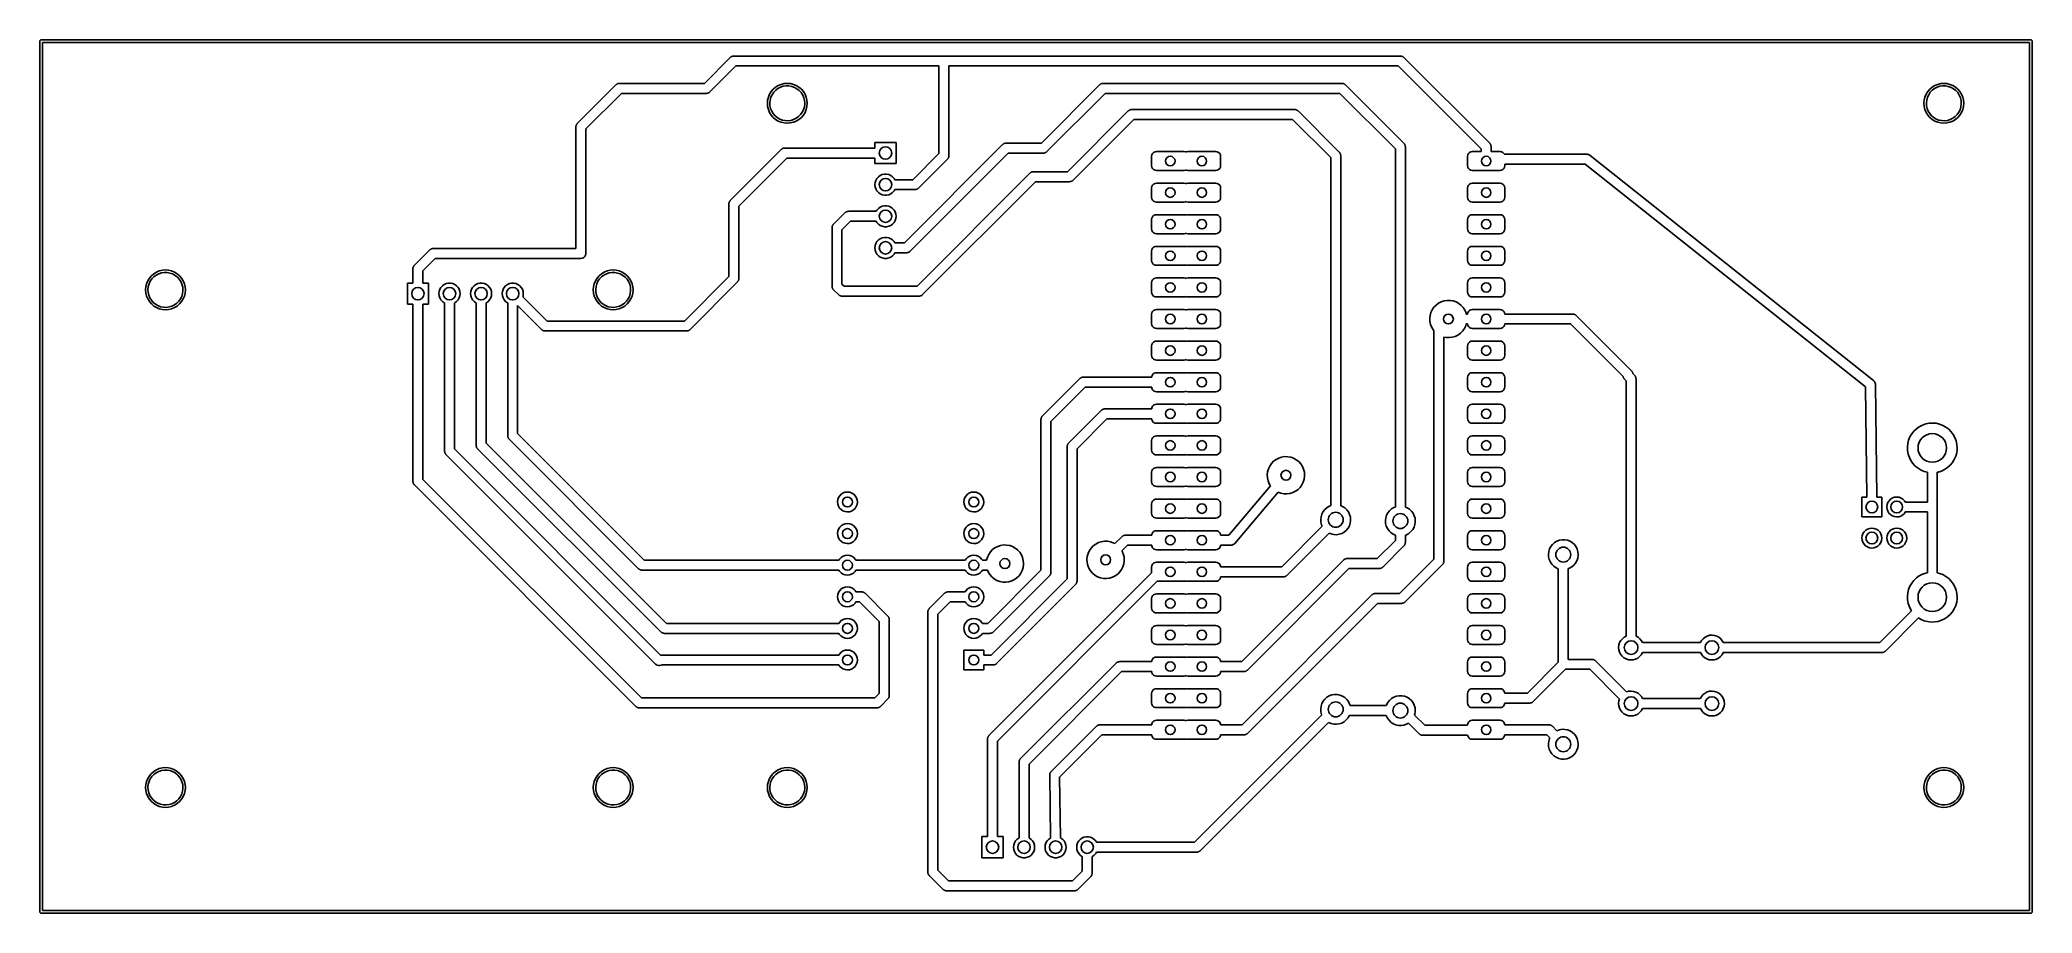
# Model space of a CAD drawing. Extents: x 66 to 226, y -133 to -63.
import ezdxf

# ---------------------------------------------------------------- set-up
doc = ezdxf.new("R2010")
doc.units = 0
doc.layers.add('BLACK', color=7, linetype='CONTINUOUS')

msp = doc.modelspace()

# ---------------------------------------------------------------- linework, layer by layer
at = {"layer": 'BLACK', "linetype": 'CONTINUOUS'}
for p, q in [((65.9, -63), (65.9049, -62.9849)), ((65.9, -133), (65.9, -63)), ((65.9049, -62.9691), (65.9142, -62.9563)), ((65.9049, -62.9849), (65.9049, -62.9691)), ((65.9142, -62.9563), (65.9191, -62.9412)), ((65.9191, -62.9412), (65.9319, -62.9319)), ((65.9319, -62.9319), (65.9412, -62.9191)), ((65.9412, -62.9191), (65.9563, -62.9142)), ((65.9563, -62.9142), (65.9691, -62.9049)), ((65.9691, -62.9049), (65.9849, -62.9049)), ((65.9849, -62.9049), (66, -62.9)), ((66, -62.9), (226, -62.9)), ((66.1, -63.1), (66.1, -132.9)), ((225.9, -63.1), (66.1, -63.1)), ((225.9, -132.9), (225.9, -63.1)), ((226, -62.9), (226.015, -62.9049)), ((226.015, -62.9049), (226.031, -62.9049)), ((226.031, -62.9049), (226.044, -62.9142)), ((226.044, -62.9142), (226.059, -62.9191)), ((226.059, -62.9191), (226.068, -62.9319)), ((226.068, -62.9319), (226.081, -62.9412)), ((226.081, -62.9412), (226.086, -62.9563)), ((226.086, -62.9563), (226.095, -62.9691)), ((226.095, -62.9691), (226.095, -62.9849)), ((226.095, -62.9849), (226.1, -63)), ((226.1, -63), (226.1, -133)), ((119.334, -66.4), (121.417, -64.3172)), ((121.866, -65), (119.783, -67.0828)), ((121.417, -64.3172), (121.443, -64.2987)), ((121.443, -64.2987), (121.465, -64.2764)), ((121.465, -64.2764), (121.493, -64.2621)), ((121.493, -64.2621), (121.518, -64.2436)), ((121.518, -64.2436), (121.548, -64.2339)), ((121.548, -64.2339), (121.576, -64.2196)), ((121.576, -64.2196), (121.607, -64.2147)), ((121.607, -64.2147), (121.637, -64.2049)), ((121.637, -64.2049), (121.669, -64.2049)), ((121.669, -64.2049), (121.7, -64.2)), ((121.7, -64.2), (175.3, -64.2)), ((138.2, -65), (121.866, -65)), ((138.2, -72.0343), (138.2, -65)), ((175.134, -65), (139, -65)), ((139, -65), (139, -72.2)), ((181.8, -71.6657), (175.134, -65)), ((175.3, -64.2), (175.331, -64.2049)), ((175.331, -64.2049), (175.363, -64.2049)), ((175.363, -64.2049), (175.393, -64.2147)), ((175.393, -64.2147), (175.424, -64.2196)), ((175.424, -64.2196), (175.452, -64.2339)), ((175.452, -64.2339), (175.482, -64.2436)), ((175.482, -64.2436), (175.507, -64.2621)), ((175.507, -64.2621), (175.535, -64.2764)), ((175.535, -64.2764), (175.557, -64.2987)), ((175.557, -64.2987), (175.583, -64.3172)), ((175.583, -64.3172), (182.483, -71.2172)), ((109.117, -69.6172), (112.217, -66.5172)), ((112.666, -67.2), (109.8, -70.0657)), ((112.217, -66.5172), (112.243, -66.4987)), ((112.243, -66.4987), (112.265, -66.4764)), ((112.265, -66.4764), (112.293, -66.4621)), ((112.293, -66.4621), (112.318, -66.4436)), ((112.318, -66.4436), (112.348, -66.4339)), ((112.348, -66.4339), (112.376, -66.4196)), ((112.376, -66.4196), (112.407, -66.4147)), ((112.407, -66.4147), (112.437, -66.4049)), ((112.437, -66.4049), (112.469, -66.4049)), ((112.469, -66.4049), (112.5, -66.4)), ((112.5, -66.4), (119.334, -66.4)), ((119.5, -67.2), (112.666, -67.2)), ((119.531, -67.1951), (119.5, -67.2)), ((119.563, -67.1951), (119.531, -67.1951)), ((119.593, -67.1853), (119.563, -67.1951)), ((119.624, -67.1804), (119.593, -67.1853)), ((119.652, -67.1661), (119.624, -67.1804)), ((119.682, -67.1564), (119.652, -67.1661)), ((119.707, -67.1379), (119.682, -67.1564)), ((119.735, -67.1236), (119.707, -67.1379)), ((119.757, -67.1013), (119.735, -67.1236)), ((119.783, -67.0828), (119.757, -67.1013)), ((124.478, -67.5056), (124.574, -67.2736)), ((124.574, -67.2736), (124.706, -67.0595)), ((124.706, -67.0595), (124.869, -66.8686)), ((124.908, -67.1159), (124.779, -67.3061)), ((124.869, -66.8686), (125.06, -66.7056)), ((125.067, -66.9495), (124.908, -67.1159)), ((125.06, -66.7056), (125.274, -66.5744)), ((125.251, -66.8113), (125.067, -66.9495)), ((125.456, -66.705), (125.251, -66.8113)), ((125.274, -66.5744), (125.506, -66.4783)), ((125.674, -66.6334), (125.456, -66.705)), ((125.506, -66.4783), (125.75, -66.4197)), ((125.902, -66.5986), (125.674, -66.6334)), ((125.75, -66.4197), (126, -66.4)), ((126.132, -66.6014), (125.902, -66.5986)), ((126, -66.4), (126.25, -66.4197)), ((126.359, -66.6418), (126.132, -66.6014)), ((126.25, -66.4197), (126.494, -66.4783)), ((126.576, -66.7187), (126.359, -66.6418)), ((126.494, -66.4783), (126.726, -66.5744)), ((126.777, -66.8299), (126.576, -66.7187)), ((126.726, -66.5744), (126.94, -66.7056)), ((126.958, -66.9726), (126.777, -66.8299)), ((126.94, -66.7056), (127.131, -66.8686)), ((127.113, -67.1429), (126.958, -66.9726)), ((127.238, -67.3362), (127.113, -67.1429)), ((127.131, -66.8686), (127.294, -67.0595)), ((127.294, -67.0595), (127.426, -67.2736)), ((127.426, -67.2736), (127.522, -67.5056)), ((146.434, -71.2), (151.117, -66.5172)), ((151.566, -67.2), (146.883, -71.8828)), ((151.117, -66.5172), (151.143, -66.4987)), ((151.143, -66.4987), (151.165, -66.4764)), ((151.165, -66.4764), (151.193, -66.4621)), ((151.193, -66.4621), (151.218, -66.4436)), ((151.218, -66.4436), (151.248, -66.4339)), ((151.248, -66.4339), (151.276, -66.4196)), ((151.276, -66.4196), (151.307, -66.4147)), ((151.307, -66.4147), (151.337, -66.4049)), ((151.337, -66.4049), (151.369, -66.4049)), ((151.369, -66.4049), (151.4, -66.4)), ((151.4, -66.4), (170.6, -66.4)), ((170.434, -67.2), (151.566, -67.2)), ((174.9, -71.6657), (170.434, -67.2)), ((170.6, -66.4), (170.631, -66.4049)), ((170.631, -66.4049), (170.663, -66.4049)), ((170.663, -66.4049), (170.693, -66.4147)), ((170.693, -66.4147), (170.724, -66.4196)), ((170.724, -66.4196), (170.752, -66.4339)), ((170.752, -66.4339), (170.782, -66.4436)), ((170.782, -66.4436), (170.807, -66.4621)), ((170.807, -66.4621), (170.835, -66.4764)), ((170.835, -66.4764), (170.857, -66.4987)), ((170.857, -66.4987), (170.883, -66.5172)), ((170.883, -66.5172), (175.583, -71.2172)), ((217.478, -67.5056), (217.574, -67.2736)), ((217.574, -67.2736), (217.706, -67.0595)), ((217.706, -67.0595), (217.869, -66.8686)), ((217.908, -67.1159), (217.779, -67.3061)), ((217.869, -66.8686), (218.06, -66.7056)), ((218.067, -66.9495), (217.908, -67.1159)), ((218.06, -66.7056), (218.274, -66.5744)), ((218.251, -66.8113), (218.067, -66.9495)), ((218.456, -66.705), (218.251, -66.8113)), ((218.274, -66.5744), (218.506, -66.4783)), ((218.674, -66.6334), (218.456, -66.705)), ((218.506, -66.4783), (218.75, -66.4197)), ((218.902, -66.5986), (218.674, -66.6334)), ((218.75, -66.4197), (219, -66.4)), ((219.132, -66.6014), (218.902, -66.5986)), ((219, -66.4), (219.25, -66.4197)), ((219.359, -66.6418), (219.132, -66.6014)), ((219.25, -66.4197), (219.494, -66.4783)), ((219.576, -66.7187), (219.359, -66.6418)), ((219.494, -66.4783), (219.726, -66.5744)), ((219.777, -66.8299), (219.576, -66.7187)), ((219.726, -66.5744), (219.94, -66.7056)), ((219.958, -66.9726), (219.777, -66.8299)), ((219.94, -66.7056), (220.131, -66.8686)), ((220.113, -67.1429), (219.958, -66.9726)), ((220.238, -67.3362), (220.113, -67.1429)), ((220.131, -66.8686), (220.294, -67.0595)), ((220.294, -67.0595), (220.426, -67.2736)), ((220.426, -67.2736), (220.522, -67.5056)), ((124.4, -68), (124.403, -67.9657)), ((124.42, -68.2503), (124.4, -68)), ((124.403, -67.9657), (124.42, -67.7497)), ((124.42, -67.7497), (124.478, -67.5056)), ((124.478, -68.4944), (124.42, -68.2503)), ((124.574, -68.7264), (124.478, -68.4944)), ((124.706, -68.9405), (124.574, -68.7264)), ((124.62, -67.7368), (124.596, -67.9657)), ((124.596, -67.9657), (124.609, -68.1955)), ((124.609, -68.1955), (124.659, -68.4201)), ((124.682, -67.5149), (124.62, -67.7368)), ((124.659, -68.4201), (124.746, -68.6334)), ((124.779, -67.3061), (124.682, -67.5149)), ((124.746, -68.6334), (124.866, -68.8297)), ((124.866, -68.8297), (125.017, -69.0037)), ((127.07, -68.9105), (127.204, -68.7235)), ((127.204, -68.7235), (127.306, -68.5171)), ((127.33, -67.5473), (127.238, -67.3362)), ((127.426, -68.7264), (127.294, -68.9405)), ((127.306, -68.5171), (127.373, -68.2969)), ((127.386, -67.7706), (127.33, -67.5473)), ((127.373, -68.2969), (127.403, -68.0686)), ((127.405, -68), (127.386, -67.7706)), ((127.403, -68.0686), (127.405, -68)), ((127.522, -68.4944), (127.426, -68.7264)), ((127.522, -67.5056), (127.58, -67.7497)), ((127.58, -68.2503), (127.522, -68.4944)), ((127.58, -67.7497), (127.6, -68)), ((127.6, -68), (127.58, -68.2503)), ((148.534, -73.5), (153.417, -68.6172)), ((153.417, -68.6172), (153.443, -68.5987)), ((153.443, -68.5987), (153.465, -68.5764)), ((153.465, -68.5764), (153.493, -68.5621)), ((153.493, -68.5621), (153.518, -68.5436)), ((153.518, -68.5436), (153.548, -68.5339)), ((153.548, -68.5339), (153.576, -68.5196)), ((153.576, -68.5196), (153.607, -68.5147)), ((153.607, -68.5147), (153.637, -68.5049)), ((153.637, -68.5049), (153.669, -68.5049)), ((153.669, -68.5049), (153.7, -68.5)), ((153.7, -68.5), (166.8, -68.5)), ((166.8, -68.5), (166.831, -68.5049)), ((166.831, -68.5049), (166.863, -68.5049)), ((166.863, -68.5049), (166.893, -68.5147)), ((166.893, -68.5147), (166.924, -68.5196)), ((166.924, -68.5196), (166.952, -68.5339)), ((166.952, -68.5339), (166.982, -68.5436)), ((166.982, -68.5436), (167.007, -68.5621)), ((167.007, -68.5621), (167.035, -68.5764)), ((167.035, -68.5764), (167.057, -68.5987)), ((167.057, -68.5987), (167.083, -68.6172)), ((167.083, -68.6172), (170.383, -71.9172)), ((217.4, -68), (217.403, -67.9657)), ((217.42, -68.2503), (217.4, -68)), ((217.403, -67.9657), (217.42, -67.7497)), ((217.42, -67.7497), (217.478, -67.5056)), ((217.478, -68.4944), (217.42, -68.2503)), ((217.574, -68.7264), (217.478, -68.4944)), ((217.706, -68.9405), (217.574, -68.7264)), ((217.62, -67.7368), (217.596, -67.9657)), ((217.596, -67.9657), (217.609, -68.1955)), ((217.609, -68.1955), (217.659, -68.4201)), ((217.682, -67.5149), (217.62, -67.7368)), ((217.659, -68.4201), (217.746, -68.6334)), ((217.779, -67.3061), (217.682, -67.5149)), ((217.746, -68.6334), (217.866, -68.8297)), ((217.866, -68.8297), (218.017, -69.0037)), ((220.07, -68.9105), (220.204, -68.7235)), ((220.204, -68.7235), (220.306, -68.5171)), ((220.33, -67.5473), (220.238, -67.3362)), ((220.426, -68.7264), (220.294, -68.9405)), ((220.306, -68.5171), (220.373, -68.2969)), ((220.386, -67.7706), (220.33, -67.5473)), ((220.373, -68.2969), (220.403, -68.0686)), ((220.405, -68), (220.386, -67.7706)), ((220.403, -68.0686), (220.405, -68)), ((220.522, -68.4944), (220.426, -68.7264)), ((220.522, -67.5056), (220.58, -67.7497)), ((220.58, -68.2503), (220.522, -68.4944)), ((220.58, -67.7497), (220.6, -68)), ((220.6, -68), (220.58, -68.2503)), ((109, -69.9), (109.005, -69.8689)), ((109, -79.679), (109, -69.9)), ((109.005, -69.8374), (109.015, -69.8075)), ((109.005, -69.8689), (109.005, -69.8374)), ((109.015, -69.8075), (109.02, -69.7764)), ((109.02, -69.7764), (109.034, -69.7483)), ((109.034, -69.7483), (109.044, -69.7184)), ((109.044, -69.7184), (109.062, -69.6929)), ((109.062, -69.6929), (109.076, -69.6649)), ((109.076, -69.6649), (109.099, -69.6426)), ((109.099, -69.6426), (109.117, -69.6172)), ((109.8, -70.0657), (109.8, -80.079)), ((124.869, -69.1314), (124.706, -68.9405)), ((125.06, -69.2944), (124.869, -69.1314)), ((125.017, -69.0037), (125.194, -69.1507)), ((125.274, -69.4256), (125.06, -69.2944)), ((125.194, -69.1507), (125.393, -69.2669)), ((125.506, -69.5217), (125.274, -69.4256)), ((125.393, -69.2669), (125.608, -69.349)), ((125.75, -69.5803), (125.506, -69.5217)), ((125.608, -69.349), (125.834, -69.3949)), ((126, -69.6), (125.75, -69.5803)), ((125.834, -69.3949), (126.064, -69.4034)), ((126.25, -69.5803), (126, -69.6)), ((126.064, -69.4034), (126.292, -69.3741)), ((126.494, -69.5217), (126.25, -69.5803)), ((126.292, -69.3741), (126.513, -69.3079)), ((126.726, -69.4256), (126.494, -69.5217)), ((126.513, -69.3079), (126.719, -69.2067)), ((126.719, -69.2067), (126.907, -69.073)), ((126.94, -69.2944), (126.726, -69.4256)), ((126.907, -69.073), (127.07, -68.9105)), ((127.131, -69.1314), (126.94, -69.2944)), ((127.294, -68.9405), (127.131, -69.1314)), ((153.866, -69.3), (148.983, -74.1828)), ((166.634, -69.3), (153.866, -69.3)), ((169.7, -72.3657), (166.634, -69.3)), ((217.869, -69.1314), (217.706, -68.9405)), ((218.06, -69.2944), (217.869, -69.1314)), ((218.017, -69.0037), (218.194, -69.1507)), ((218.274, -69.4256), (218.06, -69.2944)), ((218.194, -69.1507), (218.393, -69.2669)), ((218.506, -69.5217), (218.274, -69.4256)), ((218.393, -69.2669), (218.608, -69.349)), ((218.75, -69.5803), (218.506, -69.5217)), ((218.608, -69.349), (218.834, -69.3949)), ((219, -69.6), (218.75, -69.5803)), ((218.834, -69.3949), (219.064, -69.4034)), ((219.25, -69.5803), (219, -69.6)), ((219.064, -69.4034), (219.292, -69.3741)), ((219.494, -69.5217), (219.25, -69.5803)), ((219.292, -69.3741), (219.513, -69.3079)), ((219.726, -69.4256), (219.494, -69.5217)), ((219.513, -69.3079), (219.719, -69.2067)), ((219.719, -69.2067), (219.907, -69.073)), ((219.94, -69.2944), (219.726, -69.4256)), ((219.907, -69.073), (220.07, -68.9105)), ((220.131, -69.1314), (219.94, -69.2944)), ((220.294, -68.9405), (220.131, -69.1314)), ((121.417, -75.8172), (125.517, -71.7172)), ((125.517, -71.7172), (125.543, -71.6987)), ((125.543, -71.6987), (125.565, -71.6764)), ((125.565, -71.6764), (125.593, -71.6621)), ((125.593, -71.6621), (125.618, -71.6436)), ((125.618, -71.6436), (125.648, -71.6339)), ((125.648, -71.6339), (125.676, -71.6196)), ((125.676, -71.6196), (125.707, -71.6147)), ((125.707, -71.6147), (125.737, -71.6049)), ((125.737, -71.6049), (125.769, -71.6049)), ((125.769, -71.6049), (125.8, -71.6)), ((125.8, -71.6), (133.05, -71.6)), ((133.05, -71.6), (133.05, -71.15)), ((133.05, -71.15), (134.75, -71.15)), ((134.75, -71.15), (134.75, -72.85)), ((135.414, -79.22), (143.317, -71.3172)), ((143.766, -72), (135.863, -79.9028)), ((136.094, -74.14), (138.2, -72.0343)), ((143.317, -71.3172), (143.343, -71.2987)), ((143.343, -71.2987), (143.365, -71.2764)), ((143.365, -71.2764), (143.393, -71.2621)), ((143.393, -71.2621), (143.418, -71.2436)), ((143.418, -71.2436), (143.448, -71.2339)), ((143.448, -71.2339), (143.476, -71.2196)), ((143.476, -71.2196), (143.507, -71.2147)), ((143.507, -71.2147), (143.537, -71.2049)), ((143.537, -71.2049), (143.569, -71.2049)), ((143.569, -71.2049), (143.6, -71.2)), ((143.6, -71.2), (146.434, -71.2)), ((146.6, -72), (143.766, -72)), ((146.631, -71.9951), (146.6, -72)), ((146.663, -71.9951), (146.631, -71.9951)), ((146.693, -71.9853), (146.663, -71.9951)), ((146.724, -71.9804), (146.693, -71.9853)), ((146.752, -71.9661), (146.724, -71.9804)), ((146.782, -71.9564), (146.752, -71.9661)), ((146.807, -71.9379), (146.782, -71.9564)), ((146.835, -71.9236), (146.807, -71.9379)), ((146.857, -71.9013), (146.835, -71.9236)), ((146.883, -71.8828), (146.857, -71.9013)), ((155.316, -72.1502), (155.371, -72.0378)), ((155.371, -72.0378), (155.459, -71.9492)), ((155.459, -71.9492), (155.572, -71.8941)), ((155.572, -71.8941), (155.681, -71.878)), ((155.681, -71.878), (157.919, -71.878)), ((157.919, -71.878), (158.028, -71.8939)), ((158.028, -71.8939), (158.07, -71.9145)), ((158.07, -71.9145), (158.112, -71.8941)), ((158.112, -71.8941), (158.221, -71.878)), ((158.221, -71.878), (160.459, -71.878)), ((160.459, -71.878), (160.568, -71.8939)), ((160.568, -71.8939), (160.68, -71.9488)), ((160.68, -71.9488), (160.769, -72.0372)), ((160.769, -72.0372), (160.824, -72.1495)), ((170.383, -71.9172), (170.401, -71.9426)), ((170.401, -71.9426), (170.424, -71.9649)), ((170.424, -71.9649), (170.438, -71.9929)), ((170.438, -71.9929), (170.456, -72.0184)), ((170.456, -72.0184), (170.466, -72.0483)), ((170.466, -72.0483), (170.48, -72.0764)), ((170.48, -72.0764), (170.485, -72.1075)), ((174.9, -100.454), (174.9, -71.6657)), ((175.583, -71.2172), (175.601, -71.2426)), ((175.601, -71.2426), (175.624, -71.2649)), ((175.624, -71.2649), (175.638, -71.2929)), ((175.638, -71.2929), (175.656, -71.3184)), ((175.656, -71.3184), (175.666, -71.3483)), ((175.666, -71.3483), (175.68, -71.3764)), ((175.68, -71.3764), (175.685, -71.4075)), ((175.685, -71.4075), (175.695, -71.4374)), ((175.695, -71.4374), (175.695, -71.4689)), ((175.695, -71.4689), (175.7, -71.5)), ((175.7, -71.5), (175.7, -100.453)), ((180.716, -72.1502), (180.771, -72.0378)), ((180.771, -72.0378), (180.859, -71.9492)), ((180.859, -71.9492), (180.972, -71.8941)), ((180.972, -71.8941), (181.081, -71.878)), ((181.081, -71.878), (181.8, -71.878)), ((181.8, -71.878), (181.8, -71.6657)), ((182.483, -71.2172), (182.501, -71.2426)), ((182.501, -71.2426), (182.524, -71.2649)), ((182.524, -71.2649), (182.538, -71.2929)), ((182.538, -71.2929), (182.556, -71.3184)), ((182.556, -71.3184), (182.566, -71.3483)), ((182.566, -71.3483), (182.58, -71.3764)), ((182.58, -71.3764), (182.585, -71.4075)), ((182.585, -71.4075), (182.595, -71.4374)), ((182.595, -71.4374), (182.595, -71.4689)), ((182.595, -71.4689), (182.6, -71.5)), ((182.6, -71.5), (182.6, -71.878)), ((182.6, -71.878), (183.319, -71.878)), ((183.319, -71.878), (183.428, -71.8939)), ((183.428, -71.8939), (183.54, -71.9488)), ((183.54, -71.9488), (183.629, -72.0372)), ((183.629, -72.0372), (183.66, -72.1)), ((125.966, -72.4), (122.1, -76.2657)), ((133.05, -72.4), (125.966, -72.4)), ((133.05, -72.85), (133.05, -72.4)), ((134.75, -72.85), (133.05, -72.85)), ((136.434, -82.7), (145.517, -73.6172)), ((138.883, -72.4828), (136.543, -74.8228)), ((138.901, -72.4574), (138.883, -72.4828)), ((138.924, -72.4351), (138.901, -72.4574)), ((138.938, -72.4071), (138.924, -72.4351)), ((138.956, -72.3816), (138.938, -72.4071)), ((138.966, -72.3517), (138.956, -72.3816)), ((138.98, -72.3236), (138.966, -72.3517)), ((138.985, -72.2925), (138.98, -72.3236)), ((138.995, -72.2626), (138.985, -72.2925)), ((139, -72.2), (138.995, -72.2311)), ((138.995, -72.2311), (138.995, -72.2626)), ((145.517, -73.6172), (145.543, -73.5987)), ((145.543, -73.5987), (145.565, -73.5764)), ((145.565, -73.5764), (145.593, -73.5621)), ((145.593, -73.5621), (145.618, -73.5436)), ((145.618, -73.5436), (145.648, -73.5339)), ((145.648, -73.5339), (145.676, -73.5196)), ((145.676, -73.5196), (145.707, -73.5147)), ((145.707, -73.5147), (145.737, -73.5049)), ((145.737, -73.5049), (145.769, -73.5049)), ((145.769, -73.5049), (145.8, -73.5)), ((145.8, -73.5), (148.534, -73.5)), ((155.3, -72.259), (155.316, -72.1502)), ((155.3, -73.021), (155.3, -72.259)), ((155.316, -73.1305), (155.3, -73.021)), ((155.371, -73.2428), (155.316, -73.1305)), ((155.46, -73.3312), (155.371, -73.2428)), ((155.572, -73.3861), (155.46, -73.3312)), ((155.681, -73.402), (155.572, -73.3861)), ((157.919, -73.402), (155.681, -73.402)), ((158.028, -73.3859), (157.919, -73.402)), ((158.07, -73.3655), (158.028, -73.3859)), ((158.112, -73.3861), (158.07, -73.3655)), ((158.221, -73.402), (158.112, -73.3861)), ((160.459, -73.402), (158.221, -73.402)), ((160.568, -73.3859), (160.459, -73.402)), ((160.681, -73.3308), (160.568, -73.3859)), ((160.769, -73.2422), (160.681, -73.3308)), ((160.824, -73.1298), (160.769, -73.2422)), ((160.824, -72.1495), (160.84, -72.259)), ((160.84, -73.021), (160.824, -73.1298)), ((160.84, -72.259), (160.84, -73.021)), ((169.7, -100.354), (169.7, -72.3657)), ((170.485, -72.1075), (170.495, -72.1374)), ((170.495, -72.1374), (170.495, -72.1689)), ((170.495, -72.1689), (170.5, -72.2)), ((170.5, -72.2), (170.5, -100.353)), ((180.7, -72.259), (180.716, -72.1502)), ((180.7, -73.021), (180.7, -72.259)), ((180.716, -73.1305), (180.7, -73.021)), ((180.771, -73.2428), (180.716, -73.1305)), ((180.86, -73.3312), (180.771, -73.2428)), ((180.972, -73.3861), (180.86, -73.3312)), ((181.081, -73.402), (180.972, -73.3861)), ((183.319, -73.402), (181.081, -73.402)), ((183.428, -73.3859), (183.319, -73.402)), ((183.541, -73.3308), (183.428, -73.3859)), ((183.629, -73.2422), (183.541, -73.3308)), ((183.684, -73.1298), (183.629, -73.2422)), ((183.66, -72.1), (190.3, -72.1)), ((183.7, -73.021), (183.684, -73.1298)), ((190.161, -72.9), (183.7, -72.9)), ((183.7, -72.9), (183.7, -73.021)), ((212.702, -90.7949), (190.161, -72.9)), ((190.3, -72.1), (190.309, -72.1013)), ((190.309, -72.1013), (190.317, -72.1004)), ((190.317, -72.1004), (190.37, -72.1111)), ((190.37, -72.1111), (190.424, -72.1196)), ((190.424, -72.1196), (190.431, -72.1235)), ((190.431, -72.1235), (190.44, -72.1252)), ((190.44, -72.1252), (190.487, -72.1518)), ((190.487, -72.1518), (190.535, -72.1764)), ((190.535, -72.1764), (190.541, -72.1825)), ((190.541, -72.1825), (190.549, -72.1867)), ((190.549, -72.1867), (213.349, -90.2867)), ((133.05, -74.54), (133.069, -74.3633)), ((133.069, -74.7167), (133.05, -74.54)), ((133.069, -74.3633), (133.123, -74.1943)), ((133.123, -74.8857), (133.069, -74.7167)), ((133.123, -74.1943), (133.212, -74.0404)), ((133.212, -75.0396), (133.123, -74.8857)), ((133.212, -74.0404), (133.331, -73.9083)), ((133.331, -75.1717), (133.212, -75.0396)), ((133.331, -73.9083), (133.475, -73.8039)), ((133.475, -75.2761), (133.331, -75.1717)), ((133.475, -73.8039), (133.637, -73.7316)), ((133.637, -75.3484), (133.475, -75.2761)), ((133.637, -73.7316), (133.811, -73.6947)), ((133.811, -73.6947), (133.989, -73.6947)), ((133.989, -73.6947), (134.163, -73.7316)), ((134.163, -73.7316), (134.325, -73.8039)), ((134.325, -75.2761), (134.163, -75.3484)), ((134.325, -73.8039), (134.469, -73.9083)), ((134.469, -75.1717), (134.325, -75.2761)), ((134.469, -73.9083), (134.588, -74.0404)), ((134.588, -75.0396), (134.469, -75.1717)), ((134.588, -74.0404), (134.645, -74.14)), ((134.645, -74.94), (134.588, -75.0396)), ((134.645, -74.14), (136.094, -74.14)), ((136.26, -74.94), (134.645, -74.94)), ((136.291, -74.9351), (136.26, -74.94)), ((136.323, -74.9351), (136.291, -74.9351)), ((136.353, -74.9253), (136.323, -74.9351)), ((136.384, -74.9204), (136.353, -74.9253)), ((136.412, -74.9061), (136.384, -74.9204)), ((136.442, -74.8964), (136.412, -74.9061)), ((136.467, -74.8779), (136.442, -74.8964)), ((136.495, -74.8636), (136.467, -74.8779)), ((136.517, -74.8413), (136.495, -74.8636)), ((136.543, -74.8228), (136.517, -74.8413)), ((145.966, -74.3), (136.883, -83.3828)), ((148.7, -74.3), (145.966, -74.3)), ((148.731, -74.2951), (148.7, -74.3)), ((148.763, -74.2951), (148.731, -74.2951)), ((148.793, -74.2853), (148.763, -74.2951)), ((148.824, -74.2804), (148.793, -74.2853)), ((148.852, -74.2661), (148.824, -74.2804)), ((148.882, -74.2564), (148.852, -74.2661)), ((148.907, -74.2379), (148.882, -74.2564)), ((148.935, -74.2236), (148.907, -74.2379)), ((148.957, -74.2013), (148.935, -74.2236)), ((148.983, -74.1828), (148.957, -74.2013)), ((155.3, -74.799), (155.316, -74.6902)), ((155.3, -75.561), (155.3, -74.799)), ((155.316, -74.6902), (155.371, -74.5778)), ((155.371, -74.5778), (155.459, -74.4892)), ((155.459, -74.4892), (155.572, -74.4341)), ((155.572, -74.4341), (155.681, -74.418)), ((155.681, -74.418), (157.919, -74.418)), ((157.919, -74.418), (158.028, -74.4339)), ((158.028, -74.4339), (158.07, -74.4545)), ((158.07, -74.4545), (158.112, -74.4341)), ((158.112, -74.4341), (158.221, -74.418)), ((158.221, -74.418), (160.459, -74.418)), ((160.459, -74.418), (160.568, -74.4339)), ((160.568, -74.4339), (160.68, -74.4888)), ((160.68, -74.4888), (160.769, -74.5772)), ((160.769, -74.5772), (160.824, -74.6895)), ((160.824, -74.6895), (160.84, -74.799)), ((160.84, -74.799), (160.84, -75.561)), ((180.7, -74.799), (180.716, -74.6902)), ((180.7, -75.561), (180.7, -74.799)), ((180.716, -74.6902), (180.771, -74.5778)), ((180.771, -74.5778), (180.859, -74.4892)), ((180.859, -74.4892), (180.972, -74.4341)), ((180.972, -74.4341), (181.081, -74.418)), ((181.081, -74.418), (183.319, -74.418)), ((183.319, -74.418), (183.428, -74.4339)), ((183.428, -74.4339), (183.54, -74.4888)), ((183.54, -74.4888), (183.629, -74.5772)), ((183.629, -74.5772), (183.684, -74.6895)), ((183.684, -74.6895), (183.7, -74.799)), ((183.7, -74.799), (183.7, -75.561)), ((121.3, -76.1), (121.305, -76.0689)), ((121.3, -81.9343), (121.3, -76.1)), ((121.305, -76.0374), (121.315, -76.0075)), ((121.305, -76.0689), (121.305, -76.0374)), ((121.315, -76.0075), (121.32, -75.9764)), ((121.32, -75.9764), (121.334, -75.9483)), ((121.334, -75.9483), (121.344, -75.9184)), ((121.344, -75.9184), (121.362, -75.8929)), ((121.362, -75.8929), (121.376, -75.8649)), ((121.376, -75.8649), (121.399, -75.8426)), ((121.399, -75.8426), (121.417, -75.8172)), ((122.1, -76.2657), (122.1, -82.1)), ((129.717, -77.7172), (130.637, -76.7972)), ((130.637, -76.7972), (130.663, -76.7787)), ((130.663, -76.7787), (130.685, -76.7564)), ((130.685, -76.7564), (130.713, -76.7421)), ((130.713, -76.7421), (130.738, -76.7236)), ((130.738, -76.7236), (130.768, -76.7139)), ((130.768, -76.7139), (130.796, -76.6996)), ((130.796, -76.6996), (130.827, -76.6947)), ((130.827, -76.6947), (130.857, -76.6849)), ((130.857, -76.6849), (130.889, -76.6849)), ((130.889, -76.6849), (130.92, -76.68)), ((130.92, -76.68), (133.155, -76.68)), ((133.155, -76.68), (133.212, -76.5804)), ((133.212, -76.5804), (133.331, -76.4483)), ((133.331, -76.4483), (133.475, -76.3439)), ((133.475, -76.3439), (133.637, -76.2716)), ((133.811, -75.3853), (133.637, -75.3484)), ((133.637, -76.2716), (133.811, -76.2347)), ((133.989, -75.3853), (133.811, -75.3853)), ((133.811, -76.2347), (133.989, -76.2347)), ((134.163, -75.3484), (133.989, -75.3853)), ((133.989, -76.2347), (134.163, -76.2716)), ((134.163, -76.2716), (134.325, -76.3439)), ((134.325, -76.3439), (134.469, -76.4483)), ((134.469, -76.4483), (134.588, -76.5804)), ((134.588, -76.5804), (134.677, -76.7343)), ((134.677, -76.7343), (134.731, -76.9033)), ((155.316, -75.6705), (155.3, -75.561)), ((155.371, -75.7828), (155.316, -75.6705)), ((155.46, -75.8712), (155.371, -75.7828)), ((155.572, -75.9261), (155.46, -75.8712)), ((155.681, -75.942), (155.572, -75.9261)), ((157.919, -75.942), (155.681, -75.942)), ((158.028, -75.9259), (157.919, -75.942)), ((158.07, -75.9055), (158.028, -75.9259)), ((158.112, -75.9261), (158.07, -75.9055)), ((158.221, -75.942), (158.112, -75.9261)), ((160.459, -75.942), (158.221, -75.942)), ((160.568, -75.9259), (160.459, -75.942)), ((160.681, -75.8708), (160.568, -75.9259)), ((160.769, -75.7822), (160.681, -75.8708)), ((160.824, -75.6698), (160.769, -75.7822)), ((160.84, -75.561), (160.824, -75.6698)), ((180.716, -75.6705), (180.7, -75.561)), ((180.771, -75.7828), (180.716, -75.6705)), ((180.86, -75.8712), (180.771, -75.7828)), ((180.972, -75.9261), (180.86, -75.8712)), ((181.081, -75.942), (180.972, -75.9261)), ((183.319, -75.942), (181.081, -75.942)), ((183.428, -75.9259), (183.319, -75.942)), ((183.541, -75.8708), (183.428, -75.9259)), ((183.629, -75.7822), (183.541, -75.8708)), ((183.684, -75.6698), (183.629, -75.7822)), ((183.7, -75.561), (183.684, -75.6698)), ((129.6, -78), (129.605, -77.9689)), ((129.6, -82.7), (129.6, -78)), ((129.605, -77.9374), (129.615, -77.9075)), ((129.605, -77.9689), (129.605, -77.9374)), ((129.615, -77.9075), (129.62, -77.8764)), ((129.62, -77.8764), (129.634, -77.8483)), ((129.634, -77.8483), (129.644, -77.8184)), ((129.644, -77.8184), (129.662, -77.7929)), ((129.662, -77.7929), (129.676, -77.7649)), ((129.676, -77.7649), (129.699, -77.7426)), ((129.699, -77.7426), (129.717, -77.7172)), ((131.086, -77.48), (130.4, -78.1657)), ((130.4, -78.1657), (130.4, -82.5343)), ((133.155, -77.48), (131.086, -77.48)), ((133.212, -77.5796), (133.155, -77.48)), ((133.331, -77.7117), (133.212, -77.5796)), ((133.475, -77.8161), (133.331, -77.7117)), ((133.637, -77.8884), (133.475, -77.8161)), ((133.811, -77.9253), (133.637, -77.8884)), ((133.989, -77.9253), (133.811, -77.9253)), ((134.163, -77.8884), (133.989, -77.9253)), ((134.325, -77.8161), (134.163, -77.8884)), ((134.469, -77.7117), (134.325, -77.8161)), ((134.588, -77.5796), (134.469, -77.7117)), ((134.677, -77.4257), (134.588, -77.5796)), ((134.731, -77.2567), (134.677, -77.4257)), ((134.731, -76.9033), (134.75, -77.08)), ((134.75, -77.08), (134.731, -77.2567)), ((155.3, -77.339), (155.316, -77.2302)), ((155.3, -78.101), (155.3, -77.339)), ((155.316, -78.2105), (155.3, -78.101)), ((155.316, -77.2302), (155.371, -77.1178)), ((155.371, -78.3228), (155.316, -78.2105)), ((155.371, -77.1178), (155.459, -77.0292)), ((155.46, -78.4112), (155.371, -78.3228)), ((155.459, -77.0292), (155.572, -76.9741)), ((155.572, -78.4661), (155.46, -78.4112)), ((155.572, -76.9741), (155.681, -76.958)), ((155.681, -78.482), (155.572, -78.4661)), ((155.681, -76.958), (157.919, -76.958)), ((157.919, -78.482), (155.681, -78.482)), ((157.919, -76.958), (158.028, -76.9739)), ((158.028, -78.4659), (157.919, -78.482)), ((158.028, -76.9739), (158.07, -76.9945)), ((158.07, -78.4455), (158.028, -78.4659)), ((158.07, -76.9945), (158.112, -76.9741)), ((158.112, -78.4661), (158.07, -78.4455)), ((158.112, -76.9741), (158.221, -76.958)), ((158.221, -78.482), (158.112, -78.4661)), ((158.221, -76.958), (160.459, -76.958)), ((160.459, -78.482), (158.221, -78.482)), ((160.459, -76.958), (160.568, -76.9739)), ((160.568, -78.4659), (160.459, -78.482)), ((160.568, -76.9739), (160.68, -77.0288)), ((160.681, -78.4108), (160.568, -78.4659)), ((160.68, -77.0288), (160.769, -77.1172)), ((160.769, -78.3222), (160.681, -78.4108)), ((160.769, -77.1172), (160.824, -77.2295)), ((160.824, -78.2098), (160.769, -78.3222)), ((160.824, -77.2295), (160.84, -77.339)), ((160.84, -78.101), (160.824, -78.2098)), ((160.84, -77.339), (160.84, -78.101)), ((180.7, -77.339), (180.716, -77.2302)), ((180.7, -78.101), (180.7, -77.339)), ((180.716, -78.2105), (180.7, -78.101)), ((180.716, -77.2302), (180.771, -77.1178)), ((180.771, -78.3228), (180.716, -78.2105)), ((180.771, -77.1178), (180.859, -77.0292)), ((180.86, -78.4112), (180.771, -78.3228)), ((180.859, -77.0292), (180.972, -76.9741)), ((180.972, -78.4661), (180.86, -78.4112)), ((180.972, -76.9741), (181.081, -76.958)), ((181.081, -78.482), (180.972, -78.4661)), ((181.081, -76.958), (183.319, -76.958)), ((183.319, -78.482), (181.081, -78.482)), ((183.319, -76.958), (183.428, -76.9739)), ((183.428, -78.4659), (183.319, -78.482)), ((183.428, -76.9739), (183.54, -77.0288)), ((183.541, -78.4108), (183.428, -78.4659)), ((183.54, -77.0288), (183.629, -77.1172)), ((183.629, -78.3222), (183.541, -78.4108)), ((183.629, -77.1172), (183.684, -77.2295)), ((183.684, -78.2098), (183.629, -78.3222)), ((183.684, -77.2295), (183.7, -77.339)), ((183.7, -78.101), (183.684, -78.2098)), ((183.7, -77.339), (183.7, -78.101)), ((96.0172, -81.0172), (97.2382, -79.7961)), ((97.2382, -79.7961), (97.2636, -79.7776)), ((97.2636, -79.7776), (97.2859, -79.7554)), ((97.2859, -79.7554), (97.314, -79.7411)), ((97.314, -79.7411), (97.3394, -79.7226)), ((97.3394, -79.7226), (97.3694, -79.7129)), ((97.3694, -79.7129), (97.3974, -79.6986)), ((97.3974, -79.6986), (97.4285, -79.6936)), ((97.4285, -79.6936), (97.4584, -79.6839)), ((97.4584, -79.6839), (97.4899, -79.6839)), ((97.4899, -79.6839), (97.521, -79.679)), ((97.521, -79.679), (109, -79.679)), ((109.8, -80.079), (109.78, -80.2026)), ((133.05, -79.62), (133.069, -79.4433)), ((133.069, -79.7967), (133.05, -79.62)), ((133.069, -79.4433), (133.123, -79.2743)), ((133.123, -79.9657), (133.069, -79.7967)), ((133.123, -79.2743), (133.212, -79.1204)), ((133.212, -80.1196), (133.123, -79.9657)), ((133.212, -79.1204), (133.331, -78.9883)), ((133.331, -78.9883), (133.475, -78.8839)), ((133.475, -78.8839), (133.637, -78.8116)), ((133.637, -78.8116), (133.811, -78.7747)), ((133.811, -78.7747), (133.989, -78.7747)), ((133.989, -78.7747), (134.163, -78.8116)), ((134.163, -78.8116), (134.325, -78.8839)), ((134.325, -78.8839), (134.469, -78.9883)), ((134.469, -78.9883), (134.588, -79.1204)), ((134.588, -79.1204), (134.645, -79.22)), ((134.645, -80.02), (134.588, -80.1196)), ((134.645, -79.22), (135.414, -79.22)), ((135.58, -80.02), (134.645, -80.02)), ((135.611, -80.0151), (135.58, -80.02)), ((135.643, -80.0151), (135.611, -80.0151)), ((135.673, -80.0053), (135.643, -80.0151)), ((135.704, -80.0004), (135.673, -80.0053)), ((135.732, -79.9861), (135.704, -80.0004)), ((135.762, -79.9764), (135.732, -79.9861)), ((135.787, -79.9579), (135.762, -79.9764)), ((135.815, -79.9436), (135.787, -79.9579)), ((135.837, -79.9213), (135.815, -79.9436)), ((135.863, -79.9028), (135.837, -79.9213)), ((155.3, -79.879), (155.316, -79.7702)), ((155.3, -80.641), (155.3, -79.879)), ((155.316, -79.7702), (155.371, -79.6578)), ((155.371, -79.6578), (155.459, -79.5692)), ((155.459, -79.5692), (155.572, -79.5141)), ((155.572, -79.5141), (155.681, -79.498)), ((155.681, -79.498), (157.919, -79.498)), ((157.919, -79.498), (158.028, -79.5139)), ((158.028, -79.5139), (158.07, -79.5345)), ((158.07, -79.5345), (158.112, -79.5141)), ((158.112, -79.5141), (158.221, -79.498)), ((158.221, -79.498), (160.459, -79.498)), ((160.459, -79.498), (160.568, -79.5139)), ((160.568, -79.5139), (160.68, -79.5688)), ((160.68, -79.5688), (160.769, -79.6572)), ((160.769, -79.6572), (160.824, -79.7695)), ((160.824, -79.7695), (160.84, -79.879)), ((160.84, -79.879), (160.84, -80.641)), ((180.7, -79.879), (180.716, -79.7702)), ((180.7, -80.641), (180.7, -79.879)), ((180.716, -79.7702), (180.771, -79.6578)), ((180.771, -79.6578), (180.859, -79.5692)), ((180.859, -79.5692), (180.972, -79.5141)), ((180.972, -79.5141), (181.081, -79.498)), ((181.081, -79.498), (183.319, -79.498)), ((183.319, -79.498), (183.428, -79.5139)), ((183.428, -79.5139), (183.54, -79.5688)), ((183.54, -79.5688), (183.629, -79.6572)), ((183.629, -79.6572), (183.684, -79.7695)), ((183.684, -79.7695), (183.7, -79.879)), ((183.7, -79.879), (183.7, -80.641)), ((75.0595, -81.7056), (75.2736, -81.5744)), ((75.2736, -81.5744), (75.5056, -81.4783)), ((75.6744, -81.6334), (75.4556, -81.705)), ((75.5056, -81.4783), (75.7497, -81.4197)), ((75.902, -81.5986), (75.6744, -81.6334)), ((75.7497, -81.4197), (76, -81.4)), ((76.1322, -81.6014), (75.902, -81.5986)), ((76, -81.4), (76.2503, -81.4197)), ((76.3588, -81.6418), (76.1322, -81.6014)), ((76.2503, -81.4197), (76.4944, -81.4783)), ((76.5759, -81.7187), (76.3588, -81.6418)), ((76.4944, -81.4783), (76.7264, -81.5744)), ((76.7264, -81.5744), (76.9405, -81.7056)), ((95.9, -81.3), (95.9049, -81.2689)), ((95.9, -82.45), (95.9, -81.3)), ((95.9049, -81.2374), (95.9147, -81.2075)), ((95.9049, -81.2689), (95.9049, -81.2374)), ((95.9147, -81.2075), (95.9196, -81.1764)), ((95.9196, -81.1764), (95.9339, -81.1483)), ((95.9339, -81.1483), (95.9436, -81.1184)), ((95.9436, -81.1184), (95.9621, -81.0929)), ((95.9621, -81.0929), (95.9764, -81.0649)), ((95.9764, -81.0649), (95.9987, -81.0426)), ((95.9987, -81.0426), (96.0172, -81.0172)), ((97.6867, -80.479), (96.7, -81.4657)), ((96.7, -81.4657), (96.7, -82.45)), ((109.4, -80.479), (97.6867, -80.479)), ((109.524, -80.4594), (109.4, -80.479)), ((109.635, -80.4026), (109.524, -80.4594)), ((109.724, -80.3141), (109.635, -80.4026)), ((109.78, -80.2026), (109.724, -80.3141)), ((111.06, -81.7056), (111.274, -81.5744)), ((111.274, -81.5744), (111.506, -81.4783)), ((111.674, -81.6334), (111.456, -81.705)), ((111.506, -81.4783), (111.75, -81.4197)), ((111.902, -81.5986), (111.674, -81.6334)), ((111.75, -81.4197), (112, -81.4)), ((112.132, -81.6014), (111.902, -81.5986)), ((112, -81.4), (112.25, -81.4197)), ((112.359, -81.6418), (112.132, -81.6014)), ((112.25, -81.4197), (112.494, -81.4783)), ((112.576, -81.7187), (112.359, -81.6418)), ((112.494, -81.4783), (112.726, -81.5744)), ((112.726, -81.5744), (112.94, -81.7056)), ((133.331, -80.2517), (133.212, -80.1196)), ((133.475, -80.3561), (133.331, -80.2517)), ((133.637, -80.4284), (133.475, -80.3561)), ((133.811, -80.4653), (133.637, -80.4284)), ((133.989, -80.4653), (133.811, -80.4653)), ((134.163, -80.4284), (133.989, -80.4653)), ((134.325, -80.3561), (134.163, -80.4284)), ((134.469, -80.2517), (134.325, -80.3561)), ((134.588, -80.1196), (134.469, -80.2517)), ((155.316, -80.7505), (155.3, -80.641)), ((155.371, -80.8628), (155.316, -80.7505)), ((155.46, -80.9512), (155.371, -80.8628)), ((155.572, -81.0061), (155.46, -80.9512)), ((155.681, -81.022), (155.572, -81.0061)), ((157.919, -81.022), (155.681, -81.022)), ((158.028, -81.0059), (157.919, -81.022)), ((158.07, -80.9855), (158.028, -81.0059)), ((158.112, -81.0061), (158.07, -80.9855)), ((158.221, -81.022), (158.112, -81.0061)), ((160.459, -81.022), (158.221, -81.022)), ((160.568, -81.0059), (160.459, -81.022)), ((160.681, -80.9508), (160.568, -81.0059)), ((160.769, -80.8622), (160.681, -80.9508)), ((160.824, -80.7498), (160.769, -80.8622)), ((160.84, -80.641), (160.824, -80.7498)), ((180.716, -80.7505), (180.7, -80.641)), ((180.771, -80.8628), (180.716, -80.7505)), ((180.86, -80.9512), (180.771, -80.8628)), ((180.972, -81.0061), (180.86, -80.9512)), ((181.081, -81.022), (180.972, -81.0061)), ((183.319, -81.022), (181.081, -81.022)), ((183.428, -81.0059), (183.319, -81.022)), ((183.541, -80.9508), (183.428, -81.0059)), ((183.629, -80.8622), (183.541, -80.9508)), ((183.684, -80.7498), (183.629, -80.8622)), ((183.7, -80.641), (183.684, -80.7498)), ((74.4, -83), (74.4027, -82.9657)), ((74.4197, -83.2503), (74.4, -83)), ((74.4027, -82.9657), (74.4197, -82.7497)), ((74.4197, -82.7497), (74.4783, -82.5056)), ((74.4783, -83.4944), (74.4197, -83.2503)), ((74.4783, -82.5056), (74.5744, -82.2736)), ((74.5744, -82.2736), (74.7056, -82.0595)), ((74.6201, -82.7368), (74.5956, -82.9657)), ((74.5956, -82.9657), (74.6089, -83.1955)), ((74.6089, -83.1955), (74.6595, -83.4201)), ((74.6816, -82.5149), (74.6201, -82.7368)), ((74.7785, -82.3061), (74.6816, -82.5149)), ((74.7056, -82.0595), (74.8686, -81.8686)), ((74.9083, -82.1159), (74.7785, -82.3061)), ((74.8686, -81.8686), (75.0595, -81.7056)), ((75.0673, -81.9495), (74.9083, -82.1159)), ((75.2514, -81.8113), (75.0673, -81.9495)), ((75.4556, -81.705), (75.2514, -81.8113)), ((76.7774, -81.8299), (76.5759, -81.7187)), ((76.9581, -81.9726), (76.7774, -81.8299)), ((76.9405, -81.7056), (77.1314, -81.8686)), ((77.113, -82.1429), (76.9581, -81.9726)), ((77.2381, -82.3362), (77.113, -82.1429)), ((77.1314, -81.8686), (77.2944, -82.0595)), ((77.3299, -82.5473), (77.2381, -82.3362)), ((77.2944, -82.0595), (77.4256, -82.2736)), ((77.3061, -83.5171), (77.3731, -83.2969)), ((77.3859, -82.7706), (77.3299, -82.5473)), ((77.3731, -83.2969), (77.4031, -83.0686)), ((77.4048, -83), (77.3859, -82.7706)), ((77.4031, -83.0686), (77.4048, -83)), ((77.4256, -82.2736), (77.5217, -82.5056)), ((77.5217, -82.5056), (77.5803, -82.7497)), ((77.5803, -83.2503), (77.5217, -83.4944)), ((77.5803, -82.7497), (77.6, -83)), ((77.6, -83), (77.5803, -83.2503)), ((95.45, -84.15), (95.45, -82.45)), ((95.45, -82.45), (95.9, -82.45)), ((96.7, -82.45), (97.15, -82.45)), ((97.15, -82.45), (97.15, -84.15)), ((97.99, -83.3), (98.0086, -83.1233)), ((98.0086, -83.4767), (97.99, -83.3)), ((98.0086, -83.1233), (98.0635, -82.9543)), ((98.0635, -82.9543), (98.1523, -82.8004)), ((98.1523, -82.8004), (98.2712, -82.6683)), ((98.2712, -82.6683), (98.415, -82.5639)), ((98.415, -82.5639), (98.5773, -82.4916)), ((98.5773, -82.4916), (98.7512, -82.4547)), ((98.7512, -82.4547), (98.9288, -82.4547)), ((98.9288, -82.4547), (99.1027, -82.4916)), ((99.1027, -82.4916), (99.265, -82.5639)), ((99.265, -82.5639), (99.4088, -82.6683)), ((99.4088, -82.6683), (99.5277, -82.8004)), ((99.5277, -82.8004), (99.6165, -82.9543)), ((99.6165, -82.9543), (99.6714, -83.1233)), ((99.6714, -83.1233), (99.69, -83.3)), ((99.69, -83.3), (99.6714, -83.4767)), ((100.53, -83.3), (100.549, -83.1233)), ((100.549, -83.4767), (100.53, -83.3)), ((100.549, -83.1233), (100.603, -82.9543)), ((100.603, -82.9543), (100.692, -82.8004)), ((100.692, -82.8004), (100.811, -82.6683)), ((100.811, -82.6683), (100.955, -82.5639)), ((100.955, -82.5639), (101.117, -82.4916)), ((101.117, -82.4916), (101.291, -82.4547)), ((101.291, -82.4547), (101.469, -82.4547)), ((101.469, -82.4547), (101.643, -82.4916)), ((101.643, -82.4916), (101.805, -82.5639)), ((101.805, -82.5639), (101.949, -82.6683)), ((101.949, -82.6683), (102.068, -82.8004)), ((102.068, -82.8004), (102.157, -82.9543)), ((102.157, -82.9543), (102.211, -83.1233)), ((102.211, -83.1233), (102.23, -83.3)), ((102.23, -83.3), (102.211, -83.4767)), ((103.07, -83.3), (103.089, -83.1233)), ((103.089, -83.4767), (103.07, -83.3)), ((103.089, -83.1233), (103.143, -82.9543)), ((103.143, -82.9543), (103.232, -82.8004)), ((103.232, -82.8004), (103.351, -82.6683)), ((103.351, -82.6683), (103.495, -82.5639)), ((103.495, -82.5639), (103.657, -82.4916)), ((103.657, -82.4916), (103.831, -82.4547)), ((103.831, -82.4547), (104.009, -82.4547)), ((104.009, -82.4547), (104.183, -82.4916)), ((104.183, -82.4916), (104.345, -82.5639)), ((104.345, -82.5639), (104.489, -82.6683)), ((104.489, -82.6683), (104.608, -82.8004)), ((104.608, -82.8004), (104.697, -82.9543)), ((104.697, -82.9543), (104.751, -83.1233)), ((104.751, -83.1233), (104.77, -83.3)), ((104.77, -83.3), (104.751, -83.4767)), ((110.4, -83), (110.403, -82.9657)), ((110.42, -83.2503), (110.4, -83)), ((110.403, -82.9657), (110.42, -82.7497)), ((110.42, -82.7497), (110.478, -82.5056)), ((110.478, -83.4944), (110.42, -83.2503)), ((110.478, -82.5056), (110.574, -82.2736)), ((110.574, -82.2736), (110.706, -82.0595)), ((110.62, -82.7368), (110.596, -82.9657)), ((110.596, -82.9657), (110.609, -83.1955)), ((110.609, -83.1955), (110.659, -83.4201)), ((110.682, -82.5149), (110.62, -82.7368)), ((110.779, -82.3061), (110.682, -82.5149)), ((110.706, -82.0595), (110.869, -81.8686)), ((110.908, -82.1159), (110.779, -82.3061)), ((110.869, -81.8686), (111.06, -81.7056)), ((111.067, -81.9495), (110.908, -82.1159)), ((111.251, -81.8113), (111.067, -81.9495)), ((111.456, -81.705), (111.251, -81.8113)), ((112.777, -81.8299), (112.576, -81.7187)), ((112.958, -81.9726), (112.777, -81.8299)), ((112.94, -81.7056), (113.131, -81.8686)), ((113.113, -82.1429), (112.958, -81.9726)), ((113.238, -82.3362), (113.113, -82.1429)), ((113.131, -81.8686), (113.294, -82.0595)), ((113.33, -82.5473), (113.238, -82.3362)), ((113.294, -82.0595), (113.426, -82.2736)), ((113.306, -83.5171), (113.373, -83.2969)), ((113.386, -82.7706), (113.33, -82.5473)), ((113.373, -83.2969), (113.403, -83.0686)), ((113.405, -83), (113.386, -82.7706)), ((113.403, -83.0686), (113.405, -83)), ((113.426, -82.2736), (113.522, -82.5056)), ((113.522, -82.5056), (113.58, -82.7497)), ((113.58, -83.2503), (113.522, -83.4944)), ((113.58, -82.7497), (113.6, -83)), ((113.6, -83), (113.58, -83.2503)), ((117.734, -85.5), (121.3, -81.9343)), ((121.983, -82.3828), (118.183, -86.1828)), ((122.001, -82.3574), (121.983, -82.3828)), ((122.024, -82.3351), (122.001, -82.3574)), ((122.038, -82.3071), (122.024, -82.3351)), ((122.056, -82.2816), (122.038, -82.3071)), ((122.066, -82.2517), (122.056, -82.2816)), ((122.08, -82.2236), (122.066, -82.2517)), ((122.085, -82.1925), (122.08, -82.2236)), ((122.095, -82.1626), (122.085, -82.1925)), ((122.1, -82.1), (122.095, -82.1311)), ((122.095, -82.1311), (122.095, -82.1626)), ((129.605, -82.7311), (129.6, -82.7)), ((129.605, -82.7626), (129.605, -82.7311)), ((129.615, -82.7925), (129.605, -82.7626)), ((129.62, -82.8236), (129.615, -82.7925)), ((129.634, -82.8517), (129.62, -82.8236)), ((129.644, -82.8816), (129.634, -82.8517)), ((129.662, -82.9071), (129.644, -82.8816)), ((129.676, -82.9351), (129.662, -82.9071)), ((129.699, -82.9574), (129.676, -82.9351)), ((129.717, -82.9828), (129.699, -82.9574)), ((130.117, -83.3828), (129.717, -82.9828)), ((130.4, -82.5343), (130.566, -82.7)), ((130.566, -82.7), (136.434, -82.7)), ((155.3, -82.419), (155.316, -82.3102)), ((155.3, -83.181), (155.3, -82.419)), ((155.316, -83.2905), (155.3, -83.181)), ((155.316, -82.3102), (155.371, -82.1978)), ((155.371, -83.4028), (155.316, -83.2905)), ((155.371, -82.1978), (155.459, -82.1092)), ((155.459, -82.1092), (155.572, -82.0541)), ((155.572, -82.0541), (155.681, -82.038)), ((155.681, -82.038), (157.919, -82.038)), ((157.919, -82.038), (158.028, -82.0539)), ((158.028, -82.0539), (158.07, -82.0745)), ((158.07, -82.0745), (158.112, -82.0541)), ((158.112, -82.0541), (158.221, -82.038)), ((158.221, -82.038), (160.459, -82.038)), ((160.459, -82.038), (160.568, -82.0539)), ((160.568, -82.0539), (160.68, -82.1088)), ((160.68, -82.1088), (160.769, -82.1972)), ((160.769, -82.1972), (160.824, -82.3095)), ((160.824, -83.2898), (160.769, -83.4022)), ((160.824, -82.3095), (160.84, -82.419)), ((160.84, -83.181), (160.824, -83.2898)), ((160.84, -82.419), (160.84, -83.181)), ((180.7, -82.419), (180.716, -82.3102)), ((180.7, -83.181), (180.7, -82.419)), ((180.716, -83.2905), (180.7, -83.181)), ((180.716, -82.3102), (180.771, -82.1978)), ((180.771, -83.4028), (180.716, -83.2905)), ((180.771, -82.1978), (180.859, -82.1092)), ((180.859, -82.1092), (180.972, -82.0541)), ((180.972, -82.0541), (181.081, -82.038)), ((181.081, -82.038), (183.319, -82.038)), ((183.319, -82.038), (183.428, -82.0539)), ((183.428, -82.0539), (183.54, -82.1088)), ((183.54, -82.1088), (183.629, -82.1972)), ((183.629, -82.1972), (183.684, -82.3095)), ((183.684, -83.2898), (183.629, -83.4022)), ((183.684, -82.3095), (183.7, -82.419)), ((183.7, -83.181), (183.684, -83.2898)), ((183.7, -82.419), (183.7, -83.181)), ((74.5744, -83.7264), (74.4783, -83.4944)), ((74.7056, -83.9405), (74.5744, -83.7264)), ((74.6595, -83.4201), (74.7461, -83.6334)), ((74.8686, -84.1314), (74.7056, -83.9405)), ((74.7461, -83.6334), (74.8664, -83.8297)), ((74.8664, -83.8297), (75.0171, -84.0037)), ((75.0595, -84.2944), (74.8686, -84.1314)), ((75.0171, -84.0037), (75.1942, -84.1507)), ((75.2736, -84.4256), (75.0595, -84.2944)), ((75.1942, -84.1507), (75.393, -84.2669)), ((75.5056, -84.5217), (75.2736, -84.4256)), ((75.393, -84.2669), (75.6081, -84.349)), ((75.7497, -84.5803), (75.5056, -84.5217)), ((75.6081, -84.349), (75.8337, -84.3949)), ((76, -84.6), (75.7497, -84.5803)), ((75.8337, -84.3949), (76.0637, -84.4034)), ((76.2503, -84.5803), (76, -84.6)), ((76.0637, -84.4034), (76.2921, -84.3741)), ((76.4944, -84.5217), (76.2503, -84.5803)), ((76.2921, -84.3741), (76.5126, -84.3079)), ((76.7264, -84.4256), (76.4944, -84.5217)), ((76.5126, -84.3079), (76.7193, -84.2067)), ((76.7193, -84.2067), (76.9067, -84.073)), ((76.9405, -84.2944), (76.7264, -84.4256)), ((76.9067, -84.073), (77.0698, -83.9105)), ((77.1314, -84.1314), (76.9405, -84.2944)), ((77.0698, -83.9105), (77.2041, -83.7235)), ((77.2944, -83.9405), (77.1314, -84.1314)), ((77.2041, -83.7235), (77.3061, -83.5171)), ((77.4256, -83.7264), (77.2944, -83.9405)), ((77.5217, -83.4944), (77.4256, -83.7264)), ((95.9, -84.15), (95.45, -84.15)), ((95.9, -98.4), (95.9, -84.15)), ((97.15, -84.15), (96.7, -84.15)), ((96.7, -84.15), (96.7, -98.2343)), ((98.0635, -83.6457), (98.0086, -83.4767)), ((98.1523, -83.7996), (98.0635, -83.6457)), ((98.2712, -83.9317), (98.1523, -83.7996)), ((98.415, -84.0361), (98.2712, -83.9317)), ((98.44, -84.0473), (98.415, -84.0361)), ((98.44, -95.94), (98.44, -84.0473)), ((99.265, -84.0361), (99.24, -84.0473)), ((99.24, -84.0473), (99.24, -95.7743)), ((99.4088, -83.9317), (99.265, -84.0361)), ((99.5277, -83.7996), (99.4088, -83.9317)), ((99.6165, -83.6457), (99.5277, -83.7996)), ((99.6714, -83.4767), (99.6165, -83.6457)), ((100.603, -83.6457), (100.549, -83.4767)), ((100.692, -83.7996), (100.603, -83.6457)), ((100.811, -83.9317), (100.692, -83.7996)), ((100.955, -84.0361), (100.811, -83.9317)), ((100.98, -84.0473), (100.955, -84.0361)), ((100.98, -95.48), (100.98, -84.0473)), ((101.805, -84.0361), (101.78, -84.0473)), ((101.78, -84.0473), (101.78, -95.3143)), ((101.949, -83.9317), (101.805, -84.0361)), ((102.068, -83.7996), (101.949, -83.9317)), ((102.157, -83.6457), (102.068, -83.7996)), ((102.211, -83.4767), (102.157, -83.6457)), ((103.143, -83.6457), (103.089, -83.4767)), ((103.232, -83.7996), (103.143, -83.6457)), ((103.351, -83.9317), (103.232, -83.7996)), ((103.495, -84.0361), (103.351, -83.9317)), ((103.52, -84.0473), (103.495, -84.0361)), ((103.52, -94.72), (103.52, -84.0473)), ((106.237, -86.1828), (104.32, -84.2657)), ((104.32, -84.2657), (104.32, -94.5543)), ((104.751, -83.4767), (104.73, -83.5439)), ((104.73, -83.5439), (106.686, -85.5)), ((110.574, -83.7264), (110.478, -83.4944)), ((110.706, -83.9405), (110.574, -83.7264)), ((110.659, -83.4201), (110.746, -83.6334)), ((110.869, -84.1314), (110.706, -83.9405)), ((110.746, -83.6334), (110.866, -83.8297)), ((110.866, -83.8297), (111.017, -84.0037)), ((111.06, -84.2944), (110.869, -84.1314)), ((111.017, -84.0037), (111.194, -84.1507)), ((111.274, -84.4256), (111.06, -84.2944)), ((111.194, -84.1507), (111.393, -84.2669)), ((111.506, -84.5217), (111.274, -84.4256)), ((111.393, -84.2669), (111.608, -84.349)), ((111.75, -84.5803), (111.506, -84.5217)), ((111.608, -84.349), (111.834, -84.3949)), ((112, -84.6), (111.75, -84.5803)), ((111.834, -84.3949), (112.064, -84.4034)), ((112.25, -84.5803), (112, -84.6)), ((112.064, -84.4034), (112.292, -84.3741)), ((112.494, -84.5217), (112.25, -84.5803)), ((112.292, -84.3741), (112.513, -84.3079)), ((112.726, -84.4256), (112.494, -84.5217)), ((112.513, -84.3079), (112.719, -84.2067)), ((112.719, -84.2067), (112.907, -84.073)), ((112.94, -84.2944), (112.726, -84.4256)), ((112.907, -84.073), (113.07, -83.9105)), ((113.131, -84.1314), (112.94, -84.2944)), ((113.07, -83.9105), (113.204, -83.7235)), ((113.294, -83.9405), (113.131, -84.1314)), ((113.204, -83.7235), (113.306, -83.5171)), ((113.426, -83.7264), (113.294, -83.9405)), ((113.522, -83.4944), (113.426, -83.7264)), ((130.143, -83.4013), (130.117, -83.3828)), ((130.165, -83.4236), (130.143, -83.4013)), ((130.193, -83.4379), (130.165, -83.4236)), ((130.218, -83.4564), (130.193, -83.4379)), ((130.248, -83.4661), (130.218, -83.4564)), ((130.276, -83.4804), (130.248, -83.4661)), ((130.307, -83.4853), (130.276, -83.4804)), ((130.337, -83.4951), (130.307, -83.4853)), ((130.369, -83.4951), (130.337, -83.4951)), ((130.4, -83.5), (130.369, -83.4951)), ((136.6, -83.5), (130.4, -83.5)), ((136.631, -83.4951), (136.6, -83.5)), ((136.663, -83.4951), (136.631, -83.4951)), ((136.693, -83.4853), (136.663, -83.4951)), ((136.724, -83.4804), (136.693, -83.4853)), ((136.752, -83.4661), (136.724, -83.4804)), ((136.782, -83.4564), (136.752, -83.4661)), ((136.807, -83.4379), (136.782, -83.4564)), ((136.835, -83.4236), (136.807, -83.4379)), ((136.857, -83.4013), (136.835, -83.4236)), ((136.883, -83.3828), (136.857, -83.4013)), ((155.3, -84.959), (155.316, -84.8502)), ((155.316, -84.8502), (155.371, -84.7378)), ((155.46, -83.4912), (155.371, -83.4028)), ((155.371, -84.7378), (155.459, -84.6492)), ((155.459, -84.6492), (155.572, -84.5941)), ((155.572, -83.5461), (155.46, -83.4912)), ((155.681, -83.562), (155.572, -83.5461)), ((155.572, -84.5941), (155.681, -84.578)), ((157.919, -83.562), (155.681, -83.562)), ((155.681, -84.578), (157.919, -84.578)), ((158.028, -83.5459), (157.919, -83.562)), ((157.919, -84.578), (158.028, -84.5939)), ((158.07, -83.5255), (158.028, -83.5459)), ((158.028, -84.5939), (158.07, -84.6145)), ((158.112, -83.5461), (158.07, -83.5255)), ((158.07, -84.6145), (158.112, -84.5941)), ((158.221, -83.562), (158.112, -83.5461)), ((158.112, -84.5941), (158.221, -84.578)), ((160.459, -83.562), (158.221, -83.562)), ((158.221, -84.578), (160.459, -84.578)), ((160.568, -83.5459), (160.459, -83.562)), ((160.459, -84.578), (160.568, -84.5939)), ((160.681, -83.4908), (160.568, -83.5459)), ((160.568, -84.5939), (160.68, -84.6488)), ((160.68, -84.6488), (160.769, -84.7372)), ((160.769, -83.4022), (160.681, -83.4908)), ((160.769, -84.7372), (160.824, -84.8495)), ((160.824, -84.8495), (160.84, -84.959)), ((177.687, -85.0589), (177.752, -84.8221)), ((177.752, -84.8221), (177.856, -84.5991)), ((177.856, -84.5991), (177.994, -84.396)), ((177.994, -84.396), (178.164, -84.2183)), ((178.164, -84.2183), (178.361, -84.0707)), ((178.361, -84.0707), (178.579, -83.9572)), ((178.579, -83.9572), (178.812, -83.8808)), ((178.812, -83.8808), (179.055, -83.8437)), ((179.055, -83.8437), (179.301, -83.8467)), ((179.301, -83.8467), (179.543, -83.8898)), ((179.543, -83.8898), (179.775, -83.9718)), ((179.775, -83.9718), (179.99, -84.0906)), ((179.99, -84.0906), (180.183, -84.243)), ((180.183, -84.243), (180.348, -84.4248)), ((180.348, -84.4248), (180.482, -84.6312)), ((180.482, -84.6312), (180.58, -84.8566)), ((180.58, -84.8566), (180.601, -84.94)), ((180.703, -84.94), (180.716, -84.8502)), ((180.716, -84.8502), (180.771, -84.7378)), ((180.86, -83.4912), (180.771, -83.4028)), ((180.771, -84.7378), (180.859, -84.6492)), ((180.859, -84.6492), (180.972, -84.5941)), ((180.972, -83.5461), (180.86, -83.4912)), ((181.081, -83.562), (180.972, -83.5461)), ((180.972, -84.5941), (181.081, -84.578)), ((183.319, -83.562), (181.081, -83.562)), ((181.081, -84.578), (183.319, -84.578)), ((183.428, -83.5459), (183.319, -83.562)), ((183.319, -84.578), (183.428, -84.5939)), ((183.541, -83.4908), (183.428, -83.5459)), ((183.428, -84.5939), (183.54, -84.6488)), ((183.54, -84.6488), (183.629, -84.7372)), ((183.629, -83.4022), (183.541, -83.4908)), ((183.629, -84.7372), (183.684, -84.8495)), ((183.684, -84.8495), (183.697, -84.94)), ((106.263, -86.2013), (106.237, -86.1828)), ((106.285, -86.2236), (106.263, -86.2013)), ((106.313, -86.2379), (106.285, -86.2236)), ((106.338, -86.2564), (106.313, -86.2379)), ((106.368, -86.2661), (106.338, -86.2564)), ((106.396, -86.2804), (106.368, -86.2661)), ((106.427, -86.2853), (106.396, -86.2804)), ((106.457, -86.2951), (106.427, -86.2853)), ((106.489, -86.2951), (106.457, -86.2951)), ((106.52, -86.3), (106.489, -86.2951)), ((117.9, -86.3), (106.52, -86.3)), ((106.686, -85.5), (117.734, -85.5)), ((117.931, -86.2951), (117.9, -86.3)), ((117.963, -86.2951), (117.931, -86.2951)), ((117.993, -86.2853), (117.963, -86.2951)), ((118.024, -86.2804), (117.993, -86.2853)), ((118.052, -86.2661), (118.024, -86.2804)), ((118.082, -86.2564), (118.052, -86.2661)), ((118.107, -86.2379), (118.082, -86.2564)), ((118.135, -86.2236), (118.107, -86.2379)), ((118.157, -86.2013), (118.135, -86.2236)), ((118.183, -86.1828), (118.157, -86.2013)), ((155.3, -85.721), (155.3, -84.959)), ((155.316, -85.8305), (155.3, -85.721)), ((155.371, -85.9428), (155.316, -85.8305)), ((155.46, -86.0312), (155.371, -85.9428)), ((155.572, -86.0861), (155.46, -86.0312)), ((155.681, -86.102), (155.572, -86.0861)), ((157.919, -86.102), (155.681, -86.102)), ((158.028, -86.0859), (157.919, -86.102)), ((158.07, -86.0655), (158.028, -86.0859)), ((158.112, -86.0861), (158.07, -86.0655)), ((158.221, -86.102), (158.112, -86.0861)), ((160.459, -86.102), (158.221, -86.102)), ((160.568, -86.0859), (160.459, -86.102)), ((160.681, -86.0308), (160.568, -86.0859)), ((160.769, -85.9422), (160.681, -86.0308)), ((160.824, -85.8298), (160.769, -85.9422)), ((160.84, -85.721), (160.824, -85.8298)), ((160.84, -84.959), (160.84, -85.721)), ((177.66, -85.3034), (177.687, -85.0589)), ((177.675, -85.5488), (177.66, -85.3034)), ((177.729, -85.7886), (177.675, -85.5488)), ((177.821, -86.0163), (177.729, -85.7886)), ((177.95, -86.2259), (177.821, -86.0163)), ((178, -86.2841), (177.95, -86.2259)), ((178, -104.634), (178, -86.2841)), ((180.128, -86.4857), (179.928, -86.6284)), ((180.302, -86.3122), (180.128, -86.4857)), ((180.446, -86.1126), (180.302, -86.3122)), ((180.555, -85.8922), (180.446, -86.1126)), ((180.601, -85.74), (180.555, -85.8922)), ((180.601, -84.94), (180.703, -84.94)), ((180.703, -85.74), (180.601, -85.74)), ((180.716, -85.8305), (180.703, -85.74)), ((180.771, -85.9428), (180.716, -85.8305)), ((180.86, -86.0312), (180.771, -85.9428)), ((180.972, -86.0861), (180.86, -86.0312)), ((181.081, -86.102), (180.972, -86.0861)), ((183.319, -86.102), (181.081, -86.102)), ((183.428, -86.0859), (183.319, -86.102)), ((183.541, -86.0308), (183.428, -86.0859)), ((183.629, -85.9422), (183.541, -86.0308)), ((183.684, -85.8298), (183.629, -85.9422)), ((183.697, -85.74), (183.684, -85.8298)), ((183.697, -84.94), (189.14, -84.94)), ((188.974, -85.74), (183.697, -85.74)), ((193.209, -89.9745), (188.974, -85.74)), ((189.14, -84.94), (189.171, -84.9449)), ((189.171, -84.9449), (189.203, -84.9449)), ((189.203, -84.9449), (189.233, -84.9547)), ((189.233, -84.9547), (189.264, -84.9596)), ((189.264, -84.9596), (189.292, -84.9739)), ((189.292, -84.9739), (189.322, -84.9836)), ((189.322, -84.9836), (189.347, -85.0021)), ((189.347, -85.0021), (189.375, -85.0164)), ((189.375, -85.0164), (189.397, -85.0387)), ((189.397, -85.0387), (189.423, -85.0572)), ((189.423, -85.0572), (193.883, -89.5172)), ((155.3, -87.499), (155.316, -87.3902)), ((155.3, -88.261), (155.3, -87.499)), ((155.316, -87.3902), (155.371, -87.2778)), ((155.371, -87.2778), (155.459, -87.1892)), ((155.459, -87.1892), (155.572, -87.1341)), ((155.572, -87.1341), (155.681, -87.118)), ((155.681, -87.118), (157.919, -87.118)), ((157.919, -87.118), (158.028, -87.1339)), ((158.028, -87.1339), (158.07, -87.1545)), ((158.07, -87.1545), (158.112, -87.1341)), ((158.112, -87.1341), (158.221, -87.118)), ((158.221, -87.118), (160.459, -87.118)), ((160.459, -87.118), (160.568, -87.1339)), ((160.568, -87.1339), (160.68, -87.1888)), ((160.68, -87.1888), (160.769, -87.2772)), ((160.769, -87.2772), (160.824, -87.3895)), ((160.824, -87.3895), (160.84, -87.499)), ((160.84, -87.499), (160.84, -88.261)), ((178.982, -86.8294), (178.8, -86.7923)), ((178.8, -86.7923), (178.8, -104.8)), ((179.228, -86.8385), (178.982, -86.8294)), ((179.472, -86.8072), (179.228, -86.8385)), ((179.707, -86.7366), (179.472, -86.8072)), ((179.928, -86.6284), (179.707, -86.7366)), ((180.7, -87.499), (180.716, -87.3902)), ((180.7, -88.261), (180.7, -87.499)), ((180.716, -87.3902), (180.771, -87.2778)), ((180.771, -87.2778), (180.859, -87.1892)), ((180.859, -87.1892), (180.972, -87.1341)), ((180.972, -87.1341), (181.081, -87.118)), ((181.081, -87.118), (183.319, -87.118)), ((183.319, -87.118), (183.428, -87.1339)), ((183.428, -87.1339), (183.54, -87.1888)), ((183.54, -87.1888), (183.629, -87.2772)), ((183.629, -87.2772), (183.684, -87.3895)), ((183.684, -87.3895), (183.7, -87.499)), ((183.7, -87.499), (183.7, -88.261)), ((155.316, -88.3705), (155.3, -88.261)), ((155.371, -88.4828), (155.316, -88.3705)), ((155.46, -88.5712), (155.371, -88.4828)), ((155.459, -89.7292), (155.572, -89.6741)), ((155.572, -88.6261), (155.46, -88.5712)), ((155.681, -88.642), (155.572, -88.6261)), ((155.572, -89.6741), (155.681, -89.658)), ((157.919, -88.642), (155.681, -88.642)), ((155.681, -89.658), (157.919, -89.658)), ((158.028, -88.6259), (157.919, -88.642)), ((157.919, -89.658), (158.028, -89.6739)), ((158.07, -88.6055), (158.028, -88.6259)), ((158.028, -89.6739), (158.07, -89.6945)), ((158.112, -88.6261), (158.07, -88.6055)), ((158.07, -89.6945), (158.112, -89.6741)), ((158.221, -88.642), (158.112, -88.6261)), ((158.112, -89.6741), (158.221, -89.658)), ((160.459, -88.642), (158.221, -88.642)), ((158.221, -89.658), (160.459, -89.658)), ((160.568, -88.6259), (160.459, -88.642)), ((160.459, -89.658), (160.568, -89.6739)), ((160.681, -88.5708), (160.568, -88.6259)), ((160.568, -89.6739), (160.68, -89.7288)), ((160.769, -88.4822), (160.681, -88.5708)), ((160.824, -88.3698), (160.769, -88.4822)), ((160.84, -88.261), (160.824, -88.3698)), ((180.716, -88.3705), (180.7, -88.261)), ((180.771, -88.4828), (180.716, -88.3705)), ((180.86, -88.5712), (180.771, -88.4828)), ((180.859, -89.7292), (180.972, -89.6741)), ((180.972, -88.6261), (180.86, -88.5712)), ((181.081, -88.642), (180.972, -88.6261)), ((180.972, -89.6741), (181.081, -89.658)), ((183.319, -88.642), (181.081, -88.642)), ((181.081, -89.658), (183.319, -89.658)), ((183.428, -88.6259), (183.319, -88.642)), ((183.319, -89.658), (183.428, -89.6739)), ((183.541, -88.5708), (183.428, -88.6259)), ((183.428, -89.6739), (183.54, -89.7288)), ((183.629, -88.4822), (183.541, -88.5708)), ((183.684, -88.3698), (183.629, -88.4822)), ((183.7, -88.261), (183.684, -88.3698)), ((193.883, -89.5172), (193.901, -89.5426)), ((193.901, -89.5426), (193.924, -89.5649)), ((193.924, -89.5649), (193.938, -89.5929)), ((193.938, -89.5929), (193.956, -89.6184)), ((193.956, -89.6184), (193.966, -89.6483)), ((193.966, -89.6483), (193.98, -89.6764)), ((193.98, -89.6764), (193.985, -89.7075)), ((193.985, -89.7075), (193.991, -89.7255)), ((146.517, -93.1172), (149.497, -90.1372)), ((149.946, -90.82), (147.2, -93.5657)), ((149.497, -90.1372), (149.523, -90.1187)), ((149.523, -90.1187), (149.545, -90.0964)), ((149.545, -90.0964), (149.573, -90.0821)), ((149.573, -90.0821), (149.598, -90.0636)), ((149.598, -90.0636), (149.628, -90.0539)), ((149.628, -90.0539), (149.656, -90.0396)), ((149.656, -90.0396), (149.687, -90.0347)), ((149.687, -90.0347), (149.717, -90.0249)), ((149.717, -90.0249), (149.749, -90.0249)), ((149.749, -90.0249), (149.78, -90.02)), ((149.78, -90.02), (155.303, -90.02)), ((155.303, -90.82), (149.946, -90.82)), ((155.303, -90.02), (155.316, -89.9302)), ((155.316, -90.9105), (155.303, -90.82)), ((155.316, -89.9302), (155.371, -89.8178)), ((155.371, -91.0228), (155.316, -90.9105)), ((155.371, -89.8178), (155.459, -89.7292)), ((155.46, -91.1112), (155.371, -91.0228)), ((155.572, -91.1661), (155.46, -91.1112)), ((155.681, -91.182), (155.572, -91.1661)), ((157.919, -91.182), (155.681, -91.182)), ((158.028, -91.1659), (157.919, -91.182)), ((158.07, -91.1455), (158.028, -91.1659)), ((158.112, -91.1661), (158.07, -91.1455)), ((158.221, -91.182), (158.112, -91.1661)), ((160.459, -91.182), (158.221, -91.182)), ((160.568, -91.1659), (160.459, -91.182)), ((160.681, -91.1108), (160.568, -91.1659)), ((160.68, -89.7288), (160.769, -89.8172)), ((160.769, -91.0222), (160.681, -91.1108)), ((160.769, -89.8172), (160.824, -89.9295)), ((160.824, -90.9098), (160.769, -91.0222)), ((160.824, -89.9295), (160.84, -90.039)), ((160.84, -90.801), (160.824, -90.9098)), ((160.84, -90.039), (160.84, -90.801)), ((180.7, -90.039), (180.716, -89.9302)), ((180.7, -90.801), (180.7, -90.039)), ((180.716, -90.9105), (180.7, -90.801)), ((180.716, -89.9302), (180.771, -89.8178)), ((180.771, -91.0228), (180.716, -90.9105)), ((180.771, -89.8178), (180.859, -89.7292)), ((180.86, -91.1112), (180.771, -91.0228)), ((180.972, -91.1661), (180.86, -91.1112)), ((181.081, -91.182), (180.972, -91.1661)), ((183.319, -91.182), (181.081, -91.182)), ((183.428, -91.1659), (183.319, -91.182)), ((183.541, -91.1108), (183.428, -91.1659)), ((183.54, -89.7288), (183.629, -89.8172)), ((183.629, -91.0222), (183.541, -91.1108)), ((183.629, -89.8172), (183.684, -89.9295)), ((183.684, -90.9098), (183.629, -91.0222)), ((183.684, -89.9295), (183.7, -90.039)), ((183.7, -90.801), (183.684, -90.9098)), ((183.7, -90.039), (183.7, -90.801)), ((193.215, -89.9925), (193.209, -89.9745)), ((193.22, -90.0236), (193.215, -89.9925)), ((193.234, -90.0517), (193.22, -90.0236)), ((193.244, -90.0816), (193.234, -90.0517)), ((193.262, -90.1071), (193.244, -90.0816)), ((193.276, -90.1351), (193.262, -90.1071)), ((193.299, -90.1574), (193.276, -90.1351)), ((193.317, -90.1828), (193.299, -90.1574)), ((193.45, -90.3157), (193.317, -90.1828)), ((193.45, -110.836), (193.45, -90.3157)), ((193.991, -89.7255), (194.133, -89.8672)), ((194.133, -89.8672), (194.151, -89.8926)), ((194.151, -89.8926), (194.174, -89.9149)), ((194.174, -89.9149), (194.188, -89.9429)), ((194.188, -89.9429), (194.206, -89.9684)), ((194.206, -89.9684), (194.216, -89.9983)), ((194.216, -89.9983), (194.23, -90.0264)), ((194.23, -90.0264), (194.235, -90.0575)), ((194.235, -90.0575), (194.245, -90.0874)), ((194.245, -90.0874), (194.245, -90.1189)), ((194.245, -90.1189), (194.25, -90.15)), ((194.25, -90.15), (194.25, -110.835)), ((212.803, -99.65), (212.702, -90.7949)), ((213.349, -90.2867), (213.384, -90.3249)), ((213.384, -90.3249), (213.421, -90.3612)), ((213.421, -90.3612), (213.426, -90.3709)), ((213.426, -90.3709), (213.433, -90.3789)), ((213.433, -90.3789), (213.455, -90.4261)), ((213.455, -90.4261), (213.479, -90.4721)), ((213.479, -90.4721), (213.481, -90.4828)), ((213.481, -90.4828), (213.485, -90.4927)), ((213.485, -90.4927), (213.491, -90.5443)), ((213.491, -90.5443), (213.5, -90.5954)), ((213.5, -90.5954), (213.603, -99.65)), ((148.617, -95.3172), (151.257, -92.6772)), ((151.257, -92.6772), (151.283, -92.6587)), ((151.283, -92.6587), (151.305, -92.6364)), ((151.305, -92.6364), (151.333, -92.6221)), ((151.333, -92.6221), (151.358, -92.6036)), ((151.358, -92.6036), (151.388, -92.5939)), ((151.388, -92.5939), (151.416, -92.5796)), ((151.416, -92.5796), (151.447, -92.5747)), ((151.447, -92.5747), (151.477, -92.5649)), ((151.477, -92.5649), (151.509, -92.5649)), ((151.509, -92.5649), (151.54, -92.56)), ((151.54, -92.56), (155.303, -92.56)), ((155.303, -92.56), (155.316, -92.4702)), ((155.316, -92.4702), (155.371, -92.3578)), ((155.371, -92.3578), (155.459, -92.2692)), ((155.459, -92.2692), (155.572, -92.2141)), ((155.572, -92.2141), (155.681, -92.198)), ((155.681, -92.198), (157.919, -92.198)), ((157.919, -92.198), (158.028, -92.2139)), ((158.028, -92.2139), (158.07, -92.2345)), ((158.07, -92.2345), (158.112, -92.2141)), ((158.112, -92.2141), (158.221, -92.198)), ((158.221, -92.198), (160.459, -92.198)), ((160.459, -92.198), (160.568, -92.2139)), ((160.568, -92.2139), (160.68, -92.2688)), ((160.68, -92.2688), (160.769, -92.3572)), ((160.769, -92.3572), (160.824, -92.4695)), ((160.824, -92.4695), (160.84, -92.579)), ((160.84, -92.579), (160.84, -93.341)), ((180.7, -92.579), (180.716, -92.4702)), ((180.7, -93.341), (180.7, -92.579)), ((180.716, -92.4702), (180.771, -92.3578)), ((180.771, -92.3578), (180.859, -92.2692)), ((180.859, -92.2692), (180.972, -92.2141)), ((180.972, -92.2141), (181.081, -92.198)), ((181.081, -92.198), (183.319, -92.198)), ((183.319, -92.198), (183.428, -92.2139)), ((183.428, -92.2139), (183.54, -92.2688)), ((183.54, -92.2688), (183.629, -92.3572)), ((183.629, -92.3572), (183.684, -92.4695)), ((183.684, -92.4695), (183.7, -92.579)), ((183.7, -92.579), (183.7, -93.341)), ((146.4, -93.4), (146.405, -93.3689)), ((146.4, -105.534), (146.4, -93.4)), ((146.405, -93.3374), (146.415, -93.3075)), ((146.405, -93.3689), (146.405, -93.3374)), ((146.415, -93.3075), (146.42, -93.2764)), ((146.42, -93.2764), (146.434, -93.2483)), ((146.434, -93.2483), (146.444, -93.2184)), ((146.444, -93.2184), (146.462, -93.1929)), ((146.462, -93.1929), (146.476, -93.1649)), ((146.476, -93.1649), (146.499, -93.1426)), ((146.499, -93.1426), (146.517, -93.1172)), ((147.2, -93.5657), (147.2, -105.7)), ((151.706, -93.36), (149.3, -95.7657)), ((155.303, -93.36), (151.706, -93.36)), ((155.316, -93.4505), (155.303, -93.36)), ((155.371, -93.5628), (155.316, -93.4505)), ((155.46, -93.6512), (155.371, -93.5628)), ((155.572, -93.7061), (155.46, -93.6512)), ((155.681, -93.722), (155.572, -93.7061)), ((157.919, -93.722), (155.681, -93.722)), ((158.028, -93.7059), (157.919, -93.722)), ((158.07, -93.6855), (158.028, -93.7059)), ((158.112, -93.7061), (158.07, -93.6855)), ((158.221, -93.722), (158.112, -93.7061)), ((160.459, -93.722), (158.221, -93.722)), ((160.568, -93.7059), (160.459, -93.722)), ((160.681, -93.6508), (160.568, -93.7059)), ((160.769, -93.5622), (160.681, -93.6508)), ((160.824, -93.4498), (160.769, -93.5622)), ((160.84, -93.341), (160.824, -93.4498)), ((180.716, -93.4505), (180.7, -93.341)), ((180.771, -93.5628), (180.716, -93.4505)), ((180.86, -93.6512), (180.771, -93.5628)), ((180.972, -93.7061), (180.86, -93.6512)), ((181.081, -93.722), (180.972, -93.7061)), ((183.319, -93.722), (181.081, -93.722)), ((183.428, -93.7059), (183.319, -93.722)), ((183.541, -93.6508), (183.428, -93.7059)), ((183.629, -93.5622), (183.541, -93.6508)), ((183.684, -93.4498), (183.629, -93.5622)), ((183.7, -93.341), (183.684, -93.4498)), ((216.418, -94.5758), (216.593, -94.354)), ((216.593, -94.354), (216.798, -94.159)), ((216.798, -94.159), (217.028, -93.9947)), ((217.028, -93.9947), (217.278, -93.8645)), ((217.278, -93.8645), (217.545, -93.7709)), ((217.545, -93.7709), (217.822, -93.7158)), ((217.822, -93.7158), (218.104, -93.7002)), ((218.104, -93.7002), (218.385, -93.7246)), ((218.385, -93.7246), (218.661, -93.7884)), ((218.661, -93.7884), (218.924, -93.8903)), ((218.924, -93.8903), (219.171, -94.0284)), ((219.171, -94.0284), (219.395, -94.1998)), ((219.395, -94.1998), (219.593, -94.4011)), ((219.593, -94.4011), (219.761, -94.6283)), ((98.4449, -95.9711), (98.44, -95.94)), ((98.4449, -96.0026), (98.4449, -95.9711)), ((98.4547, -96.0325), (98.4449, -96.0026)), ((98.4596, -96.0636), (98.4547, -96.0325)), ((98.4739, -96.0917), (98.4596, -96.0636)), ((98.4836, -96.1216), (98.4739, -96.0917)), ((99.24, -95.7743), (115.816, -112.35)), ((100.985, -95.5111), (100.98, -95.48)), ((100.985, -95.5426), (100.985, -95.5111)), ((100.995, -95.5725), (100.985, -95.5426)), ((101, -95.6036), (100.995, -95.5725)), ((101.014, -95.6317), (101, -95.6036)), ((101.024, -95.6616), (101.014, -95.6317)), ((101.042, -95.6871), (101.024, -95.6616)), ((101.056, -95.7151), (101.042, -95.6871)), ((101.079, -95.7374), (101.056, -95.7151)), ((101.097, -95.7628), (101.079, -95.7374)), ((115.827, -110.493), (101.097, -95.7628)), ((101.78, -95.3143), (116.276, -109.81)), ((103.525, -94.7511), (103.52, -94.72)), ((103.525, -94.7826), (103.525, -94.7511)), ((103.535, -94.8125), (103.525, -94.7826)), ((103.54, -94.8436), (103.535, -94.8125)), ((103.554, -94.8717), (103.54, -94.8436)), ((103.564, -94.9016), (103.554, -94.8717)), ((103.582, -94.9271), (103.564, -94.9016)), ((103.596, -94.9551), (103.582, -94.9271)), ((103.619, -94.9774), (103.596, -94.9551)), ((103.637, -95.0028), (103.619, -94.9774)), ((114.047, -105.413), (103.637, -95.0028)), ((104.32, -94.5543), (114.496, -104.73)), ((148.5, -95.6), (148.505, -95.5689)), ((148.5, -106.234), (148.5, -95.6)), ((148.505, -95.5374), (148.515, -95.5075)), ((148.505, -95.5689), (148.505, -95.5374)), ((148.515, -95.5075), (148.52, -95.4764)), ((148.52, -95.4764), (148.534, -95.4483)), ((148.534, -95.4483), (148.544, -95.4184)), ((148.544, -95.4184), (148.562, -95.3929)), ((148.562, -95.3929), (148.576, -95.3649)), ((148.576, -95.3649), (148.599, -95.3426)), ((148.599, -95.3426), (148.617, -95.3172)), ((149.3, -95.7657), (149.3, -106.4)), ((155.3, -95.119), (155.316, -95.0102)), ((155.3, -95.881), (155.3, -95.119)), ((155.316, -95.9905), (155.3, -95.881)), ((155.316, -95.0102), (155.371, -94.8978)), ((155.371, -96.1028), (155.316, -95.9905)), ((155.371, -94.8978), (155.459, -94.8092)), ((155.46, -96.1912), (155.371, -96.1028)), ((155.459, -94.8092), (155.572, -94.7541)), ((155.572, -94.7541), (155.681, -94.738)), ((155.681, -94.738), (157.919, -94.738)), ((157.919, -94.738), (158.028, -94.7539)), ((158.028, -94.7539), (158.07, -94.7745)), ((158.07, -94.7745), (158.112, -94.7541)), ((158.112, -94.7541), (158.221, -94.738)), ((158.221, -94.738), (160.459, -94.738)), ((160.459, -94.738), (160.568, -94.7539)), ((160.568, -94.7539), (160.68, -94.8088)), ((160.68, -94.8088), (160.769, -94.8972)), ((160.769, -96.1022), (160.681, -96.1908)), ((160.769, -94.8972), (160.824, -95.0095)), ((160.824, -95.9898), (160.769, -96.1022)), ((160.824, -95.0095), (160.84, -95.119)), ((160.84, -95.881), (160.824, -95.9898)), ((160.84, -95.119), (160.84, -95.881)), ((180.7, -95.119), (180.716, -95.0102)), ((180.7, -95.881), (180.7, -95.119)), ((180.716, -95.9905), (180.7, -95.881)), ((180.716, -95.0102), (180.771, -94.8978)), ((180.771, -96.1028), (180.716, -95.9905)), ((180.771, -94.8978), (180.859, -94.8092)), ((180.86, -96.1912), (180.771, -96.1028)), ((180.859, -94.8092), (180.972, -94.7541)), ((180.972, -94.7541), (181.081, -94.738)), ((181.081, -94.738), (183.319, -94.738)), ((183.319, -94.738), (183.428, -94.7539)), ((183.428, -94.7539), (183.54, -94.8088)), ((183.54, -94.8088), (183.629, -94.8972)), ((183.629, -96.1022), (183.541, -96.1908)), ((183.629, -94.8972), (183.684, -95.0095)), ((183.684, -95.9898), (183.629, -96.1022)), ((183.684, -95.0095), (183.7, -95.119)), ((183.7, -95.881), (183.684, -95.9898)), ((183.7, -95.119), (183.7, -95.881)), ((216.073, -95.6372), (216.102, -95.3561)), ((216.085, -95.9195), (216.073, -95.6372)), ((216.135, -96.1974), (216.085, -95.9195)), ((216.102, -95.3561), (216.17, -95.082)), ((216.17, -95.082), (216.276, -94.8201)), ((216.276, -94.8201), (216.418, -94.5758)), ((219.761, -94.6283), (219.895, -94.877)), ((219.895, -94.877), (219.993, -95.142)), ((220.031, -96.1056), (219.954, -96.3775)), ((219.993, -95.142), (220.053, -95.4182)), ((220.069, -95.8256), (220.031, -96.1056)), ((220.053, -95.4182), (220.072, -95.7)), ((220.072, -95.7), (220.069, -95.8256)), ((98.5021, -96.1471), (98.4836, -96.1216)), ((98.5164, -96.1751), (98.5021, -96.1471)), ((98.5387, -96.1974), (98.5164, -96.1751)), ((98.5572, -96.2228), (98.5387, -96.1974)), ((115.417, -113.083), (98.5572, -96.2228)), ((155.3, -97.659), (155.316, -97.5502)), ((155.3, -98.421), (155.3, -97.659)), ((155.316, -97.5502), (155.371, -97.4378)), ((155.371, -97.4378), (155.459, -97.3492)), ((155.459, -97.3492), (155.572, -97.2941)), ((155.572, -96.2461), (155.46, -96.1912)), ((155.681, -96.262), (155.572, -96.2461)), ((155.572, -97.2941), (155.681, -97.278)), ((157.919, -96.262), (155.681, -96.262)), ((155.681, -97.278), (157.919, -97.278)), ((158.028, -96.2459), (157.919, -96.262)), ((157.919, -97.278), (158.028, -97.2939)), ((158.07, -96.2255), (158.028, -96.2459)), ((158.028, -97.2939), (158.07, -97.3145)), ((158.112, -96.2461), (158.07, -96.2255)), ((158.07, -97.3145), (158.112, -97.2941)), ((158.221, -96.262), (158.112, -96.2461)), ((158.112, -97.2941), (158.221, -97.278)), ((160.459, -96.262), (158.221, -96.262)), ((158.221, -97.278), (160.459, -97.278)), ((160.568, -96.2459), (160.459, -96.262)), ((160.459, -97.278), (160.568, -97.2939)), ((160.681, -96.1908), (160.568, -96.2459)), ((160.568, -97.2939), (160.68, -97.3488)), ((160.68, -97.3488), (160.769, -97.4372)), ((160.769, -97.4372), (160.824, -97.5495)), ((160.824, -97.5495), (160.84, -97.659)), ((160.84, -97.659), (160.84, -98.421)), ((164.6, -97.8634), (164.627, -97.6189)), ((164.627, -97.6189), (164.692, -97.3821)), ((164.692, -97.3821), (164.796, -97.1591)), ((164.796, -97.1591), (164.934, -96.956)), ((164.934, -96.956), (165.104, -96.7783)), ((165.104, -96.7783), (165.301, -96.6307)), ((165.301, -96.6307), (165.519, -96.5172)), ((165.519, -96.5172), (165.752, -96.4408)), ((165.752, -96.4408), (165.995, -96.4037)), ((165.995, -96.4037), (166.241, -96.4067)), ((166.241, -96.4067), (166.483, -96.4498)), ((166.483, -96.4498), (166.715, -96.5318)), ((166.715, -96.5318), (166.93, -96.6506)), ((166.93, -96.6506), (167.123, -96.803)), ((167.123, -96.803), (167.288, -96.9848)), ((167.288, -96.9848), (167.422, -97.1912)), ((167.422, -97.1912), (167.52, -97.4166)), ((167.52, -97.4166), (167.58, -97.655)), ((167.58, -97.655), (167.6, -97.9)), ((180.7, -97.659), (180.716, -97.5502)), ((180.7, -98.421), (180.7, -97.659)), ((180.716, -97.5502), (180.771, -97.4378)), ((180.771, -97.4378), (180.859, -97.3492)), ((180.859, -97.3492), (180.972, -97.2941)), ((180.972, -96.2461), (180.86, -96.1912)), ((181.081, -96.262), (180.972, -96.2461)), ((180.972, -97.2941), (181.081, -97.278)), ((183.319, -96.262), (181.081, -96.262)), ((181.081, -97.278), (183.319, -97.278)), ((183.428, -96.2459), (183.319, -96.262)), ((183.319, -97.278), (183.428, -97.2939)), ((183.541, -96.1908), (183.428, -96.2459)), ((183.428, -97.2939), (183.54, -97.3488)), ((183.54, -97.3488), (183.629, -97.4372)), ((183.629, -97.4372), (183.684, -97.5495)), ((183.684, -97.5495), (183.7, -97.659)), ((183.7, -97.659), (183.7, -98.421)), ((216.225, -96.4654), (216.135, -96.1974)), ((216.351, -96.7181), (216.225, -96.4654)), ((216.512, -96.9505), (216.351, -96.7181)), ((216.703, -97.1579), (216.512, -96.9505)), ((216.922, -97.3363), (216.703, -97.1579)), ((217.165, -97.482), (216.922, -97.3363)), ((217.425, -97.5922), (217.165, -97.482)), ((217.672, -97.6579), (217.425, -97.5922)), ((217.672, -100.05), (217.672, -97.6579)), ((218.539, -97.6447), (218.472, -97.6559)), ((218.472, -97.6559), (218.472, -105.745)), ((218.809, -97.5596), (218.539, -97.6447)), ((219.063, -97.4373), (218.809, -97.5596)), ((219.298, -97.2803), (219.063, -97.4373)), ((219.509, -97.0918), (219.298, -97.2803)), ((219.691, -96.8756), (219.509, -97.0918)), ((219.84, -96.6359), (219.691, -96.8756)), ((219.954, -96.3775), (219.84, -96.6359)), ((95.9049, -98.4311), (95.9, -98.4)), ((95.9049, -98.4626), (95.9049, -98.4311)), ((95.9147, -98.4925), (95.9049, -98.4626)), ((95.9196, -98.5236), (95.9147, -98.4925)), ((95.9339, -98.5517), (95.9196, -98.5236)), ((95.9436, -98.5816), (95.9339, -98.5517)), ((95.9621, -98.6071), (95.9436, -98.5816)), ((95.9764, -98.6351), (95.9621, -98.6071)), ((95.9987, -98.6574), (95.9764, -98.6351)), ((96.0172, -98.6828), (95.9987, -98.6574)), ((113.817, -116.483), (96.0172, -98.6828)), ((96.7, -98.2343), (114.266, -115.8)), ((130.497, -99.3261), (130.666, -99.2687)), ((130.666, -99.2687), (130.843, -99.25)), ((130.843, -99.25), (131.02, -99.2711)), ((131.02, -99.2711), (131.188, -99.331)), ((140.657, -99.3261), (140.826, -99.2687)), ((140.826, -99.2687), (141.003, -99.25)), ((141.003, -99.25), (141.18, -99.2711)), ((141.18, -99.2711), (141.348, -99.331)), ((155.316, -98.5305), (155.3, -98.421)), ((155.371, -98.6428), (155.316, -98.5305)), ((155.46, -98.7312), (155.371, -98.6428)), ((155.572, -98.7861), (155.46, -98.7312)), ((155.681, -98.802), (155.572, -98.7861)), ((157.919, -98.802), (155.681, -98.802)), ((158.028, -98.7859), (157.919, -98.802)), ((158.07, -98.7655), (158.028, -98.7859)), ((158.112, -98.7861), (158.07, -98.7655)), ((158.221, -98.802), (158.112, -98.7861)), ((160.459, -98.802), (158.221, -98.802)), ((160.568, -98.7859), (160.459, -98.802)), ((160.681, -98.7308), (160.568, -98.7859)), ((160.769, -98.6422), (160.681, -98.7308)), ((160.824, -98.5298), (160.769, -98.6422)), ((160.84, -98.421), (160.824, -98.5298)), ((161.495, -102.72), (164.863, -98.7422)), ((165.472, -99.2605), (161.985, -103.378)), ((164.615, -98.1088), (164.6, -97.8634)), ((164.669, -98.3486), (164.615, -98.1088)), ((164.761, -98.5763), (164.669, -98.3486)), ((164.863, -98.7422), (164.761, -98.5763)), ((165.682, -99.3404), (165.472, -99.2605)), ((166.647, -99.2966), (166.412, -99.3672)), ((166.868, -99.1884), (166.647, -99.2966)), ((167.068, -99.0457), (166.868, -99.1884)), ((167.242, -98.8722), (167.068, -99.0457)), ((167.386, -98.6726), (167.242, -98.8722)), ((167.495, -98.4522), (167.386, -98.6726)), ((167.566, -98.217), (167.495, -98.4522)), ((167.598, -97.9733), (167.566, -98.217)), ((167.6, -97.9), (167.598, -97.9733)), ((180.716, -98.5305), (180.7, -98.421)), ((180.771, -98.6428), (180.716, -98.5305)), ((180.86, -98.7312), (180.771, -98.6428)), ((180.972, -98.7861), (180.86, -98.7312)), ((181.081, -98.802), (180.972, -98.7861)), ((183.319, -98.802), (181.081, -98.802)), ((183.428, -98.7859), (183.319, -98.802)), ((183.541, -98.7308), (183.428, -98.7859)), ((183.629, -98.6422), (183.541, -98.7308)), ((183.684, -98.5298), (183.629, -98.6422)), ((183.7, -98.421), (183.684, -98.5298)), ((130.038, -100.039), (130.06, -99.8619)), ((130.055, -100.216), (130.038, -100.039)), ((130.111, -100.386), (130.055, -100.216)), ((130.06, -99.8619), (130.121, -99.6943)), ((130.204, -100.538), (130.111, -100.386)), ((130.121, -99.6943), (130.218, -99.5444)), ((130.328, -100.666), (130.204, -100.538)), ((130.218, -99.5444), (130.345, -99.4196)), ((130.477, -100.764), (130.328, -100.666)), ((130.345, -99.4196), (130.497, -99.3261)), ((130.644, -100.826), (130.477, -100.764)), ((130.821, -100.85), (130.644, -100.826)), ((130.998, -100.834), (130.821, -100.85)), ((131.168, -100.779), (130.998, -100.834)), ((131.321, -100.687), (131.168, -100.779)), ((131.188, -99.331), (131.339, -99.4265)), ((131.45, -100.564), (131.321, -100.687)), ((131.339, -99.4265), (131.464, -99.5531)), ((131.549, -100.416), (131.45, -100.564)), ((131.464, -99.5531), (131.559, -99.7043)), ((131.612, -100.249), (131.549, -100.416)), ((131.559, -99.7043), (131.618, -99.8728)), ((131.637, -100.072), (131.612, -100.249)), ((131.618, -99.8728), (131.637, -100.05)), ((131.637, -100.05), (131.637, -100.072)), ((140.198, -100.039), (140.22, -99.8619)), ((140.215, -100.216), (140.198, -100.039)), ((140.271, -100.386), (140.215, -100.216)), ((140.22, -99.8619), (140.281, -99.6943)), ((140.364, -100.538), (140.271, -100.386)), ((140.281, -99.6943), (140.378, -99.5444)), ((140.488, -100.666), (140.364, -100.538)), ((140.378, -99.5444), (140.505, -99.4196)), ((140.637, -100.764), (140.488, -100.666)), ((140.505, -99.4196), (140.657, -99.3261)), ((140.804, -100.826), (140.637, -100.764)), ((140.981, -100.85), (140.804, -100.826)), ((141.158, -100.834), (140.981, -100.85)), ((141.328, -100.779), (141.158, -100.834)), ((141.481, -100.687), (141.328, -100.779)), ((141.348, -99.331), (141.499, -99.4265)), ((141.61, -100.564), (141.481, -100.687)), ((141.499, -99.4265), (141.624, -99.5531)), ((141.709, -100.416), (141.61, -100.564)), ((141.624, -99.5531), (141.719, -99.7043)), ((141.772, -100.249), (141.709, -100.416)), ((141.719, -99.7043), (141.778, -99.8728)), ((141.797, -100.072), (141.772, -100.249)), ((141.778, -99.8728), (141.797, -100.05)), ((141.797, -100.05), (141.797, -100.072)), ((155.3, -100.199), (155.316, -100.09)), ((155.3, -100.961), (155.3, -100.199)), ((155.316, -100.09), (155.371, -99.9778)), ((155.371, -99.9778), (155.459, -99.8892)), ((155.459, -99.8892), (155.572, -99.8341)), ((155.572, -99.8341), (155.681, -99.818)), ((155.681, -99.818), (157.919, -99.818)), ((157.919, -99.818), (158.028, -99.8339)), ((158.028, -99.8339), (158.07, -99.8545)), ((158.07, -99.8545), (158.112, -99.8341)), ((158.112, -99.8341), (158.221, -99.818)), ((158.221, -99.818), (160.459, -99.818)), ((160.459, -99.818), (160.568, -99.8339)), ((160.568, -99.8339), (160.68, -99.8888)), ((160.68, -99.8888), (160.769, -99.9772)), ((160.769, -99.9772), (160.824, -100.09)), ((160.824, -100.09), (160.84, -100.199)), ((160.84, -100.199), (160.84, -100.961)), ((165.922, -99.3894), (165.682, -99.3404)), ((166.168, -99.3985), (165.922, -99.3894)), ((166.412, -99.3672), (166.168, -99.3985)), ((168.991, -101.021), (169.094, -100.826)), ((169.094, -100.826), (169.23, -100.654)), ((169.23, -100.654), (169.395, -100.509)), ((169.395, -100.509), (169.583, -100.397)), ((169.583, -100.397), (169.7, -100.354)), ((170.5, -100.353), (170.645, -100.411)), ((170.645, -100.411), (170.831, -100.528)), ((170.831, -100.528), (170.992, -100.677)), ((170.992, -100.677), (171.123, -100.853)), ((171.123, -100.853), (171.22, -101.05)), ((174.294, -100.926), (174.43, -100.754)), ((174.43, -100.754), (174.595, -100.609)), ((174.595, -100.609), (174.783, -100.497)), ((174.783, -100.497), (174.9, -100.454)), ((175.7, -100.453), (175.845, -100.511)), ((175.845, -100.511), (176.031, -100.628)), ((176.031, -100.628), (176.192, -100.777)), ((176.192, -100.777), (176.323, -100.953)), ((180.7, -100.199), (180.716, -100.09)), ((180.7, -100.961), (180.7, -100.199)), ((180.716, -100.09), (180.771, -99.9778)), ((180.771, -99.9778), (180.859, -99.8892)), ((180.859, -99.8892), (180.972, -99.8341)), ((180.972, -99.8341), (181.081, -99.818)), ((181.081, -99.818), (183.319, -99.818)), ((183.319, -99.818), (183.428, -99.8339)), ((183.428, -99.8339), (183.54, -99.8888)), ((183.54, -99.8888), (183.629, -99.9772)), ((183.629, -99.9772), (183.684, -100.09)), ((183.684, -100.09), (183.7, -100.199)), ((183.7, -100.199), (183.7, -100.961)), ((212.412, -101.25), (212.412, -99.65)), ((212.412, -99.65), (212.803, -99.65)), ((213.603, -99.65), (214.012, -99.65)), ((214.012, -99.65), (214.012, -101.25)), ((214.413, -100.439), (214.435, -100.262)), ((214.43, -100.616), (214.413, -100.439)), ((214.486, -100.786), (214.43, -100.616)), ((214.435, -100.262), (214.496, -100.094)), ((214.579, -100.938), (214.486, -100.786)), ((214.496, -100.094), (214.593, -99.9444)), ((214.593, -99.9444), (214.72, -99.8196)), ((214.72, -99.8196), (214.872, -99.7261)), ((214.872, -99.7261), (215.041, -99.6687)), ((215.041, -99.6687), (215.218, -99.65)), ((215.218, -99.65), (215.395, -99.6711)), ((215.395, -99.6711), (215.563, -99.731)), ((215.563, -99.731), (215.714, -99.8265)), ((215.714, -99.8265), (215.839, -99.9531)), ((215.901, -100.85), (215.825, -100.964)), ((215.839, -99.9531), (215.9, -100.05)), ((215.9, -100.05), (217.672, -100.05)), ((217.672, -100.85), (215.901, -100.85)), ((217.672, -105.745), (217.672, -100.85)), ((130.038, -102.579), (130.06, -102.402)), ((130.06, -102.402), (130.121, -102.234)), ((130.121, -102.234), (130.218, -102.084)), ((130.218, -102.084), (130.345, -101.96)), ((130.345, -101.96), (130.497, -101.866)), ((130.497, -101.866), (130.666, -101.809)), ((130.666, -101.809), (130.843, -101.79)), ((130.843, -101.79), (131.02, -101.811)), ((131.02, -101.811), (131.188, -101.871)), ((131.188, -101.871), (131.339, -101.967)), ((131.339, -101.967), (131.464, -102.093)), ((131.464, -102.093), (131.559, -102.244)), ((131.559, -102.244), (131.618, -102.413)), ((131.618, -102.413), (131.637, -102.59)), ((140.198, -102.579), (140.22, -102.402)), ((140.22, -102.402), (140.281, -102.234)), ((140.281, -102.234), (140.378, -102.084)), ((140.378, -102.084), (140.505, -101.96)), ((140.505, -101.96), (140.657, -101.866)), ((140.657, -101.866), (140.826, -101.809)), ((140.826, -101.809), (141.003, -101.79)), ((141.003, -101.79), (141.18, -101.811)), ((141.18, -101.811), (141.348, -101.871)), ((141.348, -101.871), (141.499, -101.967)), ((141.499, -101.967), (141.624, -102.093)), ((141.624, -102.093), (141.719, -102.244)), ((141.719, -102.244), (141.778, -102.413)), ((141.778, -102.413), (141.797, -102.59)), ((155.316, -101.07), (155.3, -100.961)), ((155.371, -101.183), (155.316, -101.07)), ((155.316, -102.63), (155.371, -102.518)), ((155.46, -101.271), (155.371, -101.183)), ((155.371, -102.518), (155.459, -102.429)), ((155.459, -102.429), (155.572, -102.374)), ((155.572, -101.326), (155.46, -101.271)), ((155.681, -101.342), (155.572, -101.326)), ((155.572, -102.374), (155.681, -102.358)), ((157.919, -101.342), (155.681, -101.342)), ((155.681, -102.358), (157.919, -102.358)), ((158.028, -101.326), (157.919, -101.342)), ((157.919, -102.358), (158.028, -102.374)), ((158.07, -101.306), (158.028, -101.326)), ((158.028, -102.374), (158.07, -102.394)), ((158.112, -101.326), (158.07, -101.306)), ((158.07, -102.394), (158.112, -102.374)), ((158.221, -101.342), (158.112, -101.326)), ((158.112, -102.374), (158.221, -102.358)), ((160.459, -101.342), (158.221, -101.342)), ((158.221, -102.358), (160.459, -102.358)), ((160.568, -101.326), (160.459, -101.342)), ((160.459, -102.358), (160.568, -102.374)), ((160.681, -101.271), (160.568, -101.326)), ((160.568, -102.374), (160.68, -102.429)), ((160.68, -102.429), (160.769, -102.517)), ((160.769, -101.182), (160.681, -101.271)), ((160.824, -101.07), (160.769, -101.182)), ((160.769, -102.517), (160.824, -102.63)), ((160.84, -100.961), (160.824, -101.07)), ((165.754, -105.26), (169.021, -101.993)), ((168.9, -101.449), (168.926, -101.231)), ((168.915, -101.668), (168.9, -101.449)), ((168.969, -101.881), (168.915, -101.668)), ((168.926, -101.231), (168.991, -101.021)), ((169.021, -101.993), (168.969, -101.881)), ((170.78, -102.469), (170.588, -102.576)), ((170.949, -102.329), (170.78, -102.469)), ((171.089, -102.16), (170.949, -102.329)), ((171.196, -101.968), (171.089, -102.16)), ((171.267, -101.76), (171.196, -101.968)), ((171.22, -101.05), (171.28, -101.261)), ((171.298, -101.543), (171.267, -101.76)), ((171.28, -101.261), (171.3, -101.48)), ((171.3, -101.48), (171.298, -101.543)), ((174.1, -101.549), (174.126, -101.331)), ((174.115, -101.768), (174.1, -101.549)), ((174.169, -101.981), (174.115, -101.768)), ((174.126, -101.331), (174.191, -101.121)), ((174.261, -102.18), (174.169, -101.981)), ((174.191, -101.121), (174.294, -100.926)), ((174.388, -102.359), (174.261, -102.18)), ((174.545, -102.513), (174.388, -102.359)), ((174.727, -102.635), (174.545, -102.513)), ((176.149, -102.429), (175.98, -102.569)), ((176.289, -102.26), (176.149, -102.429)), ((176.396, -102.068), (176.289, -102.26)), ((176.323, -100.953), (176.42, -101.15)), ((176.467, -101.86), (176.396, -102.068)), ((176.42, -101.15), (176.48, -101.361)), ((176.498, -101.643), (176.467, -101.86)), ((176.48, -101.361), (176.5, -101.58)), ((176.5, -101.58), (176.498, -101.643)), ((180.716, -101.07), (180.7, -100.961)), ((180.771, -101.183), (180.716, -101.07)), ((180.716, -102.63), (180.771, -102.518)), ((180.86, -101.271), (180.771, -101.183)), ((180.771, -102.518), (180.859, -102.429)), ((180.859, -102.429), (180.972, -102.374)), ((180.972, -101.326), (180.86, -101.271)), ((181.081, -101.342), (180.972, -101.326)), ((180.972, -102.374), (181.081, -102.358)), ((183.319, -101.342), (181.081, -101.342)), ((181.081, -102.358), (183.319, -102.358)), ((183.428, -101.326), (183.319, -101.342)), ((183.319, -102.358), (183.428, -102.374)), ((183.541, -101.271), (183.428, -101.326)), ((183.428, -102.374), (183.54, -102.429)), ((183.54, -102.429), (183.629, -102.517)), ((183.629, -101.182), (183.541, -101.271)), ((183.684, -101.07), (183.629, -101.182)), ((183.629, -102.517), (183.684, -102.63)), ((183.7, -100.961), (183.684, -101.07)), ((214.012, -101.25), (212.412, -101.25)), ((212.496, -102.594), (212.593, -102.444)), ((212.593, -102.444), (212.72, -102.32)), ((212.72, -102.32), (212.872, -102.226)), ((212.872, -102.226), (213.041, -102.169)), ((213.041, -102.169), (213.218, -102.15)), ((213.218, -102.15), (213.395, -102.171)), ((213.395, -102.171), (213.563, -102.231)), ((213.563, -102.231), (213.714, -102.327)), ((213.714, -102.327), (213.839, -102.453)), ((213.839, -102.453), (213.934, -102.604)), ((214.496, -102.594), (214.593, -102.444)), ((214.703, -101.066), (214.579, -100.938)), ((214.593, -102.444), (214.72, -102.32)), ((214.852, -101.164), (214.703, -101.066)), ((214.72, -102.32), (214.872, -102.226)), ((215.019, -101.226), (214.852, -101.164)), ((214.872, -102.226), (215.041, -102.169)), ((215.196, -101.25), (215.019, -101.226)), ((215.041, -102.169), (215.218, -102.15)), ((215.373, -101.234), (215.196, -101.25)), ((215.218, -102.15), (215.395, -102.171)), ((215.543, -101.179), (215.373, -101.234)), ((215.395, -102.171), (215.563, -102.231)), ((215.696, -101.087), (215.543, -101.179)), ((215.563, -102.231), (215.714, -102.327)), ((215.825, -100.964), (215.696, -101.087)), ((215.714, -102.327), (215.839, -102.453)), ((215.839, -102.453), (215.934, -102.604)), ((130.055, -102.756), (130.038, -102.579)), ((130.111, -102.926), (130.055, -102.756)), ((130.204, -103.078), (130.111, -102.926)), ((130.328, -103.206), (130.204, -103.078)), ((130.477, -103.304), (130.328, -103.206)), ((130.644, -103.366), (130.477, -103.304)), ((130.821, -103.39), (130.644, -103.366)), ((130.998, -103.374), (130.821, -103.39)), ((131.168, -103.319), (130.998, -103.374)), ((131.321, -103.227), (131.168, -103.319)), ((131.45, -103.104), (131.321, -103.227)), ((131.549, -102.956), (131.45, -103.104)), ((131.612, -102.789), (131.549, -102.956)), ((131.637, -102.612), (131.612, -102.789)), ((131.637, -102.59), (131.637, -102.612)), ((140.215, -102.756), (140.198, -102.579)), ((140.271, -102.926), (140.215, -102.756)), ((140.364, -103.078), (140.271, -102.926)), ((140.488, -103.206), (140.364, -103.078)), ((140.637, -103.304), (140.488, -103.206)), ((140.804, -103.366), (140.637, -103.304)), ((140.981, -103.39), (140.804, -103.366)), ((141.158, -103.374), (140.981, -103.39)), ((141.328, -103.319), (141.158, -103.374)), ((141.481, -103.227), (141.328, -103.319)), ((141.61, -103.104), (141.481, -103.227)), ((141.709, -102.956), (141.61, -103.104)), ((141.772, -102.789), (141.709, -102.956)), ((141.797, -102.612), (141.772, -102.789)), ((141.797, -102.59), (141.797, -102.612)), ((142.196, -104.259), (142.334, -104.056)), ((142.334, -104.056), (142.504, -103.878)), ((142.504, -103.878), (142.701, -103.731)), ((142.701, -103.731), (142.919, -103.617)), ((142.919, -103.617), (143.152, -103.541)), ((143.152, -103.541), (143.395, -103.504)), ((143.395, -103.504), (143.641, -103.507)), ((143.641, -103.507), (143.883, -103.55)), ((143.883, -103.55), (144.115, -103.632)), ((144.115, -103.632), (144.33, -103.751)), ((144.33, -103.751), (144.523, -103.903)), ((144.523, -103.903), (144.688, -104.085)), ((144.688, -104.085), (144.822, -104.291)), ((150.192, -104.182), (150.296, -103.959)), ((150.296, -103.959), (150.434, -103.756)), ((150.434, -103.756), (150.604, -103.578)), ((150.604, -103.578), (150.801, -103.431)), ((150.801, -103.431), (151.019, -103.317)), ((151.019, -103.317), (151.252, -103.241)), ((151.252, -103.241), (151.495, -103.204)), ((151.495, -103.204), (151.741, -103.207)), ((151.741, -103.207), (151.983, -103.25)), ((151.983, -103.25), (152.215, -103.332)), ((152.215, -103.332), (152.336, -103.399)), ((152.336, -103.399), (152.897, -102.837)), ((152.897, -102.837), (152.923, -102.819)), ((153.346, -103.52), (152.903, -103.962)), ((152.903, -103.962), (152.922, -103.991)), ((152.922, -103.991), (153.02, -104.217)), ((152.923, -102.819), (152.945, -102.796)), ((152.945, -102.796), (152.973, -102.782)), ((152.973, -102.782), (152.998, -102.764)), ((152.998, -102.764), (153.028, -102.754)), ((153.028, -102.754), (153.056, -102.74)), ((153.056, -102.74), (153.087, -102.735)), ((153.087, -102.735), (153.117, -102.725)), ((153.117, -102.725), (153.149, -102.725)), ((153.149, -102.725), (153.18, -102.72)), ((153.18, -102.72), (155.303, -102.72)), ((155.303, -103.52), (153.346, -103.52)), ((155.303, -102.72), (155.316, -102.63)), ((155.316, -103.61), (155.303, -103.52)), ((155.371, -103.723), (155.316, -103.61)), ((155.46, -103.811), (155.371, -103.723)), ((155.572, -103.866), (155.46, -103.811)), ((155.681, -103.882), (155.572, -103.866)), ((157.919, -103.882), (155.681, -103.882)), ((158.028, -103.866), (157.919, -103.882)), ((158.07, -103.846), (158.028, -103.866)), ((158.112, -103.866), (158.07, -103.846)), ((158.221, -103.882), (158.112, -103.866)), ((160.459, -103.882), (158.221, -103.882)), ((160.568, -103.866), (160.459, -103.882)), ((160.681, -103.811), (160.568, -103.866)), ((160.769, -103.722), (160.681, -103.811)), ((160.824, -103.61), (160.769, -103.722)), ((160.824, -102.63), (160.837, -102.72)), ((160.837, -103.52), (160.824, -103.61)), ((160.837, -102.72), (161.495, -102.72)), ((161.68, -103.52), (160.837, -103.52)), ((161.727, -103.513), (161.68, -103.52)), ((161.775, -103.509), (161.727, -103.513)), ((161.789, -103.503), (161.775, -103.509)), ((161.804, -103.5), (161.789, -103.503)), ((161.846, -103.479), (161.804, -103.5)), ((161.89, -103.46), (161.846, -103.479)), ((161.902, -103.45), (161.89, -103.46)), ((161.915, -103.444), (161.902, -103.45)), ((161.949, -103.41), (161.915, -103.444)), ((161.985, -103.378), (161.949, -103.41)), ((169.586, -102.56), (166.203, -105.943)), ((169.729, -102.621), (169.586, -102.56)), ((169.943, -102.67), (169.729, -102.621)), ((170.163, -102.678), (169.943, -102.67)), ((170.38, -102.647), (170.163, -102.678)), ((170.588, -102.576), (170.38, -102.647)), ((173.434, -104.6), (174.9, -103.134)), ((175.583, -103.583), (173.883, -105.283)), ((174.9, -102.709), (174.727, -102.635)), ((174.9, -103.134), (174.9, -102.709)), ((175.601, -103.557), (175.583, -103.583)), ((175.624, -103.535), (175.601, -103.557)), ((175.638, -103.507), (175.624, -103.535)), ((175.656, -103.482), (175.638, -103.507)), ((175.666, -103.452), (175.656, -103.482)), ((175.68, -103.424), (175.666, -103.452)), ((175.685, -103.393), (175.68, -103.424)), ((175.695, -103.363), (175.685, -103.393)), ((175.7, -103.3), (175.695, -103.331)), ((175.695, -103.331), (175.695, -103.363)), ((175.788, -102.676), (175.7, -102.706)), ((175.7, -102.706), (175.7, -103.3)), ((175.98, -102.569), (175.788, -102.676)), ((180.7, -102.739), (180.716, -102.63)), ((180.7, -103.501), (180.7, -102.739)), ((180.716, -103.61), (180.7, -103.501)), ((180.771, -103.723), (180.716, -103.61)), ((180.86, -103.811), (180.771, -103.723)), ((180.972, -103.866), (180.86, -103.811)), ((181.081, -103.882), (180.972, -103.866)), ((183.319, -103.882), (181.081, -103.882)), ((183.428, -103.866), (183.319, -103.882)), ((183.541, -103.811), (183.428, -103.866)), ((183.629, -103.722), (183.541, -103.811)), ((183.684, -103.61), (183.629, -103.722)), ((183.684, -102.63), (183.7, -102.739)), ((183.7, -103.501), (183.684, -103.61)), ((183.7, -102.739), (183.7, -103.501)), ((187.2, -104.249), (187.226, -104.031)), ((187.226, -104.031), (187.291, -103.821)), ((187.291, -103.821), (187.394, -103.626)), ((187.394, -103.626), (187.53, -103.454)), ((187.53, -103.454), (187.695, -103.309)), ((187.695, -103.309), (187.883, -103.197)), ((187.883, -103.197), (188.089, -103.121)), ((188.089, -103.121), (188.306, -103.084)), ((188.306, -103.084), (188.525, -103.087)), ((188.525, -103.087), (188.741, -103.129)), ((188.741, -103.129), (188.945, -103.211)), ((188.945, -103.211), (189.131, -103.328)), ((189.131, -103.328), (189.292, -103.477)), ((189.292, -103.477), (189.423, -103.653)), ((189.423, -103.653), (189.52, -103.85)), ((189.52, -103.85), (189.58, -104.061)), ((189.58, -104.061), (189.6, -104.28)), ((212.413, -102.939), (212.435, -102.762)), ((212.43, -103.116), (212.413, -102.939)), ((212.486, -103.286), (212.43, -103.116)), ((212.435, -102.762), (212.496, -102.594)), ((212.579, -103.438), (212.486, -103.286)), ((212.703, -103.566), (212.579, -103.438)), ((212.852, -103.664), (212.703, -103.566)), ((213.019, -103.726), (212.852, -103.664)), ((213.196, -103.75), (213.019, -103.726)), ((213.373, -103.734), (213.196, -103.75)), ((213.543, -103.679), (213.373, -103.734)), ((213.696, -103.587), (213.543, -103.679)), ((213.825, -103.464), (213.696, -103.587)), ((213.924, -103.316), (213.825, -103.464)), ((213.987, -103.149), (213.924, -103.316)), ((213.934, -102.604), (213.993, -102.773)), ((214.012, -102.972), (213.987, -103.149)), ((213.993, -102.773), (214.012, -102.95)), ((214.012, -102.95), (214.012, -102.972)), ((214.413, -102.939), (214.435, -102.762)), ((214.43, -103.116), (214.413, -102.939)), ((214.486, -103.286), (214.43, -103.116)), ((214.435, -102.762), (214.496, -102.594)), ((214.579, -103.438), (214.486, -103.286)), ((214.703, -103.566), (214.579, -103.438)), ((214.852, -103.664), (214.703, -103.566)), ((215.019, -103.726), (214.852, -103.664)), ((215.196, -103.75), (215.019, -103.726)), ((215.373, -103.734), (215.196, -103.75)), ((215.543, -103.679), (215.373, -103.734)), ((215.696, -103.587), (215.543, -103.679)), ((215.825, -103.464), (215.696, -103.587)), ((215.924, -103.316), (215.825, -103.464)), ((215.987, -103.149), (215.924, -103.316)), ((215.934, -102.604), (215.993, -102.773)), ((216.012, -102.972), (215.987, -103.149)), ((215.993, -102.773), (216.012, -102.95)), ((216.012, -102.95), (216.012, -102.972)), ((114.073, -105.431), (114.047, -105.413)), ((114.095, -105.454), (114.073, -105.431)), ((114.123, -105.468), (114.095, -105.454)), ((114.148, -105.486), (114.123, -105.468)), ((114.178, -105.496), (114.148, -105.486)), ((114.206, -105.51), (114.178, -105.496)), ((114.237, -105.515), (114.206, -105.51)), ((114.267, -105.525), (114.237, -105.515)), ((114.299, -105.525), (114.267, -105.525)), ((114.33, -105.53), (114.299, -105.525)), ((130.15, -105.53), (114.33, -105.53)), ((114.496, -104.73), (130.149, -104.73)), ((130.149, -104.73), (130.218, -104.624)), ((130.204, -105.618), (130.15, -105.53)), ((130.328, -105.746), (130.204, -105.618)), ((130.218, -104.624), (130.345, -104.5)), ((130.345, -104.5), (130.497, -104.406)), ((130.497, -104.406), (130.666, -104.349)), ((130.666, -104.349), (130.843, -104.33)), ((130.843, -104.33), (131.02, -104.351)), ((131.02, -104.351), (131.188, -104.411)), ((131.188, -104.411), (131.339, -104.507)), ((131.45, -105.644), (131.321, -105.767)), ((131.339, -104.507), (131.464, -104.633)), ((131.526, -105.53), (131.45, -105.644)), ((131.464, -104.633), (131.525, -104.73)), ((131.525, -104.73), (140.309, -104.73)), ((140.31, -105.53), (131.526, -105.53)), ((140.309, -104.73), (140.378, -104.624)), ((140.364, -105.618), (140.31, -105.53)), ((140.488, -105.746), (140.364, -105.618)), ((140.378, -104.624), (140.505, -104.5)), ((140.505, -104.5), (140.657, -104.406)), ((140.657, -104.406), (140.826, -104.349)), ((140.826, -104.349), (141.003, -104.33)), ((141.003, -104.33), (141.18, -104.351)), ((141.18, -104.351), (141.348, -104.411)), ((141.348, -104.411), (141.499, -104.507)), ((141.61, -105.644), (141.481, -105.767)), ((141.499, -104.507), (141.624, -104.633)), ((141.686, -105.53), (141.61, -105.644)), ((141.624, -104.633), (141.685, -104.73)), ((141.685, -104.73), (142.025, -104.73)), ((142.102, -105.53), (141.686, -105.53)), ((142.025, -104.73), (142.027, -104.719)), ((142.027, -104.719), (142.092, -104.482)), ((142.092, -104.482), (142.196, -104.259)), ((142.161, -105.676), (142.102, -105.53)), ((142.124, -109.81), (146.4, -105.534)), ((142.29, -105.886), (142.161, -105.676)), ((144.895, -105.552), (144.786, -105.773)), ((144.822, -104.291), (144.92, -104.517)), ((144.966, -105.317), (144.895, -105.552)), ((144.92, -104.517), (144.98, -104.755)), ((144.998, -105.073), (144.966, -105.317)), ((144.98, -104.755), (145, -105)), ((145, -105), (144.998, -105.073)), ((147.2, -105.7), (147.195, -105.731)), ((147.195, -105.731), (147.195, -105.763)), ((150.1, -104.663), (150.127, -104.419)), ((150.115, -104.909), (150.1, -104.663)), ((150.169, -105.149), (150.115, -104.909)), ((150.127, -104.419), (150.192, -104.182)), ((150.261, -105.376), (150.169, -105.149)), ((150.39, -105.586), (150.261, -105.376)), ((150.551, -105.772), (150.39, -105.586)), ((152.742, -105.672), (152.568, -105.846)), ((152.886, -105.473), (152.742, -105.672)), ((152.995, -105.252), (152.886, -105.473)), ((153.066, -105.017), (152.995, -105.252)), ((153.02, -104.217), (153.08, -104.455)), ((153.098, -104.773), (153.066, -105.017)), ((153.08, -104.455), (153.1, -104.7)), ((153.1, -104.7), (153.098, -104.773)), ((155.3, -105.279), (155.316, -105.17)), ((155.3, -105.734), (155.3, -105.279)), ((155.316, -105.17), (155.371, -105.058)), ((155.371, -105.058), (155.459, -104.969)), ((155.459, -104.969), (155.572, -104.914)), ((155.572, -104.914), (155.681, -104.898)), ((155.681, -104.898), (157.919, -104.898)), ((157.919, -104.898), (158.028, -104.914)), ((158.028, -104.914), (158.07, -104.934)), ((158.07, -104.934), (158.112, -104.914)), ((158.112, -104.914), (158.221, -104.898)), ((158.221, -104.898), (160.459, -104.898)), ((160.459, -104.898), (160.568, -104.914)), ((160.568, -104.914), (160.68, -104.969)), ((160.68, -104.969), (160.769, -105.057)), ((160.769, -105.057), (160.824, -105.17)), ((160.824, -105.17), (160.837, -105.26)), ((160.837, -105.26), (165.754, -105.26)), ((162.554, -112.88), (170.717, -104.717)), ((171.166, -105.4), (163.003, -113.563)), ((170.717, -104.717), (170.743, -104.699)), ((170.743, -104.699), (170.765, -104.676)), ((170.765, -104.676), (170.793, -104.662)), ((170.793, -104.662), (170.818, -104.644)), ((170.818, -104.644), (170.848, -104.634)), ((170.848, -104.634), (170.876, -104.62)), ((170.876, -104.62), (170.907, -104.615)), ((170.907, -104.615), (170.937, -104.605)), ((170.937, -104.605), (170.969, -104.605)), ((170.969, -104.605), (171, -104.6)), ((171, -104.6), (173.434, -104.6)), ((173.6, -105.4), (171.166, -105.4)), ((173.631, -105.395), (173.6, -105.4)), ((173.663, -105.395), (173.631, -105.395)), ((173.693, -105.385), (173.663, -105.395)), ((173.724, -105.38), (173.693, -105.385)), ((173.752, -105.366), (173.724, -105.38)), ((173.782, -105.356), (173.752, -105.366)), ((173.807, -105.338), (173.782, -105.356)), ((173.835, -105.324), (173.807, -105.338)), ((173.857, -105.301), (173.835, -105.324)), ((173.883, -105.283), (173.857, -105.301)), ((175.234, -107.4), (178, -104.634)), ((178.683, -105.083), (175.683, -108.083)), ((178.701, -105.057), (178.683, -105.083)), ((178.724, -105.035), (178.701, -105.057)), ((178.738, -105.007), (178.724, -105.035)), ((178.756, -104.982), (178.738, -105.007)), ((178.766, -104.952), (178.756, -104.982)), ((178.78, -104.924), (178.766, -104.952)), ((178.785, -104.893), (178.78, -104.924)), ((178.795, -104.863), (178.785, -104.893)), ((178.8, -104.8), (178.795, -104.831)), ((178.795, -104.831), (178.795, -104.863)), ((180.7, -105.279), (180.716, -105.17)), ((180.7, -106.041), (180.7, -105.279)), ((180.716, -105.17), (180.771, -105.058)), ((180.771, -105.058), (180.859, -104.969)), ((180.859, -104.969), (180.972, -104.914)), ((180.972, -104.914), (181.081, -104.898)), ((181.081, -104.898), (183.319, -104.898)), ((183.319, -104.898), (183.428, -104.914)), ((183.428, -104.914), (183.54, -104.969)), ((183.54, -104.969), (183.629, -105.057)), ((183.629, -105.057), (183.684, -105.17)), ((183.684, -105.17), (183.7, -105.279)), ((183.7, -105.279), (183.7, -106.041)), ((187.215, -104.468), (187.2, -104.249)), ((187.269, -104.681), (187.215, -104.468)), ((187.361, -104.88), (187.269, -104.681)), ((187.488, -105.059), (187.361, -104.88)), ((187.645, -105.213), (187.488, -105.059)), ((187.827, -105.335), (187.645, -105.213)), ((188, -105.409), (187.827, -105.335)), ((188, -112.934), (188, -105.409)), ((188.888, -105.376), (188.8, -105.406)), ((188.8, -105.406), (188.8, -112.7)), ((189.08, -105.269), (188.888, -105.376)), ((189.249, -105.129), (189.08, -105.269)), ((189.389, -104.96), (189.249, -105.129)), ((189.496, -104.768), (189.389, -104.96)), ((189.567, -104.56), (189.496, -104.768)), ((189.598, -104.343), (189.567, -104.56)), ((189.6, -104.28), (189.598, -104.343)), ((130.06, -107.482), (130.121, -107.314)), ((130.121, -107.314), (130.218, -107.164)), ((130.218, -107.164), (130.345, -107.04)), ((130.477, -105.844), (130.328, -105.746)), ((130.345, -107.04), (130.497, -106.946)), ((130.644, -105.906), (130.477, -105.844)), ((130.497, -106.946), (130.666, -106.889)), ((130.821, -105.93), (130.644, -105.906)), ((130.666, -106.889), (130.843, -106.87)), ((130.998, -105.914), (130.821, -105.93)), ((130.843, -106.87), (131.02, -106.891)), ((131.168, -105.859), (130.998, -105.914)), ((131.02, -106.891), (131.188, -106.951)), ((131.321, -105.767), (131.168, -105.859)), ((131.188, -106.951), (131.339, -107.047)), ((131.339, -107.047), (131.464, -107.173)), ((131.464, -107.173), (131.525, -107.27)), ((131.525, -107.27), (131.97, -107.27)), ((131.97, -107.27), (132.001, -107.275)), ((132.001, -107.275), (132.033, -107.275)), ((132.033, -107.275), (132.063, -107.285)), ((132.063, -107.285), (132.094, -107.29)), ((132.094, -107.29), (132.122, -107.304)), ((132.122, -107.304), (132.152, -107.314)), ((132.152, -107.314), (132.177, -107.332)), ((132.177, -107.332), (132.205, -107.346)), ((138.695, -107.346), (138.723, -107.332)), ((138.723, -107.332), (138.748, -107.314)), ((138.748, -107.314), (138.778, -107.304)), ((138.778, -107.304), (138.806, -107.29)), ((138.806, -107.29), (138.837, -107.285)), ((138.837, -107.285), (138.867, -107.275)), ((138.867, -107.275), (138.899, -107.275)), ((138.899, -107.275), (138.93, -107.27)), ((138.93, -107.27), (140.309, -107.27)), ((140.309, -107.27), (140.378, -107.164)), ((140.378, -107.164), (140.505, -107.04)), ((140.637, -105.844), (140.488, -105.746)), ((140.505, -107.04), (140.657, -106.946)), ((140.804, -105.906), (140.637, -105.844)), ((140.657, -106.946), (140.826, -106.889)), ((140.981, -105.93), (140.804, -105.906)), ((140.826, -106.889), (141.003, -106.87)), ((141.158, -105.914), (140.981, -105.93)), ((141.003, -106.87), (141.18, -106.891)), ((141.328, -105.859), (141.158, -105.914)), ((141.18, -106.891), (141.348, -106.951)), ((141.481, -105.767), (141.328, -105.859)), ((141.348, -106.951), (141.499, -107.047)), ((141.499, -107.047), (141.624, -107.173)), ((141.624, -107.173), (141.719, -107.324)), ((141.719, -107.324), (141.778, -107.493)), ((142.217, -118.817), (155.3, -105.734)), ((142.451, -106.072), (142.29, -105.886)), ((142.384, -112.35), (148.5, -106.234)), ((142.64, -106.229), (142.451, -106.072)), ((147.083, -105.983), (142.573, -110.493)), ((142.852, -106.353), (142.64, -106.229)), ((149.183, -106.683), (142.833, -113.033)), ((143.082, -106.44), (142.852, -106.353)), ((155.744, -106.422), (142.9, -119.266)), ((143.322, -106.489), (143.082, -106.44)), ((143.568, -106.498), (143.322, -106.489)), ((143.812, -106.467), (143.568, -106.498)), ((144.047, -106.397), (143.812, -106.467)), ((144.268, -106.288), (144.047, -106.397)), ((144.468, -106.146), (144.268, -106.288)), ((144.642, -105.972), (144.468, -106.146)), ((144.786, -105.773), (144.642, -105.972)), ((147.101, -105.957), (147.083, -105.983)), ((147.124, -105.935), (147.101, -105.957)), ((147.138, -105.907), (147.124, -105.935)), ((147.156, -105.882), (147.138, -105.907)), ((147.166, -105.852), (147.156, -105.882)), ((147.18, -105.824), (147.166, -105.852)), ((147.185, -105.793), (147.18, -105.824)), ((147.195, -105.763), (147.185, -105.793)), ((149.201, -106.657), (149.183, -106.683)), ((149.224, -106.635), (149.201, -106.657)), ((149.238, -106.607), (149.224, -106.635)), ((149.256, -106.582), (149.238, -106.607)), ((149.266, -106.552), (149.256, -106.582)), ((149.28, -106.524), (149.266, -106.552)), ((149.285, -106.493), (149.28, -106.524)), ((149.295, -106.463), (149.285, -106.493)), ((149.3, -106.4), (149.295, -106.431)), ((149.295, -106.431), (149.295, -106.463)), ((150.74, -105.929), (150.551, -105.772)), ((150.952, -106.053), (150.74, -105.929)), ((151.182, -106.14), (150.952, -106.053)), ((151.422, -106.189), (151.182, -106.14)), ((151.668, -106.198), (151.422, -106.189)), ((151.912, -106.167), (151.668, -106.198)), ((152.147, -106.097), (151.912, -106.167)), ((152.368, -105.988), (152.147, -106.097)), ((152.568, -105.846), (152.368, -105.988)), ((157.919, -106.422), (155.744, -106.422)), ((158.028, -106.406), (157.919, -106.422)), ((158.07, -106.386), (158.028, -106.406)), ((158.112, -106.406), (158.07, -106.386)), ((158.221, -106.422), (158.112, -106.406)), ((160.459, -106.422), (158.221, -106.422)), ((160.568, -106.406), (160.459, -106.422)), ((160.681, -106.351), (160.568, -106.406)), ((160.769, -106.262), (160.681, -106.351)), ((160.824, -106.15), (160.769, -106.262)), ((160.837, -106.06), (160.824, -106.15)), ((165.92, -106.06), (160.837, -106.06)), ((165.951, -106.055), (165.92, -106.06)), ((165.983, -106.055), (165.951, -106.055)), ((166.013, -106.045), (165.983, -106.055)), ((166.044, -106.04), (166.013, -106.045)), ((166.072, -106.026), (166.044, -106.04)), ((166.102, -106.016), (166.072, -106.026)), ((166.127, -105.998), (166.102, -106.016)), ((166.155, -105.984), (166.127, -105.998)), ((166.177, -105.961), (166.155, -105.984)), ((166.203, -105.943), (166.177, -105.961)), ((180.716, -106.15), (180.7, -106.041)), ((180.771, -106.263), (180.716, -106.15)), ((180.86, -106.351), (180.771, -106.263)), ((180.972, -106.406), (180.86, -106.351)), ((181.081, -106.422), (180.972, -106.406)), ((183.319, -106.422), (181.081, -106.422)), ((183.428, -106.406), (183.319, -106.422)), ((183.541, -106.351), (183.428, -106.406)), ((183.629, -106.262), (183.541, -106.351)), ((183.684, -106.15), (183.629, -106.262)), ((183.7, -106.041), (183.684, -106.15)), ((216.102, -107.356), (216.17, -107.082)), ((216.17, -107.082), (216.276, -106.82)), ((216.276, -106.82), (216.418, -106.576)), ((216.418, -106.576), (216.593, -106.354)), ((216.593, -106.354), (216.798, -106.159)), ((216.798, -106.159), (217.028, -105.995)), ((217.028, -105.995), (217.278, -105.864)), ((217.278, -105.864), (217.545, -105.771)), ((217.545, -105.771), (217.672, -105.745)), ((218.472, -105.745), (218.661, -105.788)), ((218.661, -105.788), (218.924, -105.89)), ((218.924, -105.89), (219.171, -106.028)), ((219.171, -106.028), (219.395, -106.2)), ((219.395, -106.2), (219.593, -106.401)), ((219.593, -106.401), (219.761, -106.628)), ((219.761, -106.628), (219.895, -106.877)), ((219.895, -106.877), (219.993, -107.142)), ((219.993, -107.142), (220.053, -107.418)), ((130.038, -107.659), (130.06, -107.482)), ((130.055, -107.836), (130.038, -107.659)), ((130.111, -108.006), (130.055, -107.836)), ((130.204, -108.158), (130.111, -108.006)), ((130.328, -108.286), (130.204, -108.158)), ((130.477, -108.384), (130.328, -108.286)), ((130.644, -108.446), (130.477, -108.384)), ((130.821, -108.47), (130.644, -108.446)), ((130.998, -108.454), (130.821, -108.47)), ((131.168, -108.399), (130.998, -108.454)), ((131.321, -108.307), (131.168, -108.399)), ((131.45, -108.184), (131.321, -108.307)), ((131.526, -108.07), (131.45, -108.184)), ((131.804, -108.07), (131.526, -108.07)), ((133.4, -109.666), (131.804, -108.07)), ((132.205, -107.346), (132.227, -107.369)), ((132.227, -107.369), (132.253, -107.387)), ((132.253, -107.387), (134.083, -109.217)), ((137.3, -108.9), (137.305, -108.869)), ((137.3, -129.8), (137.3, -108.9)), ((137.305, -108.837), (137.315, -108.807)), ((137.305, -108.869), (137.305, -108.837)), ((137.315, -108.807), (137.32, -108.776)), ((137.32, -108.776), (137.334, -108.748)), ((137.334, -108.748), (137.344, -108.718)), ((137.344, -108.718), (137.362, -108.693)), ((137.362, -108.693), (137.376, -108.665)), ((137.376, -108.665), (137.399, -108.643)), ((137.399, -108.643), (137.417, -108.617)), ((137.417, -108.617), (138.647, -107.387)), ((139.096, -108.07), (138.1, -109.066)), ((138.647, -107.387), (138.673, -107.369)), ((138.673, -107.369), (138.695, -107.346)), ((140.31, -108.07), (139.096, -108.07)), ((140.364, -108.158), (140.31, -108.07)), ((140.488, -108.286), (140.364, -108.158)), ((140.637, -108.384), (140.488, -108.286)), ((140.804, -108.446), (140.637, -108.384)), ((140.981, -108.47), (140.804, -108.446)), ((141.158, -108.454), (140.981, -108.47)), ((141.328, -108.399), (141.158, -108.454)), ((141.481, -108.307), (141.328, -108.399)), ((141.61, -108.184), (141.481, -108.307)), ((141.709, -108.036), (141.61, -108.184)), ((141.772, -107.869), (141.709, -108.036)), ((141.797, -107.692), (141.772, -107.869)), ((141.778, -107.493), (141.797, -107.67)), ((141.797, -107.67), (141.797, -107.692)), ((155.3, -107.819), (155.316, -107.71)), ((155.3, -108.581), (155.3, -107.819)), ((155.316, -108.69), (155.3, -108.581)), ((155.316, -107.71), (155.371, -107.598)), ((155.371, -108.803), (155.316, -108.69)), ((155.371, -107.598), (155.459, -107.509)), ((155.46, -108.891), (155.371, -108.803)), ((155.459, -107.509), (155.572, -107.454)), ((155.572, -108.946), (155.46, -108.891)), ((155.572, -107.454), (155.681, -107.438)), ((155.681, -107.438), (157.919, -107.438)), ((157.919, -107.438), (158.028, -107.454)), ((158.028, -107.454), (158.07, -107.474)), ((158.07, -108.926), (158.028, -108.946)), ((158.07, -107.474), (158.112, -107.454)), ((158.112, -108.946), (158.07, -108.926)), ((158.112, -107.454), (158.221, -107.438)), ((158.221, -107.438), (160.459, -107.438)), ((160.459, -107.438), (160.568, -107.454)), ((160.568, -107.454), (160.68, -107.509)), ((160.681, -108.891), (160.568, -108.946)), ((160.68, -107.509), (160.769, -107.597)), ((160.769, -108.802), (160.681, -108.891)), ((160.769, -107.597), (160.824, -107.71)), ((160.824, -108.69), (160.769, -108.802)), ((160.824, -107.71), (160.84, -107.819)), ((160.84, -108.581), (160.824, -108.69)), ((160.84, -107.819), (160.84, -108.581)), ((162.574, -117.96), (173.017, -107.517)), ((173.466, -108.2), (163.023, -118.643)), ((173.017, -107.517), (173.043, -107.499)), ((173.043, -107.499), (173.065, -107.476)), ((173.065, -107.476), (173.093, -107.462)), ((173.093, -107.462), (173.118, -107.444)), ((173.118, -107.444), (173.148, -107.434)), ((173.148, -107.434), (173.176, -107.42)), ((173.176, -107.42), (173.207, -107.415)), ((173.207, -107.415), (173.237, -107.405)), ((173.237, -107.405), (173.269, -107.405)), ((173.269, -107.405), (173.3, -107.4)), ((173.3, -107.4), (175.234, -107.4)), ((175.4, -108.2), (173.466, -108.2)), ((175.431, -108.195), (175.4, -108.2)), ((175.463, -108.195), (175.431, -108.195)), ((175.493, -108.185), (175.463, -108.195)), ((175.524, -108.18), (175.493, -108.185)), ((175.552, -108.166), (175.524, -108.18)), ((175.582, -108.156), (175.552, -108.166)), ((175.607, -108.138), (175.582, -108.156)), ((175.635, -108.124), (175.607, -108.138)), ((175.657, -108.101), (175.635, -108.124)), ((175.683, -108.083), (175.657, -108.101)), ((180.7, -107.819), (180.716, -107.71)), ((180.7, -108.581), (180.7, -107.819)), ((180.716, -108.69), (180.7, -108.581)), ((180.716, -107.71), (180.771, -107.598)), ((180.771, -108.803), (180.716, -108.69)), ((180.771, -107.598), (180.859, -107.509)), ((180.86, -108.891), (180.771, -108.803)), ((180.859, -107.509), (180.972, -107.454)), ((180.972, -108.946), (180.86, -108.891)), ((180.972, -107.454), (181.081, -107.438)), ((181.081, -107.438), (183.319, -107.438)), ((183.319, -107.438), (183.428, -107.454)), ((183.428, -107.454), (183.54, -107.509)), ((183.541, -108.891), (183.428, -108.946)), ((183.54, -107.509), (183.629, -107.597)), ((183.629, -108.802), (183.541, -108.891)), ((183.629, -107.597), (183.684, -107.71)), ((183.684, -108.69), (183.629, -108.802)), ((183.684, -107.71), (183.7, -107.819)), ((183.7, -108.581), (183.684, -108.69)), ((183.7, -107.819), (183.7, -108.581)), ((213.857, -111.35), (216.407, -108.8)), ((216.073, -107.637), (216.102, -107.356)), ((216.085, -107.919), (216.073, -107.637)), ((216.135, -108.197), (216.085, -107.919)), ((216.225, -108.465), (216.135, -108.197)), ((216.351, -108.718), (216.225, -108.465)), ((216.407, -108.8), (216.351, -108.718)), ((219.691, -108.876), (219.509, -109.092)), ((219.84, -108.636), (219.691, -108.876)), ((219.954, -108.377), (219.84, -108.636)), ((220.031, -108.106), (219.954, -108.377)), ((220.069, -107.826), (220.031, -108.106)), ((220.053, -107.418), (220.072, -107.7)), ((220.072, -107.7), (220.069, -107.826)), ((115.853, -110.511), (115.827, -110.493)), ((115.875, -110.534), (115.853, -110.511)), ((115.903, -110.548), (115.875, -110.534)), ((116.276, -109.81), (130.149, -109.81)), ((130.149, -109.81), (130.218, -109.704)), ((130.218, -109.704), (130.345, -109.58)), ((130.345, -109.58), (130.497, -109.486)), ((130.497, -109.486), (130.666, -109.429)), ((130.666, -109.429), (130.843, -109.41)), ((130.843, -109.41), (131.02, -109.431)), ((131.02, -109.431), (131.188, -109.491)), ((131.188, -109.491), (131.339, -109.587)), ((131.339, -109.587), (131.464, -109.713)), ((131.464, -109.713), (131.559, -109.864)), ((131.612, -110.409), (131.549, -110.576)), ((131.559, -109.864), (131.618, -110.033)), ((131.637, -110.232), (131.612, -110.409)), ((131.618, -110.033), (131.637, -110.21)), ((131.637, -110.21), (131.637, -110.232)), ((133.4, -115.434), (133.4, -109.666)), ((134.083, -109.217), (134.101, -109.243)), ((134.101, -109.243), (134.124, -109.265)), ((134.124, -109.265), (134.138, -109.293)), ((134.138, -109.293), (134.156, -109.318)), ((134.156, -109.318), (134.166, -109.348)), ((134.166, -109.348), (134.18, -109.376)), ((134.18, -109.376), (134.185, -109.407)), ((134.185, -109.407), (134.195, -109.437)), ((134.195, -109.437), (134.195, -109.469)), ((134.195, -109.469), (134.2, -109.5)), ((134.2, -109.5), (134.2, -115.6)), ((138.1, -109.066), (138.1, -129.634)), ((140.198, -110.199), (140.22, -110.022)), ((140.215, -110.376), (140.198, -110.199)), ((140.271, -110.546), (140.215, -110.376)), ((140.22, -110.022), (140.281, -109.854)), ((140.281, -109.854), (140.378, -109.704)), ((140.378, -109.704), (140.505, -109.58)), ((140.505, -109.58), (140.657, -109.486)), ((140.657, -109.486), (140.826, -109.429)), ((140.826, -109.429), (141.003, -109.41)), ((141.003, -109.41), (141.18, -109.431)), ((141.18, -109.431), (141.348, -109.491)), ((141.348, -109.491), (141.499, -109.587)), ((141.499, -109.587), (141.624, -109.713)), ((141.624, -109.713), (141.685, -109.81)), ((141.685, -109.81), (142.124, -109.81)), ((142.525, -110.534), (142.497, -110.548)), ((142.547, -110.511), (142.525, -110.534)), ((142.573, -110.493), (142.547, -110.511)), ((155.3, -110.359), (155.316, -110.25)), ((155.3, -111.121), (155.3, -110.359)), ((155.316, -110.25), (155.371, -110.138)), ((155.371, -110.138), (155.459, -110.049)), ((155.459, -110.049), (155.572, -109.994)), ((155.681, -108.962), (155.572, -108.946)), ((155.572, -109.994), (155.681, -109.978)), ((157.919, -108.962), (155.681, -108.962)), ((155.681, -109.978), (157.919, -109.978)), ((158.028, -108.946), (157.919, -108.962)), ((157.919, -109.978), (158.028, -109.994)), ((158.028, -109.994), (158.07, -110.014)), ((158.07, -110.014), (158.112, -109.994)), ((158.221, -108.962), (158.112, -108.946)), ((158.112, -109.994), (158.221, -109.978)), ((160.459, -108.962), (158.221, -108.962)), ((158.221, -109.978), (160.459, -109.978)), ((160.568, -108.946), (160.459, -108.962)), ((160.459, -109.978), (160.568, -109.994)), ((160.568, -109.994), (160.68, -110.049)), ((160.68, -110.049), (160.769, -110.137)), ((160.769, -110.137), (160.824, -110.25)), ((160.824, -110.25), (160.84, -110.359)), ((160.84, -110.359), (160.84, -111.121)), ((180.7, -110.359), (180.716, -110.25)), ((180.7, -111.121), (180.7, -110.359)), ((180.716, -110.25), (180.771, -110.138)), ((180.771, -110.138), (180.859, -110.049)), ((180.859, -110.049), (180.972, -109.994)), ((181.081, -108.962), (180.972, -108.946)), ((180.972, -109.994), (181.081, -109.978)), ((183.319, -108.962), (181.081, -108.962)), ((181.081, -109.978), (183.319, -109.978)), ((183.428, -108.946), (183.319, -108.962)), ((183.319, -109.978), (183.428, -109.994)), ((183.428, -109.994), (183.54, -110.049)), ((183.54, -110.049), (183.629, -110.137)), ((183.629, -110.137), (183.684, -110.25)), ((183.684, -110.25), (183.7, -110.359)), ((183.7, -110.359), (183.7, -111.121)), ((216.972, -109.366), (214.305, -112.033)), ((217.165, -109.482), (216.972, -109.366)), ((217.425, -109.592), (217.165, -109.482)), ((217.698, -109.665), (217.425, -109.592)), ((217.978, -109.698), (217.698, -109.665)), ((218.261, -109.691), (217.978, -109.698)), ((218.539, -109.645), (218.261, -109.691)), ((218.809, -109.56), (218.539, -109.645)), ((219.063, -109.437), (218.809, -109.56)), ((219.298, -109.28), (219.063, -109.437)), ((219.509, -109.092), (219.298, -109.28)), ((115.928, -110.566), (115.903, -110.548)), ((115.958, -110.576), (115.928, -110.566)), ((115.986, -110.59), (115.958, -110.576)), ((116.017, -110.595), (115.986, -110.59)), ((116.047, -110.605), (116.017, -110.595)), ((116.079, -110.605), (116.047, -110.605)), ((116.11, -110.61), (116.079, -110.605)), ((130.15, -110.61), (116.11, -110.61)), ((130.204, -110.698), (130.15, -110.61)), ((130.328, -110.826), (130.204, -110.698)), ((130.218, -112.244), (130.345, -112.12)), ((130.477, -110.924), (130.328, -110.826)), ((130.345, -112.12), (130.497, -112.026)), ((130.644, -110.986), (130.477, -110.924)), ((130.497, -112.026), (130.666, -111.969)), ((130.821, -111.01), (130.644, -110.986)), ((130.666, -111.969), (130.843, -111.95)), ((130.998, -110.994), (130.821, -111.01)), ((130.843, -111.95), (131.02, -111.971)), ((131.168, -110.939), (130.998, -110.994)), ((131.02, -111.971), (131.188, -112.031)), ((131.321, -110.847), (131.168, -110.939)), ((131.188, -112.031), (131.339, -112.127)), ((131.45, -110.724), (131.321, -110.847)), ((131.339, -112.127), (131.464, -112.253)), ((131.549, -110.576), (131.45, -110.724)), ((140.197, -113.55), (140.197, -111.95)), ((140.197, -111.95), (141.797, -111.95)), ((140.364, -110.698), (140.271, -110.546)), ((140.488, -110.826), (140.364, -110.698)), ((140.637, -110.924), (140.488, -110.826)), ((140.804, -110.986), (140.637, -110.924)), ((140.981, -111.01), (140.804, -110.986)), ((141.158, -110.994), (140.981, -111.01)), ((141.328, -110.939), (141.158, -110.994)), ((141.481, -110.847), (141.328, -110.939)), ((141.61, -110.724), (141.481, -110.847)), ((141.686, -110.61), (141.61, -110.724)), ((142.29, -110.61), (141.686, -110.61)), ((141.797, -111.95), (141.797, -112.35)), ((142.321, -110.605), (142.29, -110.61)), ((142.353, -110.605), (142.321, -110.605)), ((142.383, -110.595), (142.353, -110.605)), ((142.414, -110.59), (142.383, -110.595)), ((142.442, -110.576), (142.414, -110.59)), ((142.472, -110.566), (142.442, -110.576)), ((142.497, -110.548), (142.472, -110.566)), ((155.316, -111.23), (155.3, -111.121)), ((155.371, -111.343), (155.316, -111.23)), ((155.46, -111.431), (155.371, -111.343)), ((155.572, -111.486), (155.46, -111.431)), ((155.681, -111.502), (155.572, -111.486)), ((157.919, -111.502), (155.681, -111.502)), ((158.028, -111.486), (157.919, -111.502)), ((158.07, -111.466), (158.028, -111.486)), ((158.112, -111.486), (158.07, -111.466)), ((158.221, -111.502), (158.112, -111.486)), ((160.459, -111.502), (158.221, -111.502)), ((160.568, -111.486), (160.459, -111.502)), ((160.681, -111.431), (160.568, -111.486)), ((160.769, -111.342), (160.681, -111.431)), ((160.824, -111.23), (160.769, -111.342)), ((160.84, -111.121), (160.824, -111.23)), ((180.716, -111.23), (180.7, -111.121)), ((180.771, -111.343), (180.716, -111.23)), ((180.86, -111.431), (180.771, -111.343)), ((180.972, -111.486), (180.86, -111.431)), ((181.081, -111.502), (180.972, -111.486)), ((183.319, -111.502), (181.081, -111.502)), ((183.428, -111.486), (183.319, -111.502)), ((183.541, -111.431), (183.428, -111.486)), ((183.629, -111.342), (183.541, -111.431)), ((183.684, -111.23), (183.629, -111.342)), ((183.7, -111.121), (183.684, -111.23)), ((192.85, -111.736), (192.872, -111.542)), ((192.866, -111.931), (192.85, -111.736)), ((192.92, -112.118), (192.866, -111.931)), ((192.872, -111.542), (192.931, -111.356)), ((193.009, -112.292), (192.92, -112.118)), ((192.931, -111.356), (193.025, -111.185)), ((193.025, -111.185), (193.15, -111.036)), ((193.15, -111.036), (193.302, -110.913)), ((193.302, -110.913), (193.45, -110.836)), ((194.25, -110.835), (194.409, -110.921)), ((194.409, -110.921), (194.56, -111.045)), ((194.56, -111.045), (194.683, -111.197)), ((194.683, -111.197), (194.764, -111.35)), ((194.764, -111.35), (199.434, -111.35)), ((199.434, -111.35), (199.525, -111.185)), ((199.525, -111.185), (199.65, -111.036)), ((199.65, -111.036), (199.802, -110.913)), ((199.802, -110.913), (199.975, -110.823)), ((199.975, -110.823), (200.163, -110.768)), ((200.163, -110.768), (200.357, -110.75)), ((200.357, -110.75), (200.551, -110.77)), ((200.551, -110.77), (200.738, -110.828)), ((200.738, -110.828), (200.909, -110.921)), ((200.909, -110.921), (201.06, -111.045)), ((201.06, -111.045), (201.183, -111.197)), ((201.183, -111.197), (201.264, -111.35)), ((201.264, -111.35), (213.857, -111.35)), ((214.115, -112.135), (214.085, -112.145)), ((214.146, -112.13), (214.115, -112.135)), ((214.174, -112.116), (214.146, -112.13)), ((214.204, -112.106), (214.174, -112.116)), ((214.23, -112.088), (214.204, -112.106)), ((214.258, -112.074), (214.23, -112.088)), ((214.28, -112.051), (214.258, -112.074)), ((214.305, -112.033), (214.28, -112.051)), ((115.503, -113.145), (115.417, -113.083)), ((115.417, -113.083), (115.417, -113.083)), ((115.518, -113.156), (115.503, -113.145)), ((115.637, -113.195), (115.518, -113.156)), ((115.763, -113.195), (115.637, -113.195)), ((115.882, -113.156), (115.763, -113.195)), ((115.816, -112.35), (130.149, -112.35)), ((115.89, -113.15), (115.882, -113.156)), ((130.15, -113.15), (115.89, -113.15)), ((130.149, -112.35), (130.218, -112.244)), ((130.204, -113.238), (130.15, -113.15)), ((130.328, -113.366), (130.204, -113.238)), ((130.477, -113.464), (130.328, -113.366)), ((130.644, -113.526), (130.477, -113.464)), ((130.821, -113.55), (130.644, -113.526)), ((130.998, -113.534), (130.821, -113.55)), ((131.168, -113.479), (130.998, -113.534)), ((131.321, -113.387), (131.168, -113.479)), ((131.45, -113.264), (131.321, -113.387)), ((131.549, -113.116), (131.45, -113.264)), ((131.464, -112.253), (131.559, -112.404)), ((131.612, -112.949), (131.549, -113.116)), ((131.559, -112.404), (131.618, -112.573)), ((131.637, -112.772), (131.612, -112.949)), ((131.618, -112.573), (131.637, -112.75)), ((131.637, -112.75), (131.637, -112.772)), ((141.797, -113.55), (140.197, -113.55)), ((141.797, -112.35), (142.384, -112.35)), ((142.55, -113.15), (141.797, -113.15)), ((141.797, -113.15), (141.797, -113.55)), ((142.581, -113.145), (142.55, -113.15)), ((142.613, -113.145), (142.581, -113.145)), ((142.643, -113.135), (142.613, -113.145)), ((142.674, -113.13), (142.643, -113.135)), ((142.702, -113.116), (142.674, -113.13)), ((142.732, -113.106), (142.702, -113.116)), ((142.757, -113.088), (142.732, -113.106)), ((142.785, -113.074), (142.757, -113.088)), ((142.807, -113.051), (142.785, -113.074)), ((142.833, -113.033), (142.807, -113.051)), ((144.757, -120.677), (152.437, -112.997)), ((152.886, -113.68), (145.44, -121.126)), ((152.437, -112.997), (152.463, -112.979)), ((152.463, -112.979), (152.485, -112.956)), ((152.485, -112.956), (152.513, -112.942)), ((152.513, -112.942), (152.538, -112.924)), ((152.538, -112.924), (152.568, -112.914)), ((152.568, -112.914), (152.596, -112.9)), ((152.596, -112.9), (152.627, -112.895)), ((152.627, -112.895), (152.657, -112.885)), ((152.657, -112.885), (152.689, -112.885)), ((152.689, -112.885), (152.72, -112.88)), ((152.72, -112.88), (155.303, -112.88)), ((155.303, -113.68), (152.886, -113.68)), ((155.303, -112.88), (155.316, -112.79)), ((155.316, -113.77), (155.303, -113.68)), ((155.316, -112.79), (155.371, -112.678)), ((155.371, -112.678), (155.459, -112.589)), ((155.459, -112.589), (155.572, -112.534)), ((155.572, -112.534), (155.681, -112.518)), ((155.681, -112.518), (157.919, -112.518)), ((157.919, -112.518), (158.028, -112.534)), ((158.028, -112.534), (158.07, -112.554)), ((158.07, -112.554), (158.112, -112.534)), ((158.112, -112.534), (158.221, -112.518)), ((158.221, -112.518), (160.459, -112.518)), ((160.459, -112.518), (160.568, -112.534)), ((160.568, -112.534), (160.68, -112.589)), ((160.68, -112.589), (160.769, -112.677)), ((160.769, -112.677), (160.824, -112.79)), ((160.824, -112.79), (160.837, -112.88)), ((160.837, -113.68), (160.824, -113.77)), ((160.837, -112.88), (162.554, -112.88)), ((162.72, -113.68), (160.837, -113.68)), ((162.751, -113.675), (162.72, -113.68)), ((162.783, -113.675), (162.751, -113.675)), ((162.813, -113.665), (162.783, -113.675)), ((162.844, -113.66), (162.813, -113.665)), ((162.872, -113.646), (162.844, -113.66)), ((162.902, -113.636), (162.872, -113.646)), ((162.927, -113.618), (162.902, -113.636)), ((162.955, -113.604), (162.927, -113.618)), ((162.977, -113.581), (162.955, -113.604)), ((163.003, -113.563), (162.977, -113.581)), ((180.7, -112.899), (180.716, -112.79)), ((180.7, -113.661), (180.7, -112.899)), ((180.716, -113.77), (180.7, -113.661)), ((180.716, -112.79), (180.771, -112.678)), ((180.771, -112.678), (180.859, -112.589)), ((180.859, -112.589), (180.972, -112.534)), ((180.972, -112.534), (181.081, -112.518)), ((181.081, -112.518), (183.319, -112.518)), ((183.319, -112.518), (183.428, -112.534)), ((183.428, -112.534), (183.54, -112.589)), ((183.54, -112.589), (183.629, -112.677)), ((183.629, -112.677), (183.684, -112.79)), ((183.684, -112.79), (183.7, -112.899)), ((183.7, -113.661), (183.684, -113.77)), ((183.7, -112.899), (183.7, -113.661)), ((185.514, -115.42), (188, -112.934)), ((188.566, -113.5), (185.963, -116.103)), ((190.534, -113.5), (188.566, -113.5)), ((188.8, -112.7), (190.7, -112.7)), ((192.921, -115.887), (190.534, -113.5)), ((190.7, -112.7), (190.731, -112.705)), ((190.731, -112.705), (190.763, -112.705)), ((190.763, -112.705), (190.793, -112.715)), ((190.793, -112.715), (190.824, -112.72)), ((190.824, -112.72), (190.852, -112.734)), ((190.852, -112.734), (190.882, -112.744)), ((190.882, -112.744), (190.907, -112.762)), ((190.907, -112.762), (190.935, -112.776)), ((190.935, -112.776), (190.957, -112.799)), ((190.957, -112.799), (190.983, -112.817)), ((190.983, -112.817), (193.486, -115.32)), ((193.131, -112.445), (193.009, -112.292)), ((193.279, -112.571), (193.131, -112.445)), ((193.45, -112.666), (193.279, -112.571)), ((193.635, -112.727), (193.45, -112.666)), ((193.829, -112.75), (193.635, -112.727)), ((194.024, -112.735), (193.829, -112.75)), ((194.212, -112.682), (194.024, -112.735)), ((194.386, -112.594), (194.212, -112.682)), ((194.54, -112.474), (194.386, -112.594)), ((194.667, -112.326), (194.54, -112.474)), ((194.764, -112.157), (194.667, -112.326)), ((194.766, -112.15), (194.764, -112.157)), ((199.437, -112.15), (194.766, -112.15)), ((199.509, -112.292), (199.437, -112.15)), ((199.631, -112.445), (199.509, -112.292)), ((199.779, -112.571), (199.631, -112.445)), ((199.95, -112.666), (199.779, -112.571)), ((200.135, -112.727), (199.95, -112.666)), ((200.329, -112.75), (200.135, -112.727)), ((200.524, -112.735), (200.329, -112.75)), ((200.712, -112.682), (200.524, -112.735)), ((200.886, -112.594), (200.712, -112.682)), ((201.04, -112.474), (200.886, -112.594)), ((201.167, -112.326), (201.04, -112.474)), ((201.264, -112.157), (201.167, -112.326)), ((201.266, -112.15), (201.264, -112.157)), ((214.022, -112.15), (201.266, -112.15)), ((214.054, -112.145), (214.022, -112.15)), ((214.085, -112.145), (214.054, -112.145)), ((155.3, -115.439), (155.316, -115.33)), ((155.371, -113.883), (155.316, -113.77)), ((155.316, -115.33), (155.371, -115.218)), ((155.46, -113.971), (155.371, -113.883)), ((155.371, -115.218), (155.459, -115.129)), ((155.459, -115.129), (155.572, -115.074)), ((155.572, -114.026), (155.46, -113.971)), ((155.681, -114.042), (155.572, -114.026)), ((155.572, -115.074), (155.681, -115.058)), ((157.919, -114.042), (155.681, -114.042)), ((155.681, -115.058), (157.919, -115.058)), ((158.028, -114.026), (157.919, -114.042)), ((157.919, -115.058), (158.028, -115.074)), ((158.07, -114.006), (158.028, -114.026)), ((158.028, -115.074), (158.07, -115.094)), ((158.112, -114.026), (158.07, -114.006)), ((158.07, -115.094), (158.112, -115.074)), ((158.221, -114.042), (158.112, -114.026)), ((158.112, -115.074), (158.221, -115.058)), ((160.459, -114.042), (158.221, -114.042)), ((158.221, -115.058), (160.459, -115.058)), ((160.568, -114.026), (160.459, -114.042)), ((160.459, -115.058), (160.568, -115.074)), ((160.681, -113.971), (160.568, -114.026)), ((160.568, -115.074), (160.68, -115.129)), ((160.68, -115.129), (160.769, -115.217)), ((160.769, -113.882), (160.681, -113.971)), ((160.824, -113.77), (160.769, -113.882)), ((160.769, -115.217), (160.824, -115.33)), ((160.824, -115.33), (160.84, -115.439)), ((180.7, -115.439), (180.716, -115.33)), ((180.771, -113.883), (180.716, -113.77)), ((180.716, -115.33), (180.771, -115.218)), ((180.86, -113.971), (180.771, -113.883)), ((180.771, -115.218), (180.859, -115.129)), ((180.859, -115.129), (180.972, -115.074)), ((180.972, -114.026), (180.86, -113.971)), ((181.081, -114.042), (180.972, -114.026)), ((180.972, -115.074), (181.081, -115.058)), ((183.319, -114.042), (181.081, -114.042)), ((181.081, -115.058), (183.319, -115.058)), ((183.428, -114.026), (183.319, -114.042)), ((183.319, -115.058), (183.428, -115.074)), ((183.541, -113.971), (183.428, -114.026)), ((183.428, -115.074), (183.54, -115.129)), ((183.54, -115.129), (183.629, -115.217)), ((183.629, -113.882), (183.541, -113.971)), ((183.684, -113.77), (183.629, -113.882)), ((183.629, -115.217), (183.684, -115.33)), ((183.684, -115.33), (183.697, -115.42)), ((193.486, -115.32), (193.663, -115.268)), ((193.663, -115.268), (193.857, -115.25)), ((193.857, -115.25), (194.051, -115.27)), ((194.051, -115.27), (194.238, -115.328)), ((194.238, -115.328), (194.409, -115.421)), ((199.802, -115.413), (199.975, -115.323)), ((199.975, -115.323), (200.163, -115.268)), ((200.163, -115.268), (200.357, -115.25)), ((200.357, -115.25), (200.551, -115.27)), ((200.551, -115.27), (200.738, -115.328)), ((200.738, -115.328), (200.909, -115.421)), ((113.843, -116.501), (113.817, -116.483)), ((113.865, -116.524), (113.843, -116.501)), ((113.893, -116.538), (113.865, -116.524)), ((113.918, -116.556), (113.893, -116.538)), ((113.948, -116.566), (113.918, -116.556)), ((113.976, -116.58), (113.948, -116.566)), ((114.007, -116.585), (113.976, -116.58)), ((114.037, -116.595), (114.007, -116.585)), ((114.069, -116.595), (114.037, -116.595)), ((114.1, -116.6), (114.069, -116.595)), ((133.2, -116.6), (114.1, -116.6)), ((114.266, -115.8), (133.034, -115.8)), ((133.034, -115.8), (133.4, -115.434)), ((133.231, -116.595), (133.2, -116.6)), ((133.263, -116.595), (133.231, -116.595)), ((133.293, -116.585), (133.263, -116.595)), ((133.324, -116.58), (133.293, -116.585)), ((133.352, -116.566), (133.324, -116.58)), ((133.382, -116.556), (133.352, -116.566)), ((133.407, -116.538), (133.382, -116.556)), ((133.435, -116.524), (133.407, -116.538)), ((133.457, -116.501), (133.435, -116.524)), ((133.483, -116.483), (133.457, -116.501)), ((134.083, -115.883), (133.483, -116.483)), ((134.101, -115.857), (134.083, -115.883)), ((134.124, -115.835), (134.101, -115.857)), ((134.138, -115.807), (134.124, -115.835)), ((134.156, -115.782), (134.138, -115.807)), ((134.166, -115.752), (134.156, -115.782)), ((134.18, -115.724), (134.166, -115.752)), ((134.185, -115.693), (134.18, -115.724)), ((134.195, -115.663), (134.185, -115.693)), ((134.2, -115.6), (134.195, -115.631)), ((134.195, -115.631), (134.195, -115.663)), ((155.3, -116.201), (155.3, -115.439)), ((155.316, -116.31), (155.3, -116.201)), ((155.371, -116.423), (155.316, -116.31)), ((155.46, -116.511), (155.371, -116.423)), ((155.572, -116.566), (155.46, -116.511)), ((155.681, -116.582), (155.572, -116.566)), ((157.919, -116.582), (155.681, -116.582)), ((158.028, -116.566), (157.919, -116.582)), ((158.07, -116.546), (158.028, -116.566)), ((158.112, -116.566), (158.07, -116.546)), ((158.221, -116.582), (158.112, -116.566)), ((160.459, -116.582), (158.221, -116.582)), ((160.568, -116.566), (160.459, -116.582)), ((160.681, -116.511), (160.568, -116.566)), ((160.769, -116.422), (160.681, -116.511)), ((160.824, -116.31), (160.769, -116.422)), ((160.84, -116.201), (160.824, -116.31)), ((160.84, -115.439), (160.84, -116.201)), ((168.9, -116.689), (168.926, -116.471)), ((168.915, -116.908), (168.9, -116.689)), ((168.969, -117.121), (168.915, -116.908)), ((168.926, -116.471), (168.991, -116.261)), ((168.991, -116.261), (169.094, -116.066)), ((169.094, -116.066), (169.23, -115.894)), ((169.23, -115.894), (169.395, -115.749)), ((169.395, -115.749), (169.583, -115.637)), ((169.583, -115.637), (169.789, -115.561)), ((169.789, -115.561), (170.006, -115.524)), ((170.006, -115.524), (170.225, -115.527)), ((170.225, -115.527), (170.441, -115.569)), ((170.441, -115.569), (170.645, -115.651)), ((170.645, -115.651), (170.831, -115.768)), ((170.831, -115.768), (170.992, -115.917)), ((170.992, -115.917), (171.123, -116.093)), ((171.123, -116.093), (171.22, -116.29)), ((171.22, -116.29), (171.257, -116.42)), ((171.257, -116.42), (174.173, -116.42)), ((174.173, -116.42), (174.191, -116.361)), ((174.191, -116.361), (174.294, -116.166)), ((174.294, -116.166), (174.43, -115.994)), ((174.43, -115.994), (174.595, -115.849)), ((174.595, -115.849), (174.783, -115.737)), ((174.783, -115.737), (174.989, -115.661)), ((174.989, -115.661), (175.206, -115.624)), ((175.206, -115.624), (175.425, -115.627)), ((175.425, -115.627), (175.641, -115.669)), ((175.641, -115.669), (175.845, -115.751)), ((175.845, -115.751), (176.031, -115.868)), ((176.031, -115.868), (176.192, -116.017)), ((176.192, -116.017), (176.323, -116.193)), ((176.323, -116.193), (176.42, -116.39)), ((176.42, -116.39), (176.48, -116.601)), ((176.498, -116.883), (176.467, -117.1)), ((176.48, -116.601), (176.5, -116.82)), ((176.5, -116.82), (176.498, -116.883)), ((180.7, -116.201), (180.7, -115.439)), ((180.716, -116.31), (180.7, -116.201)), ((180.771, -116.423), (180.716, -116.31)), ((180.86, -116.511), (180.771, -116.423)), ((180.972, -116.566), (180.86, -116.511)), ((181.081, -116.582), (180.972, -116.566)), ((183.319, -116.582), (181.081, -116.582)), ((183.428, -116.566), (183.319, -116.582)), ((183.541, -116.511), (183.428, -116.566)), ((183.629, -116.422), (183.541, -116.511)), ((183.684, -116.31), (183.629, -116.422)), ((183.697, -116.22), (183.684, -116.31)), ((183.697, -115.42), (185.514, -115.42)), ((185.68, -116.22), (183.697, -116.22)), ((185.711, -116.215), (185.68, -116.22)), ((185.743, -116.215), (185.711, -116.215)), ((185.773, -116.205), (185.743, -116.215)), ((185.804, -116.2), (185.773, -116.205)), ((185.832, -116.186), (185.804, -116.2)), ((185.862, -116.176), (185.832, -116.186)), ((185.887, -116.158), (185.862, -116.176)), ((185.915, -116.144), (185.887, -116.158)), ((185.937, -116.121), (185.915, -116.144)), ((185.963, -116.103), (185.937, -116.121)), ((192.85, -116.236), (192.872, -116.042)), ((192.866, -116.431), (192.85, -116.236)), ((192.92, -116.618), (192.866, -116.431)), ((192.872, -116.042), (192.921, -115.887)), ((193.009, -116.792), (192.92, -116.618)), ((193.131, -116.945), (193.009, -116.792)), ((193.279, -117.071), (193.131, -116.945)), ((194.409, -115.421), (194.56, -115.545)), ((194.667, -116.826), (194.54, -116.974)), ((194.56, -115.545), (194.683, -115.697)), ((194.764, -116.657), (194.667, -116.826)), ((194.683, -115.697), (194.764, -115.85)), ((194.764, -115.85), (199.434, -115.85)), ((194.766, -116.65), (194.764, -116.657)), ((199.437, -116.65), (194.766, -116.65)), ((199.434, -115.85), (199.525, -115.685)), ((199.509, -116.792), (199.437, -116.65)), ((199.631, -116.945), (199.509, -116.792)), ((199.525, -115.685), (199.65, -115.536)), ((199.779, -117.071), (199.631, -116.945)), ((199.65, -115.536), (199.802, -115.413)), ((200.909, -115.421), (201.06, -115.545)), ((201.167, -116.826), (201.04, -116.974)), ((201.06, -115.545), (201.183, -115.697)), ((201.264, -116.657), (201.167, -116.826)), ((201.183, -115.697), (201.275, -115.869)), ((201.325, -116.472), (201.264, -116.657)), ((201.275, -115.869), (201.331, -116.056)), ((201.35, -116.278), (201.325, -116.472)), ((201.331, -116.056), (201.35, -116.25)), ((201.35, -116.25), (201.35, -116.278)), ((147.217, -121.717), (150.857, -118.077)), ((150.857, -118.077), (150.883, -118.059)), ((150.883, -118.059), (150.905, -118.036)), ((150.905, -118.036), (150.933, -118.022)), ((150.933, -118.022), (150.958, -118.004)), ((150.958, -118.004), (150.988, -117.994)), ((150.988, -117.994), (151.016, -117.98)), ((151.016, -117.98), (151.047, -117.975)), ((151.047, -117.975), (151.077, -117.965)), ((151.077, -117.965), (151.109, -117.965)), ((151.109, -117.965), (151.14, -117.96)), ((151.14, -117.96), (155.303, -117.96)), ((155.303, -117.96), (155.316, -117.87)), ((155.316, -117.87), (155.371, -117.758)), ((155.371, -117.758), (155.459, -117.669)), ((155.459, -117.669), (155.572, -117.614)), ((155.572, -117.614), (155.681, -117.598)), ((155.681, -117.598), (157.919, -117.598)), ((157.919, -117.598), (158.028, -117.614)), ((158.028, -117.614), (158.07, -117.634)), ((158.07, -117.634), (158.112, -117.614)), ((158.112, -117.614), (158.221, -117.598)), ((158.221, -117.598), (160.459, -117.598)), ((158.754, -127.4), (168.989, -117.165)), ((169.518, -117.768), (159.203, -128.083)), ((160.459, -117.598), (160.568, -117.614)), ((160.568, -117.614), (160.68, -117.669)), ((160.68, -117.669), (160.769, -117.757)), ((160.769, -117.757), (160.824, -117.87)), ((160.824, -117.87), (160.837, -117.96)), ((160.837, -117.96), (162.574, -117.96)), ((168.989, -117.165), (168.969, -117.121)), ((169.527, -117.775), (169.518, -117.768)), ((169.729, -117.861), (169.527, -117.775)), ((169.943, -117.91), (169.729, -117.861)), ((170.163, -117.918), (169.943, -117.91)), ((170.38, -117.887), (170.163, -117.918)), ((170.588, -117.816), (170.38, -117.887)), ((170.78, -117.709), (170.588, -117.816)), ((170.949, -117.569), (170.78, -117.709)), ((171.089, -117.4), (170.949, -117.569)), ((171.19, -117.22), (171.089, -117.4)), ((174.169, -117.22), (171.19, -117.22)), ((174.169, -117.221), (174.169, -117.22)), ((174.261, -117.42), (174.169, -117.221)), ((174.388, -117.599), (174.261, -117.42)), ((174.545, -117.753), (174.388, -117.599)), ((174.727, -117.875), (174.545, -117.753)), ((174.929, -117.961), (174.727, -117.875)), ((175.143, -118.01), (174.929, -117.961)), ((175.363, -118.018), (175.143, -118.01)), ((175.58, -117.987), (175.363, -118.018)), ((175.788, -117.916), (175.58, -117.987)), ((175.956, -117.822), (175.788, -117.916)), ((176.817, -118.683), (175.956, -117.822)), ((176.467, -117.1), (176.441, -117.176)), ((176.441, -117.176), (177.266, -118)), ((177.266, -118), (180.7, -118)), ((180.7, -117.979), (180.716, -117.87)), ((180.7, -118), (180.7, -117.979)), ((180.716, -117.87), (180.771, -117.758)), ((180.771, -117.758), (180.859, -117.669)), ((180.859, -117.669), (180.972, -117.614)), ((180.972, -117.614), (181.081, -117.598)), ((181.081, -117.598), (183.319, -117.598)), ((183.319, -117.598), (183.428, -117.614)), ((183.428, -117.614), (183.54, -117.669)), ((183.54, -117.669), (183.629, -117.757)), ((183.629, -117.757), (183.684, -117.87)), ((183.684, -117.87), (183.697, -117.96)), ((183.697, -117.96), (187.24, -117.96)), ((187.24, -117.96), (187.271, -117.965)), ((187.271, -117.965), (187.303, -117.965)), ((187.303, -117.965), (187.333, -117.975)), ((187.333, -117.975), (187.364, -117.98)), ((187.364, -117.98), (187.392, -117.994)), ((187.392, -117.994), (187.422, -118.004)), ((187.422, -118.004), (187.447, -118.022)), ((187.447, -118.022), (187.475, -118.036)), ((187.475, -118.036), (187.497, -118.059)), ((187.497, -118.059), (187.523, -118.077)), ((187.523, -118.077), (187.883, -118.437)), ((187.883, -118.437), (188.089, -118.361)), ((187.883, -118.437), (187.883, -118.437)), ((188.089, -118.361), (188.306, -118.324)), ((188.306, -118.324), (188.525, -118.327)), ((188.525, -118.327), (188.741, -118.369)), ((188.741, -118.369), (188.945, -118.451)), ((188.945, -118.451), (189.131, -118.568)), ((193.45, -117.166), (193.279, -117.071)), ((193.635, -117.227), (193.45, -117.166)), ((193.829, -117.25), (193.635, -117.227)), ((194.024, -117.235), (193.829, -117.25)), ((194.212, -117.182), (194.024, -117.235)), ((194.386, -117.094), (194.212, -117.182)), ((194.54, -116.974), (194.386, -117.094)), ((199.95, -117.166), (199.779, -117.071)), ((200.135, -117.227), (199.95, -117.166)), ((200.329, -117.25), (200.135, -117.227)), ((200.524, -117.235), (200.329, -117.25)), ((200.712, -117.182), (200.524, -117.235)), ((200.886, -117.094), (200.712, -117.182)), ((201.04, -116.974), (200.886, -117.094)), ((142.1, -119.1), (142.105, -119.069)), ((142.1, -126.95), (142.1, -119.1)), ((142.105, -119.037), (142.115, -119.007)), ((142.105, -119.069), (142.105, -119.037)), ((142.115, -119.007), (142.12, -118.976)), ((142.12, -118.976), (142.134, -118.948)), ((142.134, -118.948), (142.144, -118.918)), ((142.144, -118.918), (142.162, -118.893)), ((142.162, -118.893), (142.176, -118.865)), ((142.176, -118.865), (142.199, -118.843)), ((142.199, -118.843), (142.217, -118.817)), ((142.9, -119.266), (142.9, -126.95)), ((151.306, -118.76), (147.902, -122.163)), ((155.303, -118.76), (151.306, -118.76)), ((155.316, -118.85), (155.303, -118.76)), ((155.371, -118.963), (155.316, -118.85)), ((155.46, -119.051), (155.371, -118.963)), ((155.572, -119.106), (155.46, -119.051)), ((155.681, -119.122), (155.572, -119.106)), ((157.919, -119.122), (155.681, -119.122)), ((158.028, -119.106), (157.919, -119.122)), ((158.07, -119.086), (158.028, -119.106)), ((158.112, -119.106), (158.07, -119.086)), ((158.221, -119.122), (158.112, -119.106)), ((160.459, -119.122), (158.221, -119.122)), ((160.568, -119.106), (160.459, -119.122)), ((160.681, -119.051), (160.568, -119.106)), ((160.769, -118.962), (160.681, -119.051)), ((160.824, -118.85), (160.769, -118.962)), ((160.837, -118.76), (160.824, -118.85)), ((162.74, -118.76), (160.837, -118.76)), ((162.771, -118.755), (162.74, -118.76)), ((162.803, -118.755), (162.771, -118.755)), ((162.833, -118.745), (162.803, -118.755)), ((162.864, -118.74), (162.833, -118.745)), ((162.892, -118.726), (162.864, -118.74)), ((162.922, -118.716), (162.892, -118.726)), ((162.947, -118.698), (162.922, -118.716)), ((162.975, -118.684), (162.947, -118.698)), ((162.997, -118.661), (162.975, -118.684)), ((163.023, -118.643), (162.997, -118.661)), ((176.843, -118.701), (176.817, -118.683)), ((176.865, -118.724), (176.843, -118.701)), ((176.893, -118.738), (176.865, -118.724)), ((176.918, -118.756), (176.893, -118.738)), ((176.948, -118.766), (176.918, -118.756)), ((176.976, -118.78), (176.948, -118.766)), ((177.007, -118.785), (176.976, -118.78)), ((177.037, -118.795), (177.007, -118.785)), ((177.069, -118.795), (177.037, -118.795)), ((177.1, -118.8), (177.069, -118.795)), ((180.709, -118.8), (177.1, -118.8)), ((180.716, -118.85), (180.709, -118.8)), ((180.771, -118.963), (180.716, -118.85)), ((180.86, -119.051), (180.771, -118.963)), ((180.972, -119.106), (180.86, -119.051)), ((181.081, -119.122), (180.972, -119.106)), ((183.319, -119.122), (181.081, -119.122)), ((183.428, -119.106), (183.319, -119.122)), ((183.541, -119.051), (183.428, -119.106)), ((183.629, -118.962), (183.541, -119.051)), ((183.684, -118.85), (183.629, -118.962)), ((183.697, -118.76), (183.684, -118.85)), ((187.074, -118.76), (183.697, -118.76)), ((187.32, -119.006), (187.074, -118.76)), ((187.2, -119.489), (187.226, -119.271)), ((187.215, -119.708), (187.2, -119.489)), ((187.269, -119.921), (187.215, -119.708)), ((187.226, -119.271), (187.291, -119.061)), ((187.361, -120.12), (187.269, -119.921)), ((187.291, -119.061), (187.32, -119.006)), ((187.488, -120.299), (187.361, -120.12)), ((189.131, -118.568), (189.292, -118.717)), ((189.292, -118.717), (189.423, -118.893)), ((189.496, -120.008), (189.389, -120.2)), ((189.423, -118.893), (189.52, -119.09)), ((189.567, -119.8), (189.496, -120.008)), ((189.52, -119.09), (189.58, -119.301)), ((189.598, -119.583), (189.567, -119.8)), ((189.58, -119.301), (189.6, -119.52)), ((189.6, -119.52), (189.598, -119.583)), ((74.8686, -121.869), (75.0595, -121.706)), ((75.0595, -121.706), (75.2736, -121.574)), ((75.4556, -121.705), (75.2514, -121.811)), ((75.2736, -121.574), (75.5056, -121.478)), ((75.6744, -121.633), (75.4556, -121.705)), ((75.5056, -121.478), (75.7497, -121.42)), ((75.902, -121.599), (75.6744, -121.633)), ((75.7497, -121.42), (76, -121.4)), ((76.1322, -121.601), (75.902, -121.599)), ((76, -121.4), (76.2503, -121.42)), ((76.3588, -121.642), (76.1322, -121.601)), ((76.2503, -121.42), (76.4944, -121.478)), ((76.5759, -121.719), (76.3588, -121.642)), ((76.4944, -121.478), (76.7264, -121.574)), ((76.7774, -121.83), (76.5759, -121.719)), ((76.7264, -121.574), (76.9405, -121.706)), ((76.9405, -121.706), (77.1314, -121.869)), ((110.869, -121.869), (111.06, -121.706)), ((111.06, -121.706), (111.274, -121.574)), ((111.456, -121.705), (111.251, -121.811)), ((111.274, -121.574), (111.506, -121.478)), ((111.674, -121.633), (111.456, -121.705)), ((111.506, -121.478), (111.75, -121.42)), ((111.902, -121.599), (111.674, -121.633)), ((111.75, -121.42), (112, -121.4)), ((112.132, -121.601), (111.902, -121.599)), ((112, -121.4), (112.25, -121.42)), ((112.359, -121.642), (112.132, -121.601)), ((112.25, -121.42), (112.494, -121.478)), ((112.576, -121.719), (112.359, -121.642)), ((112.494, -121.478), (112.726, -121.574)), ((112.777, -121.83), (112.576, -121.719)), ((112.726, -121.574), (112.94, -121.706)), ((112.94, -121.706), (113.131, -121.869)), ((124.869, -121.869), (125.06, -121.706)), ((125.06, -121.706), (125.274, -121.574)), ((125.456, -121.705), (125.251, -121.811)), ((125.274, -121.574), (125.506, -121.478)), ((125.674, -121.633), (125.456, -121.705)), ((125.506, -121.478), (125.75, -121.42)), ((125.902, -121.599), (125.674, -121.633)), ((125.75, -121.42), (126, -121.4)), ((126.132, -121.601), (125.902, -121.599)), ((126, -121.4), (126.25, -121.42)), ((126.359, -121.642), (126.132, -121.601)), ((126.25, -121.42), (126.494, -121.478)), ((126.576, -121.719), (126.359, -121.642)), ((126.494, -121.478), (126.726, -121.574)), ((126.777, -121.83), (126.576, -121.719)), ((126.726, -121.574), (126.94, -121.706)), ((126.94, -121.706), (127.131, -121.869)), ((144.64, -120.96), (144.645, -120.929)), ((144.64, -127.053), (144.64, -120.96)), ((144.645, -120.897), (144.655, -120.867)), ((144.645, -120.929), (144.645, -120.897)), ((144.655, -120.867), (144.66, -120.836)), ((144.66, -120.836), (144.674, -120.808)), ((144.674, -120.808), (144.684, -120.778)), ((144.684, -120.778), (144.702, -120.753)), ((144.702, -120.753), (144.716, -120.725)), ((144.716, -120.725), (144.739, -120.703)), ((144.739, -120.703), (144.757, -120.677)), ((145.44, -121.126), (145.44, -127.053)), ((147.173, -121.769), (147.197, -121.745)), ((147.197, -121.745), (147.217, -121.717)), ((187.645, -120.453), (187.488, -120.299)), ((187.827, -120.575), (187.645, -120.453)), ((188.029, -120.661), (187.827, -120.575)), ((188.243, -120.71), (188.029, -120.661)), ((188.463, -120.718), (188.243, -120.71)), ((188.68, -120.687), (188.463, -120.718)), ((188.888, -120.616), (188.68, -120.687)), ((189.08, -120.509), (188.888, -120.616)), ((189.249, -120.369), (189.08, -120.509)), ((189.389, -120.2), (189.249, -120.369)), ((217.869, -121.869), (218.06, -121.706)), ((218.06, -121.706), (218.274, -121.574)), ((218.456, -121.705), (218.251, -121.811)), ((218.274, -121.574), (218.506, -121.478)), ((218.674, -121.633), (218.456, -121.705)), ((218.506, -121.478), (218.75, -121.42)), ((218.902, -121.599), (218.674, -121.633)), ((218.75, -121.42), (219, -121.4)), ((219.132, -121.601), (218.902, -121.599)), ((219, -121.4), (219.25, -121.42)), ((219.359, -121.642), (219.132, -121.601)), ((219.25, -121.42), (219.494, -121.478)), ((219.576, -121.719), (219.359, -121.642)), ((219.494, -121.478), (219.726, -121.574)), ((219.777, -121.83), (219.576, -121.719)), ((219.726, -121.574), (219.94, -121.706)), ((219.94, -121.706), (220.131, -121.869)), ((74.4, -123), (74.4027, -122.966)), ((74.4197, -123.25), (74.4, -123)), ((74.4027, -122.966), (74.4197, -122.75)), ((74.4197, -122.75), (74.4783, -122.506)), ((74.4783, -123.494), (74.4197, -123.25)), ((74.4783, -122.506), (74.5744, -122.274)), ((74.5744, -122.274), (74.7056, -122.06)), ((74.6201, -122.737), (74.5956, -122.966)), ((74.5956, -122.966), (74.6089, -123.196)), ((74.6089, -123.196), (74.6595, -123.42)), ((74.6816, -122.515), (74.6201, -122.737)), ((74.7785, -122.306), (74.6816, -122.515)), ((74.7056, -122.06), (74.8686, -121.869)), ((74.9083, -122.116), (74.7785, -122.306)), ((75.0673, -121.949), (74.9083, -122.116)), ((75.2514, -121.811), (75.0673, -121.949)), ((76.9581, -121.973), (76.7774, -121.83)), ((77.113, -122.143), (76.9581, -121.973)), ((77.2381, -122.336), (77.113, -122.143)), ((77.1314, -121.869), (77.2944, -122.06)), ((77.3299, -122.547), (77.2381, -122.336)), ((77.2944, -122.06), (77.4256, -122.274)), ((77.3061, -123.517), (77.3731, -123.297)), ((77.3859, -122.771), (77.3299, -122.547)), ((77.3731, -123.297), (77.4031, -123.069)), ((77.4048, -123), (77.3859, -122.771)), ((77.4031, -123.069), (77.4048, -123)), ((77.4256, -122.274), (77.5217, -122.506)), ((77.5217, -122.506), (77.5803, -122.75)), ((77.5803, -123.25), (77.5217, -123.494)), ((77.5803, -122.75), (77.6, -123)), ((77.6, -123), (77.5803, -123.25)), ((110.4, -123), (110.403, -122.966)), ((110.42, -123.25), (110.4, -123)), ((110.403, -122.966), (110.42, -122.75)), ((110.42, -122.75), (110.478, -122.506)), ((110.478, -123.494), (110.42, -123.25)), ((110.478, -122.506), (110.574, -122.274)), ((110.574, -122.274), (110.706, -122.06)), ((110.62, -122.737), (110.596, -122.966)), ((110.596, -122.966), (110.609, -123.196)), ((110.609, -123.196), (110.659, -123.42)), ((110.682, -122.515), (110.62, -122.737)), ((110.779, -122.306), (110.682, -122.515)), ((110.706, -122.06), (110.869, -121.869)), ((110.908, -122.116), (110.779, -122.306)), ((111.067, -121.949), (110.908, -122.116)), ((111.251, -121.811), (111.067, -121.949)), ((112.958, -121.973), (112.777, -121.83)), ((113.113, -122.143), (112.958, -121.973)), ((113.238, -122.336), (113.113, -122.143)), ((113.131, -121.869), (113.294, -122.06)), ((113.33, -122.547), (113.238, -122.336)), ((113.294, -122.06), (113.426, -122.274)), ((113.306, -123.517), (113.373, -123.297)), ((113.386, -122.771), (113.33, -122.547)), ((113.373, -123.297), (113.403, -123.069)), ((113.405, -123), (113.386, -122.771)), ((113.403, -123.069), (113.405, -123)), ((113.426, -122.274), (113.522, -122.506)), ((113.522, -122.506), (113.58, -122.75)), ((113.58, -123.25), (113.522, -123.494)), ((113.58, -122.75), (113.6, -123)), ((113.6, -123), (113.58, -123.25)), ((124.4, -123), (124.403, -122.966)), ((124.42, -123.25), (124.4, -123)), ((124.403, -122.966), (124.42, -122.75)), ((124.42, -122.75), (124.478, -122.506)), ((124.478, -123.494), (124.42, -123.25)), ((124.478, -122.506), (124.574, -122.274)), ((124.574, -122.274), (124.706, -122.06)), ((124.62, -122.737), (124.596, -122.966)), ((124.596, -122.966), (124.609, -123.196)), ((124.609, -123.196), (124.659, -123.42)), ((124.682, -122.515), (124.62, -122.737)), ((124.779, -122.306), (124.682, -122.515)), ((124.706, -122.06), (124.869, -121.869)), ((124.908, -122.116), (124.779, -122.306)), ((125.067, -121.949), (124.908, -122.116)), ((125.251, -121.811), (125.067, -121.949)), ((126.958, -121.973), (126.777, -121.83)), ((127.113, -122.143), (126.958, -121.973)), ((127.238, -122.336), (127.113, -122.143)), ((127.131, -121.869), (127.294, -122.06)), ((127.33, -122.547), (127.238, -122.336)), ((127.294, -122.06), (127.426, -122.274)), ((127.306, -123.517), (127.373, -123.297)), ((127.386, -122.771), (127.33, -122.547)), ((127.373, -123.297), (127.403, -123.069)), ((127.405, -123), (127.386, -122.771)), ((127.403, -123.069), (127.405, -123)), ((127.426, -122.274), (127.522, -122.506)), ((127.522, -122.506), (127.58, -122.75)), ((127.58, -123.25), (127.522, -123.494)), ((127.58, -122.75), (127.6, -123)), ((127.6, -123), (127.58, -123.25)), ((147.1, -122.006), (147.105, -121.972)), ((147.17, -127.057), (147.1, -122.006)), ((147.105, -121.937), (147.114, -121.91)), ((147.105, -121.972), (147.105, -121.937)), ((147.114, -121.91), (147.118, -121.882)), ((147.118, -121.882), (147.133, -121.851)), ((147.133, -121.851), (147.144, -121.818)), ((147.144, -121.818), (147.16, -121.795)), ((147.16, -121.795), (147.173, -121.769)), ((147.902, -122.163), (147.97, -127.048)), ((217.4, -123), (217.403, -122.966)), ((217.42, -123.25), (217.4, -123)), ((217.403, -122.966), (217.42, -122.75)), ((217.42, -122.75), (217.478, -122.506)), ((217.478, -123.494), (217.42, -123.25)), ((217.478, -122.506), (217.574, -122.274)), ((217.574, -122.274), (217.706, -122.06)), ((217.62, -122.737), (217.596, -122.966)), ((217.596, -122.966), (217.609, -123.196)), ((217.609, -123.196), (217.659, -123.42)), ((217.682, -122.515), (217.62, -122.737)), ((217.779, -122.306), (217.682, -122.515)), ((217.706, -122.06), (217.869, -121.869)), ((217.908, -122.116), (217.779, -122.306)), ((218.067, -121.949), (217.908, -122.116)), ((218.251, -121.811), (218.067, -121.949)), ((219.958, -121.973), (219.777, -121.83)), ((220.113, -122.143), (219.958, -121.973)), ((220.238, -122.336), (220.113, -122.143)), ((220.131, -121.869), (220.294, -122.06)), ((220.33, -122.547), (220.238, -122.336)), ((220.294, -122.06), (220.426, -122.274)), ((220.306, -123.517), (220.373, -123.297)), ((220.386, -122.771), (220.33, -122.547)), ((220.373, -123.297), (220.403, -123.069)), ((220.405, -123), (220.386, -122.771)), ((220.403, -123.069), (220.405, -123)), ((220.426, -122.274), (220.522, -122.506)), ((220.522, -122.506), (220.58, -122.75)), ((220.58, -123.25), (220.522, -123.494)), ((220.58, -122.75), (220.6, -123)), ((220.6, -123), (220.58, -123.25)), ((74.5744, -123.726), (74.4783, -123.494)), ((74.7056, -123.94), (74.5744, -123.726)), ((74.6595, -123.42), (74.7461, -123.633)), ((74.8686, -124.131), (74.7056, -123.94)), ((74.7461, -123.633), (74.8664, -123.83)), ((74.8664, -123.83), (75.0171, -124.004)), ((75.0595, -124.294), (74.8686, -124.131)), ((75.0171, -124.004), (75.1942, -124.151)), ((75.2736, -124.426), (75.0595, -124.294)), ((75.1942, -124.151), (75.393, -124.267)), ((75.5056, -124.522), (75.2736, -124.426)), ((75.393, -124.267), (75.6081, -124.349)), ((75.7497, -124.58), (75.5056, -124.522)), ((75.6081, -124.349), (75.8337, -124.395)), ((76, -124.6), (75.7497, -124.58)), ((75.8337, -124.395), (76.0637, -124.403)), ((76.2503, -124.58), (76, -124.6)), ((76.0637, -124.403), (76.2921, -124.374)), ((76.4944, -124.522), (76.2503, -124.58)), ((76.2921, -124.374), (76.5126, -124.308)), ((76.7264, -124.426), (76.4944, -124.522)), ((76.5126, -124.308), (76.7193, -124.207)), ((76.7193, -124.207), (76.9067, -124.073)), ((76.9405, -124.294), (76.7264, -124.426)), ((76.9067, -124.073), (77.0698, -123.91)), ((77.1314, -124.131), (76.9405, -124.294)), ((77.0698, -123.91), (77.2041, -123.724)), ((77.2944, -123.94), (77.1314, -124.131)), ((77.2041, -123.724), (77.3061, -123.517)), ((77.4256, -123.726), (77.2944, -123.94)), ((77.5217, -123.494), (77.4256, -123.726)), ((110.574, -123.726), (110.478, -123.494)), ((110.706, -123.94), (110.574, -123.726)), ((110.659, -123.42), (110.746, -123.633)), ((110.869, -124.131), (110.706, -123.94)), ((110.746, -123.633), (110.866, -123.83)), ((110.866, -123.83), (111.017, -124.004)), ((111.06, -124.294), (110.869, -124.131)), ((111.017, -124.004), (111.194, -124.151)), ((111.274, -124.426), (111.06, -124.294)), ((111.194, -124.151), (111.393, -124.267)), ((111.506, -124.522), (111.274, -124.426)), ((111.393, -124.267), (111.608, -124.349)), ((111.75, -124.58), (111.506, -124.522)), ((111.608, -124.349), (111.834, -124.395)), ((112, -124.6), (111.75, -124.58)), ((111.834, -124.395), (112.064, -124.403)), ((112.25, -124.58), (112, -124.6)), ((112.064, -124.403), (112.292, -124.374)), ((112.494, -124.522), (112.25, -124.58)), ((112.292, -124.374), (112.513, -124.308)), ((112.726, -124.426), (112.494, -124.522)), ((112.513, -124.308), (112.719, -124.207)), ((112.719, -124.207), (112.907, -124.073)), ((112.94, -124.294), (112.726, -124.426)), ((112.907, -124.073), (113.07, -123.91)), ((113.131, -124.131), (112.94, -124.294)), ((113.07, -123.91), (113.204, -123.724)), ((113.294, -123.94), (113.131, -124.131)), ((113.204, -123.724), (113.306, -123.517)), ((113.426, -123.726), (113.294, -123.94)), ((113.522, -123.494), (113.426, -123.726)), ((124.574, -123.726), (124.478, -123.494)), ((124.706, -123.94), (124.574, -123.726)), ((124.659, -123.42), (124.746, -123.633)), ((124.869, -124.131), (124.706, -123.94)), ((124.746, -123.633), (124.866, -123.83)), ((124.866, -123.83), (125.017, -124.004)), ((125.06, -124.294), (124.869, -124.131)), ((125.017, -124.004), (125.194, -124.151)), ((125.274, -124.426), (125.06, -124.294)), ((125.194, -124.151), (125.393, -124.267)), ((125.506, -124.522), (125.274, -124.426)), ((125.393, -124.267), (125.608, -124.349)), ((125.75, -124.58), (125.506, -124.522)), ((125.608, -124.349), (125.834, -124.395)), ((126, -124.6), (125.75, -124.58)), ((125.834, -124.395), (126.064, -124.403)), ((126.25, -124.58), (126, -124.6)), ((126.064, -124.403), (126.292, -124.374)), ((126.494, -124.522), (126.25, -124.58)), ((126.292, -124.374), (126.513, -124.308)), ((126.726, -124.426), (126.494, -124.522)), ((126.513, -124.308), (126.719, -124.207)), ((126.719, -124.207), (126.907, -124.073)), ((126.94, -124.294), (126.726, -124.426)), ((126.907, -124.073), (127.07, -123.91)), ((127.131, -124.131), (126.94, -124.294)), ((127.07, -123.91), (127.204, -123.724)), ((127.294, -123.94), (127.131, -124.131)), ((127.204, -123.724), (127.306, -123.517)), ((127.426, -123.726), (127.294, -123.94)), ((127.522, -123.494), (127.426, -123.726)), ((217.574, -123.726), (217.478, -123.494)), ((217.706, -123.94), (217.574, -123.726)), ((217.659, -123.42), (217.746, -123.633)), ((217.869, -124.131), (217.706, -123.94)), ((217.746, -123.633), (217.866, -123.83)), ((217.866, -123.83), (218.017, -124.004)), ((218.06, -124.294), (217.869, -124.131)), ((218.017, -124.004), (218.194, -124.151)), ((218.274, -124.426), (218.06, -124.294)), ((218.194, -124.151), (218.393, -124.267)), ((218.506, -124.522), (218.274, -124.426)), ((218.393, -124.267), (218.608, -124.349)), ((218.75, -124.58), (218.506, -124.522)), ((218.608, -124.349), (218.834, -124.395)), ((219, -124.6), (218.75, -124.58)), ((218.834, -124.395), (219.064, -124.403)), ((219.25, -124.58), (219, -124.6)), ((219.064, -124.403), (219.292, -124.374)), ((219.494, -124.522), (219.25, -124.58)), ((219.292, -124.374), (219.513, -124.308)), ((219.726, -124.426), (219.494, -124.522)), ((219.513, -124.308), (219.719, -124.207)), ((219.719, -124.207), (219.907, -124.073)), ((219.94, -124.294), (219.726, -124.426)), ((219.907, -124.073), (220.07, -123.91)), ((220.131, -124.131), (219.94, -124.294)), ((220.07, -123.91), (220.204, -123.724)), ((220.294, -123.94), (220.131, -124.131)), ((220.204, -123.724), (220.306, -123.517)), ((220.426, -123.726), (220.294, -123.94)), ((220.522, -123.494), (220.426, -123.726)), ((141.65, -128.65), (141.65, -126.95)), ((141.65, -126.95), (142.1, -126.95)), ((142.9, -126.95), (143.35, -126.95)), ((143.35, -126.95), (143.35, -128.65)), ((144.19, -127.8), (144.209, -127.623)), ((144.209, -127.977), (144.19, -127.8)), ((144.209, -127.623), (144.263, -127.454)), ((144.263, -128.146), (144.209, -127.977)), ((144.263, -127.454), (144.352, -127.3)), ((144.352, -128.3), (144.263, -128.146)), ((144.352, -127.3), (144.471, -127.168)), ((144.471, -127.168), (144.615, -127.064)), ((144.615, -127.064), (144.64, -127.053)), ((145.44, -127.053), (145.465, -127.064)), ((145.465, -127.064), (145.609, -127.168)), ((145.609, -127.168), (145.728, -127.3)), ((145.728, -127.3), (145.817, -127.454)), ((145.817, -128.146), (145.728, -128.3)), ((145.817, -127.454), (145.871, -127.623)), ((145.871, -127.977), (145.817, -128.146)), ((145.871, -127.623), (145.89, -127.8)), ((145.89, -127.8), (145.871, -127.977)), ((146.73, -127.8), (146.749, -127.623)), ((146.749, -127.977), (146.73, -127.8)), ((146.749, -127.623), (146.803, -127.454)), ((146.803, -128.146), (146.749, -127.977)), ((146.803, -127.454), (146.892, -127.3)), ((146.892, -128.3), (146.803, -128.146)), ((146.892, -127.3), (147.011, -127.168)), ((147.011, -127.168), (147.155, -127.064)), ((147.155, -127.064), (147.17, -127.057)), ((147.97, -127.048), (148.005, -127.064)), ((148.005, -127.064), (148.149, -127.168)), ((148.149, -127.168), (148.268, -127.3)), ((148.268, -127.3), (148.357, -127.454)), ((148.357, -128.146), (148.268, -128.3)), ((148.357, -127.454), (148.411, -127.623)), ((148.411, -127.977), (148.357, -128.146)), ((148.411, -127.623), (148.43, -127.8)), ((148.43, -127.8), (148.411, -127.977)), ((149.27, -127.8), (149.289, -127.623)), ((149.289, -127.977), (149.27, -127.8)), ((149.289, -127.623), (149.343, -127.454)), ((149.343, -128.146), (149.289, -127.977)), ((149.343, -127.454), (149.432, -127.3)), ((149.432, -128.3), (149.343, -128.146)), ((149.432, -127.3), (149.551, -127.168)), ((149.551, -127.168), (149.695, -127.064)), ((149.695, -127.064), (149.857, -126.992)), ((149.857, -126.992), (150.031, -126.955)), ((150.031, -126.955), (150.209, -126.955)), ((150.209, -126.955), (150.383, -126.992)), ((150.383, -126.992), (150.545, -127.064)), ((150.545, -127.064), (150.689, -127.168)), ((150.689, -127.168), (150.808, -127.3)), ((150.808, -127.3), (150.865, -127.4)), ((150.865, -127.4), (158.754, -127.4)), ((159.102, -128.156), (159.072, -128.166)), ((159.127, -128.138), (159.102, -128.156)), ((159.155, -128.124), (159.127, -128.138)), ((159.177, -128.101), (159.155, -128.124)), ((159.203, -128.083), (159.177, -128.101)), ((138.1, -129.634), (138.966, -130.5)), ((143.35, -128.65), (141.65, -128.65)), ((144.471, -128.432), (144.352, -128.3)), ((144.615, -128.536), (144.471, -128.432)), ((144.777, -128.608), (144.615, -128.536)), ((144.951, -128.645), (144.777, -128.608)), ((145.129, -128.645), (144.951, -128.645)), ((145.303, -128.608), (145.129, -128.645)), ((145.465, -128.536), (145.303, -128.608)), ((145.609, -128.432), (145.465, -128.536)), ((145.728, -128.3), (145.609, -128.432)), ((147.011, -128.432), (146.892, -128.3)), ((147.155, -128.536), (147.011, -128.432)), ((147.317, -128.608), (147.155, -128.536)), ((147.491, -128.645), (147.317, -128.608)), ((147.669, -128.645), (147.491, -128.645)), ((147.843, -128.608), (147.669, -128.645)), ((148.005, -128.536), (147.843, -128.608)), ((148.149, -128.432), (148.005, -128.536)), ((148.268, -128.3), (148.149, -128.432)), ((148.934, -130.5), (149.72, -129.714)), ((149.551, -128.432), (149.432, -128.3)), ((149.695, -128.536), (149.551, -128.432)), ((149.72, -128.547), (149.695, -128.536)), ((149.72, -129.714), (149.72, -128.547)), ((150.545, -128.536), (150.52, -128.547)), ((150.52, -128.547), (150.52, -129.88)), ((150.689, -128.432), (150.545, -128.536)), ((150.808, -128.3), (150.689, -128.432)), ((150.865, -128.2), (150.808, -128.3)), ((158.92, -128.2), (150.865, -128.2)), ((158.951, -128.195), (158.92, -128.2)), ((158.983, -128.195), (158.951, -128.195)), ((159.013, -128.185), (158.983, -128.195)), ((159.044, -128.18), (159.013, -128.185)), ((159.072, -128.166), (159.044, -128.18)), ((137.305, -129.831), (137.3, -129.8)), ((137.305, -129.863), (137.305, -129.831)), ((137.315, -129.893), (137.305, -129.863)), ((137.32, -129.924), (137.315, -129.893)), ((137.334, -129.952), (137.32, -129.924)), ((137.344, -129.982), (137.334, -129.952)), ((137.362, -130.007), (137.344, -129.982)), ((137.376, -130.035), (137.362, -130.007)), ((137.399, -130.057), (137.376, -130.035)), ((137.417, -130.083), (137.399, -130.057)), ((138.517, -131.183), (137.417, -130.083)), ((138.543, -131.201), (138.517, -131.183)), ((138.565, -131.224), (138.543, -131.201)), ((138.593, -131.238), (138.565, -131.224)), ((138.618, -131.256), (138.593, -131.238)), ((138.648, -131.266), (138.618, -131.256)), ((138.676, -131.28), (138.648, -131.266)), ((138.707, -131.285), (138.676, -131.28)), ((138.737, -131.295), (138.707, -131.285)), ((138.769, -131.295), (138.737, -131.295)), ((138.8, -131.3), (138.769, -131.295)), ((149.1, -131.3), (138.8, -131.3)), ((138.966, -130.5), (148.934, -130.5)), ((149.131, -131.295), (149.1, -131.3)), ((149.163, -131.295), (149.131, -131.295)), ((149.193, -131.285), (149.163, -131.295)), ((149.224, -131.28), (149.193, -131.285)), ((149.252, -131.266), (149.224, -131.28)), ((149.282, -131.256), (149.252, -131.266)), ((149.307, -131.238), (149.282, -131.256)), ((149.335, -131.224), (149.307, -131.238)), ((149.357, -131.201), (149.335, -131.224)), ((149.383, -131.183), (149.357, -131.201)), ((150.403, -130.163), (149.383, -131.183)), ((150.421, -130.137), (150.403, -130.163)), ((150.444, -130.115), (150.421, -130.137)), ((150.458, -130.087), (150.444, -130.115)), ((150.476, -130.062), (150.458, -130.087)), ((150.486, -130.032), (150.476, -130.062)), ((150.5, -130.004), (150.486, -130.032)), ((150.505, -129.973), (150.5, -130.004)), ((150.515, -129.943), (150.505, -129.973)), ((150.52, -129.88), (150.515, -129.911)), ((150.515, -129.911), (150.515, -129.943)), ((66.1, -132.9), (225.9, -132.9)), ((65.9049, -133.015), (65.9, -133)), ((65.9049, -133.031), (65.9049, -133.015)), ((65.9142, -133.044), (65.9049, -133.031)), ((65.9191, -133.059), (65.9142, -133.044)), ((65.9319, -133.068), (65.9191, -133.059)), ((65.9412, -133.081), (65.9319, -133.068)), ((65.9563, -133.086), (65.9412, -133.081)), ((65.9691, -133.095), (65.9563, -133.086)), ((65.9849, -133.095), (65.9691, -133.095)), ((66, -133.1), (65.9849, -133.095)), ((226, -133.1), (66, -133.1)), ((226.015, -133.095), (226, -133.1)), ((226.031, -133.095), (226.015, -133.095)), ((226.044, -133.086), (226.031, -133.095)), ((226.059, -133.081), (226.044, -133.086)), ((226.068, -133.068), (226.059, -133.081)), ((226.081, -133.059), (226.068, -133.068)), ((226.086, -133.044), (226.081, -133.059)), ((226.095, -133.031), (226.086, -133.044)), ((226.1, -133), (226.095, -133.015)), ((226.095, -133.015), (226.095, -133.031))]:
    msp.add_line(p, q, dxfattribs=at)
at = {"layer": 'BLACK'}
for centre, radius in [((133.9, -72), 0.5), ((133.9, -72), 0.5), ((156.8, -72.64), 0.381), ((156.8, -72.64), 0.381), ((159.34, -72.64), 0.381), ((159.34, -72.64), 0.381), ((182.2, -72.64), 0.381), ((182.2, -72.64), 0.381), ((133.9, -74.54), 0.5), ((133.9, -74.54), 0.5), ((156.8, -75.18), 0.381), ((156.8, -75.18), 0.381), ((159.34, -75.18), 0.381), ((159.34, -75.18), 0.381), ((182.2, -75.18), 0.381), ((182.2, -75.18), 0.381), ((133.9, -77.08), 0.5), ((133.9, -77.08), 0.5), ((156.8, -77.72), 0.381), ((156.8, -77.72), 0.381), ((159.34, -77.72), 0.381), ((159.34, -77.72), 0.381), ((182.2, -77.72), 0.381), ((182.2, -77.72), 0.381), ((133.9, -79.62), 0.5), ((133.9, -79.62), 0.5), ((156.8, -80.26), 0.381), ((156.8, -80.26), 0.381), ((159.34, -80.26), 0.381), ((159.34, -80.26), 0.381), ((182.2, -80.26), 0.381), ((182.2, -80.26), 0.381), ((96.3, -83.3), 0.5), ((96.3, -83.3), 0.5), ((98.84, -83.3), 0.5), ((98.84, -83.3), 0.5), ((101.38, -83.3), 0.5), ((101.38, -83.3), 0.5), ((103.92, -83.3), 0.5), ((103.92, -83.3), 0.5), ((156.8, -82.8), 0.381), ((156.8, -82.8), 0.381), ((159.34, -82.8), 0.381), ((159.34, -82.8), 0.381), ((182.2, -82.8), 0.381), ((182.2, -82.8), 0.381), ((156.8, -85.34), 0.381), ((156.8, -85.34), 0.381), ((159.34, -85.34), 0.381), ((159.34, -85.34), 0.381), ((179.16, -85.34), 0.4), ((182.2, -85.34), 0.381), ((182.2, -85.34), 0.381), ((156.8, -87.88), 0.381), ((156.8, -87.88), 0.381), ((159.34, -87.88), 0.381), ((159.34, -87.88), 0.381), ((182.2, -87.88), 0.381), ((182.2, -87.88), 0.381), ((156.8, -90.42), 0.381), ((156.8, -90.42), 0.381), ((159.34, -90.42), 0.381), ((159.34, -90.42), 0.381), ((182.2, -90.42), 0.381), ((182.2, -90.42), 0.381), ((156.8, -92.96), 0.381), ((156.8, -92.96), 0.381), ((159.34, -92.96), 0.381), ((159.34, -92.96), 0.381), ((182.2, -92.96), 0.381), ((182.2, -92.96), 0.381), ((156.8, -95.5), 0.381), ((156.8, -95.5), 0.381), ((159.34, -95.5), 0.381), ((159.34, -95.5), 0.381), ((182.2, -95.5), 0.381), ((182.2, -95.5), 0.381), ((218.072, -95.7), 1.15), ((218.072, -95.7), 1.15), ((156.8, -98.04), 0.381), ((156.8, -98.04), 0.381), ((159.34, -98.04), 0.381), ((159.34, -98.04), 0.381), ((166.1, -97.9), 0.4), ((182.2, -98.04), 0.381), ((182.2, -98.04), 0.381), ((130.838, -100.05), 0.4), ((130.838, -100.05), 0.4), ((140.998, -100.05), 0.4), ((140.998, -100.05), 0.4), ((156.8, -100.58), 0.381), ((156.8, -100.58), 0.381), ((159.34, -100.58), 0.381), ((159.34, -100.58), 0.381), ((170.1, -101.48), 0.6), ((170.1, -101.48), 0.6), ((182.2, -100.58), 0.381), ((182.2, -100.58), 0.381), ((213.212, -100.45), 0.475), ((213.212, -100.45), 0.475), ((215.212, -100.45), 0.475), ((215.212, -100.45), 0.475), ((130.838, -102.59), 0.4), ((130.838, -102.59), 0.4), ((140.998, -102.59), 0.4), ((140.998, -102.59), 0.4), ((175.3, -101.58), 0.6), ((175.3, -101.58), 0.6), ((213.212, -102.95), 0.475), ((213.212, -102.95), 0.475), ((215.212, -102.95), 0.475), ((215.212, -102.95), 0.475), ((156.8, -103.12), 0.381), ((156.8, -103.12), 0.381), ((159.34, -103.12), 0.381), ((159.34, -103.12), 0.381), ((182.2, -103.12), 0.381), ((182.2, -103.12), 0.381), ((188.4, -104.28), 0.6), ((188.4, -104.28), 0.6), ((130.838, -105.13), 0.4), ((130.838, -105.13), 0.4), ((140.998, -105.13), 0.4), ((140.998, -105.13), 0.4), ((143.5, -105), 0.4), ((151.6, -104.7), 0.4), ((156.8, -105.66), 0.381), ((156.8, -105.66), 0.381), ((159.34, -105.66), 0.381), ((159.34, -105.66), 0.381), ((182.2, -105.66), 0.381), ((182.2, -105.66), 0.381), ((130.838, -107.67), 0.4), ((130.838, -107.67), 0.4), ((140.998, -107.67), 0.4), ((140.998, -107.67), 0.4), ((218.072, -107.7), 1.15), ((218.072, -107.7), 1.15), ((156.8, -108.2), 0.381), ((156.8, -108.2), 0.381), ((159.34, -108.2), 0.381), ((159.34, -108.2), 0.381), ((182.2, -108.2), 0.381), ((182.2, -108.2), 0.381), ((130.838, -110.21), 0.4), ((130.838, -110.21), 0.4), ((140.998, -110.21), 0.4), ((140.998, -110.21), 0.4), ((156.8, -110.74), 0.381), ((156.8, -110.74), 0.381), ((159.34, -110.74), 0.381), ((159.34, -110.74), 0.381), ((182.2, -110.74), 0.381), ((182.2, -110.74), 0.381), ((193.85, -111.75), 0.55), ((193.85, -111.75), 0.55), ((200.35, -111.75), 0.55), ((200.35, -111.75), 0.55), ((130.838, -112.75), 0.4), ((130.838, -112.75), 0.4), ((140.998, -112.75), 0.4), ((140.998, -112.75), 0.4), ((156.8, -113.28), 0.381), ((156.8, -113.28), 0.381), ((159.34, -113.28), 0.381), ((159.34, -113.28), 0.381), ((182.2, -113.28), 0.381), ((182.2, -113.28), 0.381), ((156.8, -115.82), 0.381), ((156.8, -115.82), 0.381), ((159.34, -115.82), 0.381), ((159.34, -115.82), 0.381), ((170.1, -116.72), 0.6), ((170.1, -116.72), 0.6), ((175.3, -116.82), 0.6), ((175.3, -116.82), 0.6), ((182.2, -115.82), 0.381), ((182.2, -115.82), 0.381), ((193.85, -116.25), 0.55), ((193.85, -116.25), 0.55), ((200.35, -116.25), 0.55), ((200.35, -116.25), 0.55), ((156.8, -118.36), 0.381), ((156.8, -118.36), 0.381), ((159.34, -118.36), 0.381), ((159.34, -118.36), 0.381), ((182.2, -118.36), 0.381), ((182.2, -118.36), 0.381), ((188.4, -119.52), 0.6), ((188.4, -119.52), 0.6), ((142.5, -127.8), 0.5), ((142.5, -127.8), 0.5), ((145.04, -127.8), 0.5), ((145.04, -127.8), 0.5), ((147.58, -127.8), 0.5), ((147.58, -127.8), 0.5), ((150.12, -127.8), 0.5), ((150.12, -127.8), 0.5)]:
    msp.add_circle(centre, radius, dxfattribs=at)

doc.saveas('drawing.dxf')
